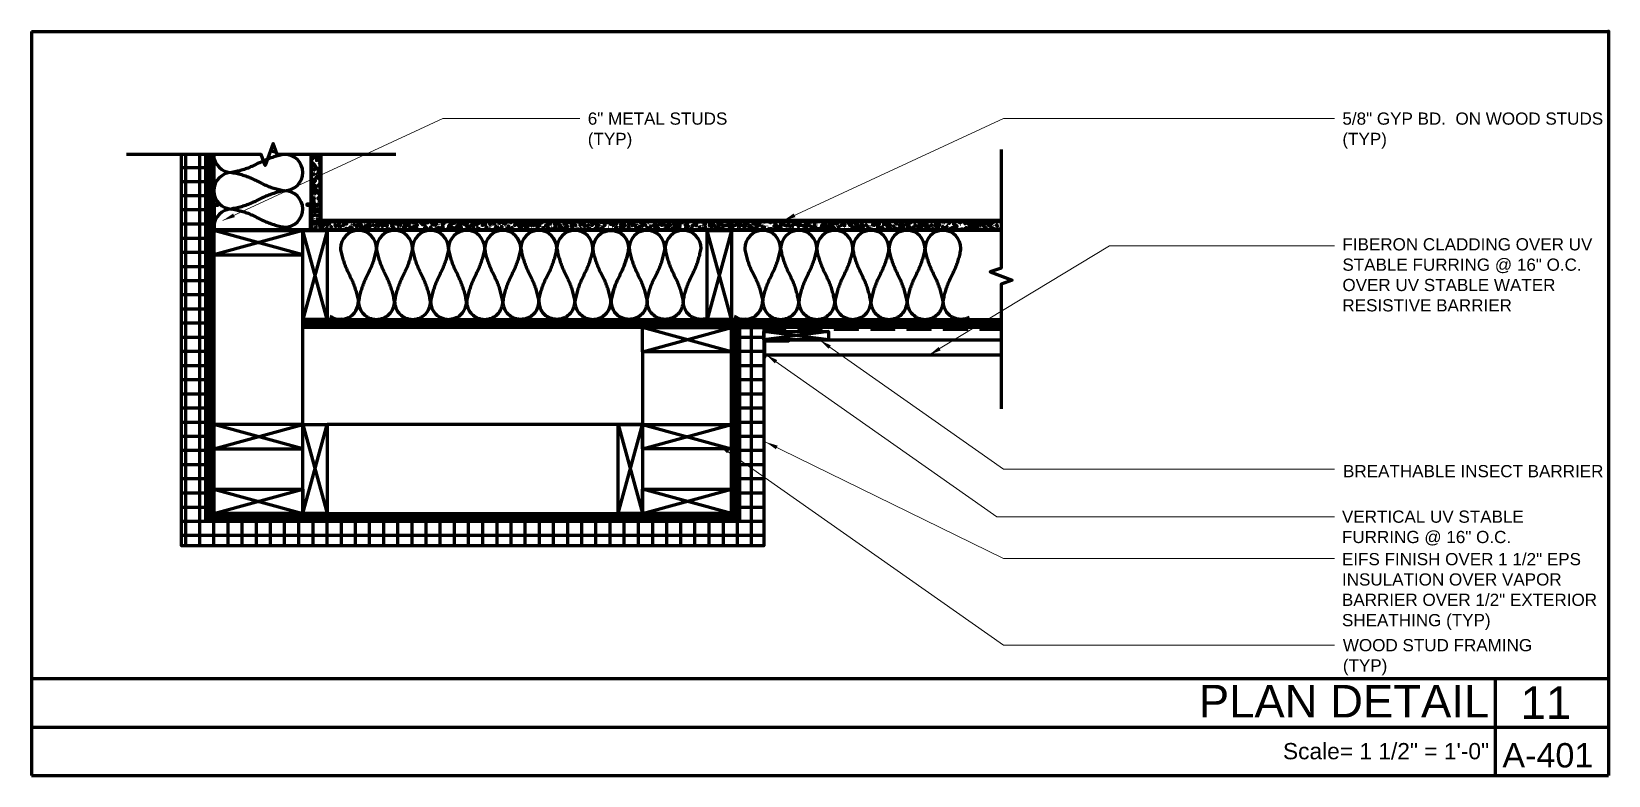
# Model space of a CAD drawing. Extents: x -134.2 to -36.6, y 16.5 to 62.5.
import ezdxf

# ---------------------------------------------------------------- set-up
doc = ezdxf.new("R2010")
doc.units = 0
doc.header["$MEASUREMENT"] = 0
for name, color, linetype, lineweight in [('Dt-Line 1', 9, 'Continuous', 0), ('Dt-Line 2', 6, 'Continuous', 9), ('Dt-Line 3', 7, 'Continuous', 15), ('Dt-Line 4', 1, 'Continuous', 25), ('Dt-Line 5', 54, 'Continuous', 50), ('Dt-Text', 121, 'Continuous', 20)]:
    doc.layers.add(name, color=color, linetype=linetype, lineweight=lineweight)
doc.styles.add('Arial', font='Arial.ttf')
doc.styles.get("Standard").update_dxf_attribs({"font": 'Arial.ttf'})
doc.dimstyles.new('1 & 1 Half', dxfattribs={"dimtxt": 0.75, "dimasz": 0.75, "dimexe": 1, "dimexo": 0.375, "dimgap": 0.5, "dimtad": 1, "dimdec": 4, "dimzin": 3, "dimdsep": 46, "dimlunit": 4, "dimtxsty": 'Standard', "dimblk": 'ARCHTICK', "dimcen": 0.09375, "dimdle": 1, "dimclrd": 253, "dimclre": 253, "dimclrt": 256, "dimadec": 0, "dimazin": 0, "dimtfac": 0.6, "dimtdec": 4, "dimtix": 1, "dimtmove": 2, "dimatfit": 0, "dimfxl": 1, "dimfrac": 1, "dimtolj": 1, "dimtzin": 0, "dimlwd": 9, "dimlwe": 9, "dimarcsym": 0})

msp = doc.modelspace()

# ---------------------------------------------------------------- texts
at = {"layer": 'Dt-Text', "linetype": 'Continuous', "lineweight": 211, "style": 'Arial'}
for s, height, p in [('PLAN DETAIL', 2.0117, (-61.966, 20.122)), ('11', 2.0117, (-42.063, 20.029)), ('Scale= 1 1/2" = 1\'-0"', 1.00585, (-56.761, 17.535)), ('A-401', 1.5088, (-43.193, 17.029))]:
    msp.add_text(s, height=height, dxfattribs=at).set_placement(p)
at = {"layer": 'Dt-Text', "char_height": 0.75439, "attachment_point": 1, "style": 'Arial'}
for s, insert, width in [('6" METAL STUDS (TYP)', (-99.753, 57.53), 8.6312), ('5/8" GYP BD.  ON WOOD STUDS (TYP)', (-53.086, 57.53), 16.45899), ('FIBERON CLADDING OVER UV STABLE FURRING @ 16" O.C. OVER UV STABLE WATER RESISTIVE BARRIER', (-53.086, 49.756), 16.65663), ('BREATHABLE INSECT BARRIER', (-53.046, 35.73), 15.49563), ('VERTICAL UV STABLE FURRING @ 16" O.C.', (-53.113, 32.916), 15.07282), ('EIFS FINISH OVER 1 1/2" EPS INSULATION OVER VAPOR BARRIER OVER 1/2" EXTERIOR SHEATHING (TYP)', (-53.113, 30.29), 17.96223), ('WOOD STUD FRAMING (TYP)', (-53.059, 24.97), 11.76229)]:
    msp.add_mtext(s, dxfattribs=dict(at, insert=insert, width=width))

# ---------------------------------------------------------------- blocks, each defined once
blk = doc.blocks.new('_ArchTick')
at = {"color": 0, "linetype": 'ByBlock', "const_width": 0.15}
blk.add_lwpolyline([(-0.5, -0.5), (0.5, 0.5)], dxfattribs=at)

# ---------------------------------------------------------------- hatches: boundary and pattern name
at = {"layer": 'Dt-Line 2', "linetype": 'Continuous', "lineweight": 70}
msp.add_hatch(color=256, dxfattribs=at).paths.add_polyline_path([(-88.846, 44.109), (-88.846, 44.042), (-87.513, 44.042), (-87.513, 44.109)], flags=0)
at = {"layer": 'Dt-Line 2', "linetype": 'Continuous', "lineweight": 0}
for points in [[(-86.766, 44.109), (-86.766, 44.042), (-85.259, 44.042), (-85.259, 44.109)], [(-84.513, 44.109), (-84.513, 44.042), (-83.019, 44.042), (-83.019, 44.109)], [(-82.259, 44.109), (-82.259, 44.042), (-80.766, 44.042), (-80.766, 44.109)], [(-80.019, 44.109), (-80.019, 44.042), (-78.513, 44.042), (-78.513, 44.109)], [(-77.766, 44.109), (-77.766, 44.042), (-76.259, 44.042), (-76.259, 44.109)], [(-75.513, 44.109), (-75.513, 44.042), (-74.179, 44.042), (-74.179, 44.109)]]:
    msp.add_hatch(color=256, dxfattribs=at).paths.add_polyline_path(points, flags=0)

# ---------------------------------------------------------------- linework, layer by layer
at = {"layer": 'Dt-Line 1', "linetype": 'Continuous', "lineweight": 158}
for p, q in [((-124.619, 30.735), (-124.619, 54.935)), ((-123.739, 30.735), (-123.739, 54.935)), ((-123.353, 32.735), (-123.353, 54.935)), ((-116.673, 54.722), (-116.673, 54.735)), ((-116.659, 54.935), (-116.659, 54.922)), ((-116.566, 54.695), (-116.566, 54.709)), ((-116.379, 54.789), (-116.379, 54.802)), ((-116.353, 54.895), (-116.366, 54.909)), ((-124.873, 54.135), (-123.379, 54.135)), ((-116.766, 54.122), (-116.779, 54.122)), ((-116.739, 53.642), (-116.753, 53.642)), ((-116.673, 54.109), (-116.686, 54.095)), ((-116.673, 54.215), (-116.673, 54.229)), ((-116.673, 53.949), (-116.673, 53.962)), ((-116.659, 53.789), (-116.673, 53.789)), ((-116.673, 53.709), (-116.673, 53.722)), ((-116.606, 54.469), (-116.619, 54.469)), ((-116.619, 53.989), (-116.619, 54.002)), ((-116.593, 54.589), (-116.606, 54.589)), ((-116.566, 54.335), (-116.579, 54.335)), ((-116.553, 53.682), (-116.566, 53.682)), ((-116.513, 53.682), (-116.526, 53.682)), ((-124.873, 53.269), (-123.379, 53.269)), ((-116.793, 52.842), (-116.806, 52.842)), ((-116.619, 53.215), (-116.619, 53.229)), ((-116.593, 53.362), (-116.606, 53.349)), ((-116.539, 52.749), (-116.553, 52.749)), ((-116.486, 52.789), (-116.499, 52.789)), ((-116.499, 52.669), (-116.499, 52.682)), ((-116.353, 52.909), (-116.366, 52.909)), ((-124.873, 52.389), (-123.379, 52.389)), ((-116.793, 52.069), (-116.806, 52.069)), ((-116.779, 52.202), (-116.793, 52.202)), ((-116.779, 52.002), (-116.793, 52.002)), ((-116.739, 52.589), (-116.753, 52.589)), ((-116.726, 52.509), (-116.726, 52.495)), ((-116.686, 52.495), (-116.699, 52.495)), ((-116.673, 52.295), (-116.686, 52.295)), ((-116.619, 52.362), (-116.633, 52.362)), ((-116.486, 51.882), (-116.486, 51.895)), ((-116.433, 52.082), (-116.446, 52.082)), ((-116.353, 51.722), (-116.353, 51.735)), ((-116.313, 51.989), (-116.326, 51.989)), ((-124.873, 51.522), (-123.379, 51.522)), ((-116.806, 51.229), (-116.806, 51.215)), ((-116.779, 50.909), (-116.779, 50.895)), ((-116.753, 51.242), (-116.753, 51.255)), ((-116.739, 50.802), (-116.753, 50.802)), ((-116.726, 51.082), (-116.739, 51.069)), ((-116.713, 50.989), (-116.713, 50.975)), ((-116.686, 51.295), (-116.699, 51.295)), ((-116.686, 51.642), (-116.686, 51.629)), ((-116.673, 50.949), (-116.673, 50.962)), ((-116.566, 51.562), (-116.579, 51.562)), ((-116.539, 50.789), (-116.553, 50.789)), ((-116.513, 51.055), (-116.526, 51.055)), ((-116.486, 50.842), (-116.486, 50.829)), ((-116.379, 51.375), (-116.379, 51.362)), ((-115.726, 50.789), (-115.726, 50.775)), ((-115.326, 50.789), (-115.326, 50.775)), ((-114.606, 50.735), (-114.593, 50.735)), ((-114.219, 50.775), (-114.219, 50.762)), ((-113.326, 50.722), (-113.313, 50.709)), ((-113.073, 50.722), (-113.073, 50.709)), ((-112.726, 50.762), (-112.726, 50.749)), ((-112.286, 50.735), (-112.286, 50.722)), ((-111.899, 50.775), (-111.886, 50.775)), ((-110.353, 50.789), (-110.339, 50.789)), ((-110.219, 50.735), (-110.219, 50.722)), ((-109.353, 50.749), (-109.366, 50.749)), ((-108.966, 50.775), (-108.979, 50.775)), ((-108.753, 50.735), (-108.739, 50.735)), ((-108.713, 50.722), (-108.713, 50.709)), ((-107.513, 50.789), (-107.499, 50.789)), ((-107.233, 50.789), (-107.233, 50.775)), ((-105.633, 50.749), (-105.619, 50.735)), ((-105.459, 50.735), (-105.459, 50.722)), ((-105.393, 50.762), (-105.393, 50.749)), ((-105.366, 50.735), (-105.353, 50.735)), ((-104.433, 50.762), (-104.419, 50.762)), ((-104.153, 50.749), (-104.166, 50.749)), ((-103.873, 50.775), (-103.873, 50.762)), ((-102.913, 50.775), (-102.926, 50.775)), ((-102.579, 50.789), (-102.566, 50.789)), ((-102.193, 50.749), (-102.193, 50.735)), ((-101.619, 50.749), (-101.633, 50.749)), ((-101.059, 50.735), (-101.059, 50.722)), ((-100.099, 50.789), (-100.099, 50.775)), ((-99.633, 50.735), (-99.619, 50.735)), ((-99.526, 50.735), (-99.526, 50.722)), ((-99.473, 50.762), (-99.473, 50.749)), ((-99.286, 50.789), (-99.286, 50.775)), ((-97.446, 50.789), (-97.433, 50.789)), ((-96.953, 50.762), (-96.953, 50.749)), ((-96.899, 50.749), (-96.913, 50.749)), ((-96.113, 50.735), (-96.113, 50.722)), ((-94.993, 50.789), (-94.993, 50.775)), ((-94.179, 50.762), (-94.179, 50.749)), ((-93.806, 50.789), (-93.806, 50.775)), ((-93.433, 50.722), (-93.433, 50.709)), ((-93.366, 50.749), (-93.366, 50.735)), ((-92.459, 50.749), (-92.459, 50.735)), ((-91.233, 50.722), (-91.246, 50.722)), ((-91.019, 50.762), (-91.019, 50.749)), ((-90.419, 50.775), (-90.406, 50.775)), ((-89.859, 50.775), (-89.846, 50.775)), ((-89.313, 50.749), (-89.299, 50.749)), ((-89.233, 50.789), (-89.219, 50.789)), ((-88.993, 50.749), (-89.006, 50.749)), ((-88.513, 50.722), (-88.513, 50.709)), ((-88.433, 50.789), (-88.446, 50.775)), ((-88.259, 50.735), (-88.246, 50.722)), ((-87.246, 50.789), (-87.246, 50.775)), ((-86.339, 50.722), (-86.326, 50.722)), ((-85.899, 50.762), (-85.899, 50.749)), ((-84.299, 50.735), (-84.313, 50.722)), ((-83.939, 50.749), (-83.926, 50.749)), ((-83.806, 50.789), (-83.806, 50.775)), ((-82.553, 50.735), (-82.566, 50.735)), ((-81.846, 50.789), (-81.859, 50.775)), ((-81.366, 50.722), (-81.366, 50.709)), ((-80.913, 50.749), (-80.913, 50.735)), ((-80.433, 50.789), (-80.433, 50.775)), ((-78.113, 50.775), (-78.113, 50.762)), ((-77.713, 50.775), (-77.699, 50.762)), ((-77.633, 50.722), (-77.633, 50.709)), ((-77.366, 50.735), (-77.379, 50.735)), ((-76.739, 50.775), (-76.739, 50.762)), ((-76.726, 50.735), (-76.739, 50.735)), ((-76.046, 50.722), (-76.033, 50.722)), ((-74.659, 50.735), (-74.673, 50.735)), ((-124.873, 50.642), (-123.379, 50.642)), ((-124.873, 49.762), (-123.379, 49.762)), ((-116.673, 50.682), (-116.673, 50.695)), ((-116.646, 50.269), (-116.659, 50.269)), ((-116.646, 50.442), (-116.646, 50.455)), ((-116.433, 50.562), (-116.446, 50.562)), ((-116.406, 50.295), (-116.406, 50.309)), ((-116.379, 50.309), (-116.379, 50.322)), ((-116.353, 50.482), (-116.366, 50.482)), ((-116.246, 50.522), (-116.246, 50.509)), ((-116.126, 50.482), (-116.139, 50.469)), ((-116.073, 50.522), (-116.086, 50.509)), ((-115.833, 50.442), (-115.833, 50.429)), ((-115.819, 50.349), (-115.819, 50.335)), ((-115.779, 50.535), (-115.766, 50.522)), ((-115.753, 50.602), (-115.753, 50.589)), ((-115.633, 50.402), (-115.646, 50.402)), ((-115.593, 50.629), (-115.606, 50.629)), ((-115.459, 50.495), (-115.446, 50.495)), ((-115.326, 50.469), (-115.313, 50.469)), ((-115.259, 50.682), (-115.259, 50.669)), ((-115.059, 50.469), (-115.059, 50.455)), ((-115.019, 50.602), (-115.019, 50.589)), ((-114.953, 50.655), (-114.953, 50.642)), ((-114.873, 50.682), (-114.873, 50.669)), ((-114.833, 50.695), (-114.833, 50.682)), ((-114.739, 50.562), (-114.739, 50.549)), ((-114.633, 50.322), (-114.646, 50.322)), ((-114.553, 50.429), (-114.553, 50.415)), ((-114.513, 50.402), (-114.526, 50.389)), ((-114.353, 50.562), (-114.366, 50.562)), ((-114.353, 50.309), (-114.339, 50.295)), ((-114.339, 50.602), (-114.339, 50.589)), ((-114.233, 50.375), (-114.233, 50.362)), ((-114.193, 50.349), (-114.193, 50.335)), ((-114.033, 50.615), (-114.033, 50.602)), ((-114.019, 50.389), (-114.033, 50.389)), ((-113.646, 50.322), (-113.633, 50.322)), ((-113.579, 50.375), (-113.593, 50.375)), ((-113.566, 50.629), (-113.579, 50.629)), ((-113.513, 50.402), (-113.526, 50.389)), ((-113.353, 50.709), (-113.353, 50.695)), ((-113.339, 50.562), (-113.353, 50.562)), ((-113.286, 50.709), (-113.286, 50.695)), ((-113.219, 50.362), (-113.219, 50.349)), ((-113.086, 50.655), (-113.086, 50.642)), ((-113.033, 50.322), (-113.033, 50.309)), ((-112.979, 50.375), (-112.979, 50.362)), ((-112.859, 50.322), (-112.873, 50.322)), ((-112.646, 50.389), (-112.633, 50.389)), ((-112.593, 50.549), (-112.593, 50.535)), ((-112.526, 50.655), (-112.539, 50.655)), ((-112.393, 50.469), (-112.406, 50.469)), ((-112.219, 50.402), (-112.219, 50.389)), ((-112.126, 50.375), (-112.126, 50.362)), ((-112.099, 50.415), (-112.099, 50.402)), ((-112.033, 50.695), (-112.046, 50.695)), ((-111.979, 50.669), (-111.993, 50.669)), ((-111.939, 50.575), (-111.953, 50.575)), ((-111.833, 50.509), (-111.833, 50.495)), ((-111.793, 50.642), (-111.793, 50.629)), ((-111.606, 50.442), (-111.606, 50.429)), ((-111.513, 50.455), (-111.499, 50.442)), ((-111.406, 50.322), (-111.406, 50.309)), ((-111.339, 50.375), (-111.353, 50.375)), ((-111.233, 50.522), (-111.246, 50.509)), ((-111.059, 50.415), (-111.046, 50.415)), ((-111.006, 50.495), (-110.993, 50.495)), ((-110.979, 50.469), (-110.979, 50.455)), ((-110.953, 50.429), (-110.966, 50.429)), ((-110.806, 50.455), (-110.819, 50.455)), ((-110.619, 50.322), (-110.619, 50.309)), ((-110.579, 50.589), (-110.579, 50.575)), ((-110.419, 50.362), (-110.406, 50.362)), ((-110.379, 50.295), (-110.393, 50.295)), ((-110.286, 50.442), (-110.299, 50.442)), ((-110.153, 50.602), (-110.166, 50.602)), ((-110.153, 50.509), (-110.153, 50.495)), ((-110.086, 50.562), (-110.073, 50.562)), ((-110.033, 50.682), (-110.019, 50.682)), ((-109.939, 50.495), (-109.926, 50.495)), ((-109.859, 50.522), (-109.846, 50.509)), ((-109.659, 50.589), (-109.659, 50.575)), ((-109.459, 50.695), (-109.473, 50.682)), ((-109.406, 50.442), (-109.393, 50.442)), ((-109.299, 50.562), (-109.313, 50.562)), ((-109.273, 50.589), (-109.286, 50.589)), ((-109.033, 50.669), (-109.046, 50.669)), ((-108.993, 50.615), (-108.993, 50.602)), ((-108.793, 50.562), (-108.806, 50.562)), ((-108.753, 50.589), (-108.753, 50.575)), ((-108.699, 50.482), (-108.699, 50.469)), ((-108.606, 50.549), (-108.606, 50.535)), ((-108.113, 50.602), (-108.113, 50.589)), ((-108.033, 50.602), (-108.033, 50.589)), ((-108.019, 50.669), (-108.019, 50.655)), ((-107.713, 50.709), (-107.713, 50.695)), ((-107.566, 50.549), (-107.566, 50.535)), ((-107.393, 50.549), (-107.406, 50.549)), ((-107.326, 50.535), (-107.339, 50.535)), ((-107.153, 50.682), (-107.139, 50.682)), ((-106.913, 50.442), (-106.913, 50.429)), ((-106.859, 50.602), (-106.873, 50.602)), ((-106.673, 50.522), (-106.673, 50.509)), ((-106.619, 50.469), (-106.633, 50.469)), ((-106.566, 50.509), (-106.579, 50.509)), ((-106.499, 50.642), (-106.499, 50.629)), ((-106.286, 50.495), (-106.286, 50.482)), ((-106.219, 50.695), (-106.219, 50.682)), ((-106.219, 50.629), (-106.219, 50.615)), ((-106.206, 50.349), (-106.193, 50.335)), ((-106.153, 50.669), (-106.166, 50.669)), ((-106.139, 50.509), (-106.126, 50.509)), ((-106.126, 50.655), (-106.113, 50.655)), ((-105.926, 50.415), (-105.926, 50.402)), ((-105.859, 50.442), (-105.846, 50.442)), ((-105.766, 50.562), (-105.779, 50.562)), ((-105.779, 50.349), (-105.779, 50.335)), ((-105.726, 50.535), (-105.726, 50.522)), ((-105.419, 50.575), (-105.419, 50.562)), ((-105.379, 50.589), (-105.366, 50.575)), ((-105.259, 50.562), (-105.273, 50.562)), ((-105.233, 50.442), (-105.233, 50.429)), ((-105.166, 50.629), (-105.153, 50.629)), ((-105.099, 50.709), (-105.113, 50.695)), ((-105.113, 50.295), (-105.099, 50.295)), ((-104.979, 50.562), (-104.993, 50.562)), ((-104.913, 50.589), (-104.926, 50.575)), ((-104.819, 50.495), (-104.833, 50.495)), ((-104.753, 50.562), (-104.766, 50.562)), ((-104.713, 50.682), (-104.713, 50.669)), ((-104.713, 50.629), (-104.713, 50.615)), ((-104.699, 50.522), (-104.699, 50.509)), ((-104.673, 50.549), (-104.673, 50.535)), ((-104.553, 50.415), (-104.553, 50.402)), ((-104.366, 50.469), (-104.379, 50.469)), ((-104.326, 50.575), (-104.339, 50.575)), ((-104.313, 50.522), (-104.313, 50.509)), ((-104.126, 50.615), (-104.126, 50.602)), ((-104.059, 50.495), (-104.059, 50.482)), ((-103.806, 50.709), (-103.806, 50.695)), ((-103.713, 50.669), (-103.713, 50.655)), ((-103.673, 50.669), (-103.673, 50.655)), ((-103.553, 50.602), (-103.539, 50.589)), ((-103.339, 50.535), (-103.339, 50.522)), ((-103.246, 50.375), (-103.233, 50.375)), ((-102.899, 50.482), (-102.899, 50.469)), ((-102.899, 50.415), (-102.899, 50.402)), ((-102.873, 50.562), (-102.886, 50.562)), ((-102.833, 50.709), (-102.819, 50.709)), ((-102.753, 50.349), (-102.766, 50.349)), ((-102.713, 50.482), (-102.726, 50.482)), ((-102.686, 50.482), (-102.686, 50.469)), ((-102.446, 50.309), (-102.446, 50.295)), ((-102.419, 50.655), (-102.419, 50.642)), ((-102.273, 50.482), (-102.286, 50.482)), ((-102.259, 50.655), (-102.259, 50.642)), ((-102.193, 50.469), (-102.179, 50.455)), ((-102.139, 50.629), (-102.139, 50.615)), ((-102.006, 50.429), (-102.019, 50.429)), ((-102.006, 50.402), (-101.993, 50.389)), ((-101.873, 50.322), (-101.886, 50.322)), ((-101.779, 50.402), (-101.766, 50.402)), ((-101.726, 50.562), (-101.739, 50.562)), ((-101.299, 50.709), (-101.299, 50.695)), ((-101.299, 50.309), (-101.299, 50.295)), ((-101.259, 50.615), (-101.273, 50.615)), ((-101.219, 50.562), (-101.233, 50.562)), ((-100.926, 50.695), (-100.926, 50.682)), ((-100.713, 50.562), (-100.726, 50.562)), ((-100.713, 50.642), (-100.713, 50.629)), ((-100.646, 50.415), (-100.659, 50.415)), ((-100.633, 50.615), (-100.633, 50.602)), ((-100.619, 50.509), (-100.606, 50.509)), ((-100.606, 50.309), (-100.606, 50.295)), ((-100.473, 50.455), (-100.473, 50.442)), ((-100.419, 50.429), (-100.406, 50.415)), ((-100.259, 50.549), (-100.273, 50.535)), ((-100.273, 50.322), (-100.273, 50.309)), ((-100.206, 50.695), (-100.219, 50.695)), ((-100.193, 50.429), (-100.193, 50.415)), ((-100.139, 50.522), (-100.139, 50.509)), ((-100.019, 50.655), (-100.019, 50.642)), ((-100.019, 50.415), (-100.006, 50.415)), ((-99.713, 50.629), (-99.713, 50.615)), ((-99.686, 50.389), (-99.699, 50.375)), ((-99.646, 50.429), (-99.646, 50.415)), ((-99.633, 50.615), (-99.619, 50.615)), ((-99.579, 50.362), (-99.593, 50.362)), ((-99.566, 50.402), (-99.579, 50.402)), ((-99.539, 50.349), (-99.539, 50.335)), ((-99.139, 50.615), (-99.153, 50.615)), ((-98.953, 50.322), (-98.953, 50.309)), ((-98.913, 50.669), (-98.913, 50.655)), ((-98.859, 50.535), (-98.859, 50.522)), ((-98.806, 50.509), (-98.806, 50.495)), ((-98.806, 50.375), (-98.793, 50.375)), ((-98.606, 50.375), (-98.606, 50.362)), ((-98.459, 50.429), (-98.473, 50.429)), ((-98.459, 50.402), (-98.459, 50.389)), ((-98.246, 50.415), (-98.233, 50.415)), ((-98.193, 50.642), (-98.206, 50.642)), ((-98.166, 50.709), (-98.179, 50.709)), ((-98.139, 50.615), (-98.126, 50.602)), ((-98.099, 50.442), (-98.113, 50.442)), ((-98.019, 50.682), (-98.033, 50.682)), ((-98.033, 50.562), (-98.019, 50.562)), ((-97.966, 50.482), (-97.966, 50.469)), ((-97.713, 50.309), (-97.713, 50.295)), ((-97.686, 50.562), (-97.699, 50.562)), ((-97.699, 50.362), (-97.699, 50.349)), ((-97.646, 50.695), (-97.659, 50.695)), ((-97.593, 50.562), (-97.593, 50.549)), ((-97.499, 50.522), (-97.486, 50.522)), ((-97.393, 50.375), (-97.406, 50.375)), ((-97.339, 50.495), (-97.353, 50.495)), ((-97.273, 50.375), (-97.273, 50.362)), ((-97.246, 50.682), (-97.246, 50.669)), ((-97.179, 50.562), (-97.193, 50.562)), ((-97.099, 50.469), (-97.099, 50.455)), ((-97.033, 50.322), (-97.033, 50.309)), ((-97.006, 50.709), (-97.019, 50.709)), ((-96.859, 50.322), (-96.873, 50.322)), ((-96.766, 50.642), (-96.766, 50.629)), ((-96.713, 50.602), (-96.713, 50.589)), ((-96.673, 50.562), (-96.686, 50.562)), ((-96.659, 50.322), (-96.659, 50.309)), ((-96.619, 50.415), (-96.633, 50.415)), ((-96.633, 50.389), (-96.633, 50.375)), ((-96.606, 50.375), (-96.606, 50.362)), ((-96.433, 50.509), (-96.419, 50.509)), ((-96.219, 50.562), (-96.233, 50.562)), ((-96.126, 50.509), (-96.126, 50.495)), ((-96.126, 50.335), (-96.126, 50.322)), ((-96.099, 50.589), (-96.099, 50.575)), ((-95.939, 50.575), (-95.953, 50.562)), ((-95.913, 50.669), (-95.926, 50.669)), ((-95.873, 50.295), (-95.859, 50.295)), ((-95.713, 50.589), (-95.713, 50.575)), ((-95.686, 50.709), (-95.686, 50.695)), ((-95.606, 50.589), (-95.606, 50.575)), ((-95.393, 50.642), (-95.393, 50.629)), ((-95.366, 50.322), (-95.353, 50.309)), ((-95.273, 50.362), (-95.286, 50.362)), ((-95.126, 50.682), (-95.139, 50.682)), ((-95.099, 50.642), (-95.099, 50.629)), ((-94.979, 50.642), (-94.966, 50.629)), ((-94.833, 50.455), (-94.819, 50.455)), ((-94.753, 50.389), (-94.739, 50.389)), ((-94.686, 50.695), (-94.673, 50.695)), ((-94.553, 50.509), (-94.553, 50.495)), ((-94.419, 50.562), (-94.419, 50.549)), ((-94.313, 50.589), (-94.299, 50.589)), ((-94.299, 50.362), (-94.286, 50.362)), ((-94.219, 50.575), (-94.219, 50.562)), ((-94.059, 50.562), (-94.046, 50.562)), ((-94.059, 50.415), (-94.059, 50.402)), ((-93.926, 50.642), (-93.926, 50.629)), ((-93.753, 50.682), (-93.753, 50.669)), ((-93.713, 50.429), (-93.726, 50.429)), ((-93.713, 50.695), (-93.713, 50.682)), ((-93.646, 50.562), (-93.659, 50.562)), ((-93.579, 50.322), (-93.579, 50.309)), ((-93.486, 50.402), (-93.499, 50.389)), ((-93.233, 50.509), (-93.246, 50.509)), ((-93.233, 50.415), (-93.219, 50.415)), ((-93.206, 50.589), (-93.219, 50.589)), ((-93.139, 50.562), (-93.153, 50.562)), ((-93.033, 50.615), (-93.033, 50.602)), ((-92.953, 50.375), (-92.939, 50.375)), ((-92.926, 50.495), (-92.926, 50.482)), ((-92.873, 50.482), (-92.859, 50.469)), ((-92.859, 50.309), (-92.859, 50.295)), ((-92.713, 50.562), (-92.713, 50.549)), ((-92.659, 50.415), (-92.673, 50.415)), ((-92.633, 50.562), (-92.646, 50.562)), ((-92.473, 50.549), (-92.473, 50.535)), ((-92.393, 50.655), (-92.406, 50.655)), ((-92.366, 50.389), (-92.366, 50.375)), ((-92.126, 50.642), (-92.126, 50.629)), ((-92.126, 50.362), (-92.126, 50.349)), ((-91.966, 50.482), (-91.966, 50.469)), ((-91.739, 50.682), (-91.739, 50.669)), ((-91.713, 50.549), (-91.713, 50.535)), ((-91.526, 50.455), (-91.526, 50.442)), ((-91.499, 50.415), (-91.499, 50.402)), ((-91.366, 50.402), (-91.353, 50.402)), ((-91.113, 50.589), (-91.099, 50.589)), ((-91.059, 50.669), (-91.059, 50.655)), ((-91.033, 50.362), (-91.033, 50.349)), ((-90.886, 50.575), (-90.886, 50.562)), ((-90.739, 50.642), (-90.726, 50.642)), ((-90.499, 50.509), (-90.513, 50.509)), ((-90.353, 50.322), (-90.339, 50.322)), ((-90.286, 50.482), (-90.286, 50.469)), ((-90.219, 50.535), (-90.219, 50.522)), ((-90.126, 50.655), (-90.126, 50.642)), ((-89.699, 50.402), (-89.699, 50.389)), ((-89.686, 50.295), (-89.699, 50.295)), ((-89.606, 50.562), (-89.619, 50.562)), ((-89.619, 50.469), (-89.606, 50.469)), ((-89.566, 50.375), (-89.553, 50.362)), ((-89.459, 50.575), (-89.473, 50.575)), ((-89.099, 50.562), (-89.113, 50.562)), ((-89.006, 50.575), (-89.019, 50.575)), ((-88.979, 50.535), (-88.979, 50.522)), ((-88.913, 50.549), (-88.926, 50.549)), ((-88.819, 50.469), (-88.819, 50.455)), ((-88.766, 50.402), (-88.766, 50.389)), ((-88.713, 50.522), (-88.713, 50.509)), ((-88.593, 50.562), (-88.606, 50.562)), ((-88.566, 50.362), (-88.579, 50.362)), ((-88.513, 50.362), (-88.513, 50.349)), ((-88.486, 50.682), (-88.486, 50.669)), ((-88.486, 50.402), (-88.486, 50.389)), ((-88.433, 50.429), (-88.433, 50.415)), ((-88.326, 50.549), (-88.326, 50.535)), ((-88.193, 50.335), (-88.193, 50.322)), ((-88.179, 50.455), (-88.179, 50.442)), ((-88.006, 50.669), (-87.993, 50.669)), ((-87.993, 50.309), (-87.993, 50.295)), ((-87.859, 50.655), (-87.873, 50.655)), ((-87.833, 50.629), (-87.833, 50.615)), ((-87.779, 50.615), (-87.793, 50.615)), ((-87.779, 50.562), (-87.779, 50.549)), ((-87.713, 50.509), (-87.713, 50.495)), ((-87.713, 50.375), (-87.713, 50.362)), ((-87.446, 50.442), (-87.459, 50.429)), ((-87.419, 50.509), (-87.433, 50.509)), ((-87.406, 50.709), (-87.419, 50.709)), ((-87.393, 50.482), (-87.393, 50.469)), ((-87.313, 50.482), (-87.313, 50.469)), ((-87.313, 50.389), (-87.299, 50.375)), ((-87.219, 50.695), (-87.219, 50.682)), ((-87.033, 50.549), (-87.019, 50.549)), ((-86.926, 50.309), (-86.926, 50.295)), ((-86.779, 50.442), (-86.793, 50.429)), ((-86.646, 50.589), (-86.659, 50.575)), ((-86.593, 50.482), (-86.593, 50.469)), ((-86.593, 50.295), (-86.579, 50.295)), ((-86.433, 50.695), (-86.433, 50.682)), ((-86.326, 50.509), (-86.339, 50.509)), ((-86.073, 50.655), (-86.073, 50.642)), ((-85.939, 50.642), (-85.953, 50.642)), ((-85.819, 50.429), (-85.819, 50.415)), ((-85.566, 50.562), (-85.579, 50.562)), ((-85.566, 50.322), (-85.566, 50.309)), ((-85.446, 50.349), (-85.446, 50.335)), ((-85.366, 50.709), (-85.353, 50.709)), ((-85.246, 50.709), (-85.246, 50.695)), ((-85.206, 50.575), (-85.219, 50.575)), ((-85.073, 50.589), (-85.059, 50.589)), ((-85.059, 50.562), (-85.073, 50.562)), ((-84.713, 50.482), (-84.713, 50.469)), ((-84.553, 50.562), (-84.566, 50.562)), ((-84.379, 50.402), (-84.379, 50.389)), ((-84.353, 50.549), (-84.366, 50.549)), ((-84.259, 50.442), (-84.259, 50.429)), ((-84.153, 50.442), (-84.166, 50.442)), ((-84.139, 50.695), (-84.153, 50.695)), ((-84.086, 50.642), (-84.099, 50.642)), ((-83.899, 50.362), (-83.886, 50.349)), ((-83.873, 50.482), (-83.873, 50.469)), ((-83.713, 50.469), (-83.713, 50.455)), ((-83.646, 50.322), (-83.633, 50.322)), ((-83.553, 50.495), (-83.553, 50.482)), ((-83.499, 50.389), (-83.513, 50.389)), ((-83.446, 50.509), (-83.459, 50.495)), ((-83.259, 50.455), (-83.246, 50.442)), ((-83.166, 50.575), (-83.179, 50.562)), ((-82.953, 50.509), (-82.939, 50.495)), ((-82.779, 50.322), (-82.793, 50.322)), ((-82.659, 50.322), (-82.673, 50.322)), ((-82.339, 50.695), (-82.326, 50.695)), ((-82.286, 50.535), (-82.286, 50.522)), ((-82.259, 50.682), (-82.246, 50.682)), ((-82.233, 50.535), (-82.233, 50.522)), ((-82.219, 50.455), (-82.219, 50.442)), ((-82.126, 50.509), (-82.126, 50.495)), ((-82.073, 50.589), (-82.086, 50.589)), ((-81.913, 50.442), (-81.926, 50.442)), ((-81.859, 50.535), (-81.859, 50.522)), ((-81.726, 50.415), (-81.726, 50.402)), ((-81.659, 50.295), (-81.673, 50.295)), ((-81.526, 50.562), (-81.539, 50.562)), ((-81.419, 50.655), (-81.406, 50.655)), ((-81.379, 50.362), (-81.379, 50.349)), ((-81.339, 50.695), (-81.339, 50.682)), ((-80.966, 50.522), (-80.966, 50.509)), ((-80.953, 50.362), (-80.966, 50.362)), ((-80.793, 50.669), (-80.806, 50.669)), ((-80.739, 50.655), (-80.726, 50.655)), ((-80.726, 50.402), (-80.713, 50.402)), ((-80.713, 50.442), (-80.713, 50.429)), ((-80.513, 50.562), (-80.526, 50.562)), ((-80.326, 50.362), (-80.313, 50.362)), ((-80.259, 50.429), (-80.259, 50.415)), ((-80.179, 50.362), (-80.166, 50.362)), ((-79.966, 50.655), (-79.966, 50.642)), ((-79.886, 50.615), (-79.886, 50.602)), ((-79.846, 50.655), (-79.859, 50.655)), ((-79.859, 50.335), (-79.859, 50.322)), ((-79.713, 50.429), (-79.713, 50.415)), ((-79.686, 50.442), (-79.673, 50.442)), ((-79.339, 50.695), (-79.339, 50.682)), ((-79.313, 50.709), (-79.299, 50.709)), ((-79.219, 50.442), (-79.233, 50.442)), ((-79.206, 50.362), (-79.219, 50.362)), ((-79.139, 50.602), (-79.126, 50.602)), ((-78.873, 50.455), (-78.859, 50.455)), ((-78.766, 50.669), (-78.753, 50.655)), ((-78.699, 50.602), (-78.686, 50.602)), ((-78.673, 50.309), (-78.686, 50.295)), ((-78.659, 50.602), (-78.659, 50.589)), ((-78.553, 50.522), (-78.566, 50.522)), ((-78.499, 50.455), (-78.499, 50.442)), ((-78.246, 50.562), (-78.246, 50.549)), ((-78.219, 50.415), (-78.219, 50.402)), ((-78.206, 50.695), (-78.193, 50.682)), ((-78.139, 50.615), (-78.139, 50.602)), ((-78.059, 50.562), (-78.059, 50.549)), ((-77.859, 50.469), (-77.859, 50.455)), ((-77.766, 50.642), (-77.766, 50.629)), ((-77.726, 50.695), (-77.739, 50.695)), ((-77.739, 50.389), (-77.739, 50.375)), ((-77.619, 50.309), (-77.619, 50.295)), ((-77.553, 50.375), (-77.566, 50.375)), ((-77.539, 50.549), (-77.526, 50.549)), ((-77.486, 50.562), (-77.499, 50.562)), ((-77.473, 50.602), (-77.459, 50.602)), ((-77.433, 50.669), (-77.446, 50.669)), ((-77.299, 50.469), (-77.299, 50.455)), ((-77.139, 50.575), (-77.153, 50.575)), ((-77.126, 50.362), (-77.126, 50.349)), ((-77.086, 50.309), (-77.073, 50.309)), ((-77.073, 50.629), (-77.073, 50.615)), ((-76.979, 50.562), (-76.993, 50.562)), ((-76.753, 50.669), (-76.753, 50.655)), ((-76.713, 50.402), (-76.713, 50.389)), ((-76.699, 50.629), (-76.686, 50.629)), ((-76.659, 50.389), (-76.659, 50.375)), ((-76.633, 50.442), (-76.633, 50.429)), ((-76.473, 50.562), (-76.486, 50.562)), ((-76.433, 50.442), (-76.446, 50.442)), ((-76.179, 50.589), (-76.193, 50.575)), ((-76.153, 50.469), (-76.166, 50.469)), ((-75.659, 50.389), (-75.646, 50.389)), ((-75.553, 50.629), (-75.566, 50.629)), ((-75.313, 50.509), (-75.326, 50.509)), ((-75.233, 50.669), (-75.219, 50.655)), ((-75.139, 50.602), (-75.139, 50.589)), ((-74.939, 50.535), (-74.953, 50.522)), ((-74.939, 50.455), (-74.939, 50.442)), ((-74.913, 50.335), (-74.913, 50.322)), ((-74.713, 50.349), (-74.713, 50.335)), ((-74.699, 50.642), (-74.699, 50.629)), ((-74.646, 50.549), (-74.646, 50.535)), ((-74.633, 50.335), (-74.646, 50.322)), ((-74.606, 50.535), (-74.606, 50.522)), ((-74.566, 50.429), (-74.553, 50.415)), ((-74.366, 50.509), (-74.366, 50.495)), ((-74.339, 50.455), (-74.326, 50.455)), ((-74.233, 50.589), (-74.246, 50.589)), ((-74.233, 50.509), (-74.233, 50.495)), ((-74.219, 50.375), (-74.219, 50.362)), ((-74.193, 50.575), (-74.206, 50.575)), ((-124.873, 48.895), (-123.379, 48.895)), ((-124.873, 48.015), (-123.379, 48.015)), ((-124.873, 47.135), (-123.379, 47.135)), ((-124.873, 46.269), (-123.379, 46.269)), ((-124.873, 45.389), (-123.379, 45.389)), ((-124.873, 44.522), (-123.379, 44.522)), ((-117.379, 44.589), (-74.179, 44.589)), ((-117.379, 44.335), (-74.179, 44.335)), ((-89.619, 30.735), (-89.619, 44.229)), ((-74.193, 44.735), (-74.179, 44.709)), ((-124.873, 43.642), (-123.379, 43.642)), ((-90.379, 43.642), (-88.873, 43.642)), ((-124.873, 42.762), (-123.379, 42.762)), ((-90.379, 42.762), (-88.873, 42.762)), ((-124.873, 41.895), (-123.379, 41.895)), ((-124.873, 41.015), (-123.379, 41.015)), ((-90.379, 41.895), (-88.873, 41.895)), ((-90.379, 41.015), (-88.873, 41.015)), ((-124.873, 40.135), (-123.379, 40.135)), ((-90.379, 40.135), (-88.873, 40.135)), ((-124.873, 39.269), (-123.379, 39.269)), ((-90.379, 39.269), (-88.873, 39.269)), ((-124.873, 38.389), (-123.379, 38.389)), ((-90.379, 38.389), (-88.873, 38.389)), ((-124.873, 37.522), (-123.379, 37.522)), ((-90.379, 37.522), (-88.873, 37.522)), ((-124.873, 36.642), (-123.379, 36.642)), ((-90.379, 36.642), (-88.873, 36.642)), ((-124.873, 35.762), (-123.379, 35.762)), ((-90.379, 35.762), (-88.873, 35.762)), ((-124.873, 34.895), (-123.379, 34.895)), ((-90.379, 34.895), (-88.873, 34.895)), ((-124.873, 34.015), (-123.379, 34.015)), ((-90.379, 34.015), (-88.873, 34.015)), ((-124.873, 33.135), (-123.379, 33.135)), ((-124.873, 32.269), (-123.379, 32.269)), ((-123.379, 32.615), (-90.379, 32.615)), ((-123.379, 32.362), (-90.379, 32.362)), ((-122.873, 30.735), (-122.873, 32.229)), ((-121.993, 30.735), (-121.993, 32.229)), ((-121.126, 30.735), (-121.126, 32.229)), ((-120.246, 30.735), (-120.246, 32.229)), ((-119.366, 30.735), (-119.366, 32.229)), ((-118.499, 30.735), (-118.499, 32.229)), ((-117.619, 30.735), (-117.619, 32.229)), ((-116.739, 30.735), (-116.739, 32.229)), ((-115.873, 30.735), (-115.873, 32.229)), ((-114.993, 30.735), (-114.993, 32.229)), ((-114.126, 30.735), (-114.126, 32.229)), ((-113.246, 30.735), (-113.246, 32.229)), ((-112.366, 30.735), (-112.366, 32.229)), ((-111.499, 30.735), (-111.499, 32.229)), ((-110.619, 30.735), (-110.619, 32.229)), ((-109.739, 30.735), (-109.739, 32.229)), ((-108.873, 30.735), (-108.873, 32.229)), ((-107.993, 30.735), (-107.993, 32.229)), ((-107.126, 30.735), (-107.126, 32.229)), ((-106.246, 30.735), (-106.246, 32.229)), ((-105.366, 30.735), (-105.366, 32.229)), ((-104.499, 30.735), (-104.499, 32.229)), ((-103.619, 30.735), (-103.619, 32.229)), ((-102.739, 30.735), (-102.739, 32.229)), ((-101.873, 30.735), (-101.873, 32.229)), ((-100.993, 30.735), (-100.993, 32.229)), ((-100.126, 30.735), (-100.126, 32.229)), ((-99.246, 30.735), (-99.246, 32.229)), ((-98.366, 30.735), (-98.366, 32.229)), ((-97.499, 30.735), (-97.499, 32.229)), ((-96.619, 30.735), (-96.619, 32.229)), ((-95.739, 30.735), (-95.739, 32.229)), ((-94.873, 30.735), (-94.873, 32.229)), ((-93.993, 30.735), (-93.993, 32.229)), ((-93.126, 30.735), (-93.126, 32.229)), ((-92.246, 30.735), (-92.246, 32.229)), ((-91.366, 30.735), (-91.366, 32.229)), ((-90.499, 30.735), (-90.499, 32.229)), ((-90.419, 32.735), (-90.379, 32.682)), ((-90.379, 33.135), (-88.873, 33.135)), ((-90.379, 32.269), (-88.873, 32.269)), ((-124.873, 31.389), (-88.873, 31.389))]:
    msp.add_line(p, q, dxfattribs=at)
at = {"layer": 'Dt-Line 1', "linetype": 'Continuous', "lineweight": 211}
for p, q in [((-117.379, 48.735), (-122.873, 50.229)), ((-115.873, 50.229), (-117.379, 44.735)), ((-90.873, 44.735), (-92.379, 50.229)), ((-90.873, 50.229), (-92.379, 44.735)), ((-96.379, 42.735), (-90.873, 44.229)), ((-90.873, 42.735), (-96.379, 44.229)), ((-117.379, 36.735), (-122.873, 38.229)), ((-96.379, 36.735), (-90.873, 38.229)), ((-122.873, 32.735), (-117.379, 34.229)), ((-90.873, 32.735), (-96.379, 34.229))]:
    msp.add_line(p, q, dxfattribs=at)
at = {"layer": 'Dt-Line 1', "linetype": 'Continuous', "lineweight": 140}
for p, q in [((-84.873, 43.469), (-88.873, 43.989)), ((-84.873, 43.989), (-88.873, 43.469))]:
    msp.add_line(p, q, dxfattribs=at)
at = {"layer": 'Dt-Line 1', "linetype": 'Continuous', "lineweight": 158}
for points in [[(-122.873, 54.709), (-123.113, 54.482), (-123.353, 54.722), (-123.379, 54.709)], [(-122.873, 32.962), (-123.113, 32.735), (-123.113, 54.935)], [(-119.003, 55.052), (-119.022, 55.057), (-119.041, 55.062), (-119.06, 55.067), (-119.078, 55.073), (-119.097, 55.078), (-119.116, 55.084), (-119.135, 55.089), (-119.153, 55.095), (-119.172, 55.1), (-119.191, 55.106), (-119.209, 55.112), (-119.228, 55.118), (-119.247, 55.124), (-119.265, 55.13), (-119.284, 55.136), (-119.302, 55.142), (-119.321, 55.149), (-119.339, 55.155), (-119.358, 55.162), (-119.376, 55.168)], [(-116.739, 54.815), (-116.739, 54.815), (-116.739, 54.815)], [(-116.726, 54.709), (-116.726, 54.709), (-116.726, 54.709)], [(-116.659, 54.789), (-116.659, 54.789), (-116.659, 54.789)], [(-116.593, 54.802), (-116.593, 54.802), (-116.593, 54.802)], [(-116.486, 54.815), (-116.486, 54.815), (-116.486, 54.815)], [(-116.459, 54.775), (-116.459, 54.775), (-116.459, 54.775)], [(-116.459, 54.695), (-116.459, 54.695), (-116.459, 54.695)], [(-122.873, 54.455), (-123.113, 54.229), (-123.353, 54.482), (-123.379, 54.455)], [(-122.873, 54.202), (-123.113, 53.975), (-123.353, 54.229), (-123.379, 54.215)], [(-122.873, 53.962), (-123.113, 53.722), (-123.353, 53.975), (-123.379, 53.962)], [(-122.873, 53.709), (-123.113, 53.482), (-123.353, 53.722), (-123.379, 53.709)], [(-116.793, 54.215), (-116.793, 54.215), (-116.793, 54.215)], [(-116.739, 54.375), (-116.739, 54.375), (-116.739, 54.375)], [(-116.699, 53.722), (-116.699, 53.722), (-116.699, 53.722)], [(-116.659, 54.295), (-116.659, 54.295), (-116.659, 54.295)], [(-116.606, 54.215), (-116.606, 54.215), (-116.606, 54.215)], [(-116.566, 54.109), (-116.566, 54.109), (-116.566, 54.109)], [(-116.526, 54.069), (-116.526, 54.069), (-116.526, 54.069)], [(-116.513, 54.575), (-116.513, 54.575), (-116.513, 54.575)], [(-116.513, 54.095), (-116.513, 54.095), (-116.513, 54.095)], [(-116.433, 53.789), (-116.433, 53.789), (-116.433, 53.789)], [(-116.419, 53.975), (-116.419, 53.975), (-116.419, 53.975)], [(-116.406, 53.869), (-116.406, 53.869), (-116.406, 53.869)], [(-116.339, 54.389), (-116.339, 54.362), (-116.339, 54.375)], [(-116.326, 54.469), (-116.326, 54.469), (-116.326, 54.469)], [(-122.873, 53.455), (-123.113, 53.229), (-123.353, 53.482), (-123.379, 53.455)], [(-122.873, 53.202), (-123.113, 52.975), (-123.353, 53.229), (-123.379, 53.215)], [(-122.873, 52.962), (-123.113, 52.722), (-123.353, 52.975), (-123.379, 52.962)], [(-122.873, 52.709), (-123.113, 52.482), (-123.353, 52.722), (-123.379, 52.709)], [(-116.806, 53.242), (-116.806, 53.242), (-116.806, 53.242)], [(-116.713, 53.229), (-116.713, 53.229), (-116.713, 53.229)], [(-116.699, 53.002), (-116.699, 53.002), (-116.699, 53.002)], [(-116.686, 53.362), (-116.686, 53.362), (-116.686, 53.362)], [(-116.673, 53.215), (-116.673, 53.215), (-116.673, 53.215)], [(-116.673, 52.789), (-116.673, 52.789), (-116.673, 52.789)], [(-116.673, 52.709), (-116.673, 52.709), (-116.673, 52.709)], [(-116.606, 53.295), (-116.606, 53.295), (-116.606, 53.295)], [(-116.606, 52.989), (-116.606, 52.989), (-116.606, 52.989)], [(-116.593, 52.882), (-116.593, 52.882), (-116.593, 52.882)], [(-116.553, 53.509), (-116.553, 53.509), (-116.553, 53.509)], [(-116.553, 52.975), (-116.553, 52.975), (-116.553, 52.975)], [(-116.526, 52.722), (-116.526, 52.722), (-116.526, 52.722)], [(-116.446, 53.002), (-116.446, 53.002), (-116.446, 53.002)], [(-116.433, 53.602), (-116.433, 53.602), (-116.433, 53.602)], [(-116.406, 53.575), (-116.406, 53.575), (-116.406, 53.575)], [(-116.379, 53.455), (-116.379, 53.455), (-116.379, 53.455)], [(-116.379, 52.989), (-116.379, 52.989), (-116.379, 52.989)], [(-116.353, 53.109), (-116.353, 53.109), (-116.353, 53.109)], [(-116.326, 53.002), (-116.326, 53.002), (-116.326, 53.002)], [(-122.873, 52.455), (-123.113, 52.229), (-123.353, 52.482), (-123.379, 52.455)], [(-122.873, 52.202), (-123.113, 51.975), (-123.353, 52.229), (-123.379, 52.215)], [(-122.873, 51.962), (-123.113, 51.722), (-123.353, 51.975), (-123.379, 51.962)], [(-122.873, 51.709), (-123.113, 51.482), (-123.353, 51.722), (-123.379, 51.709)], [(-116.806, 51.882), (-116.806, 51.882), (-116.806, 51.882)], [(-116.766, 52.535), (-116.766, 52.535), (-116.766, 52.535)], [(-116.766, 51.695), (-116.766, 51.695), (-116.766, 51.695)], [(-116.753, 52.242), (-116.753, 52.242), (-116.753, 52.242)], [(-116.739, 51.935), (-116.739, 51.935), (-116.739, 51.935)], [(-116.686, 52.042), (-116.686, 52.042), (-116.686, 52.042)], [(-116.686, 51.789), (-116.686, 51.789), (-116.686, 51.789)], [(-116.673, 52.642), (-116.673, 52.642), (-116.673, 52.642)], [(-116.673, 52.202), (-116.673, 52.202), (-116.673, 52.202)], [(-116.673, 51.695), (-116.673, 51.695), (-116.673, 51.695)], [(-116.633, 51.882), (-116.633, 51.882), (-116.633, 51.882)], [(-116.539, 52.589), (-116.539, 52.589), (-116.539, 52.589)], [(-116.539, 51.762), (-116.539, 51.762), (-116.539, 51.762)], [(-116.459, 51.855), (-116.459, 51.882), (-116.459, 51.895)], [(-116.446, 52.562), (-116.446, 52.562), (-116.446, 52.562)], [(-116.433, 52.229), (-116.433, 52.229), (-116.433, 52.229)], [(-116.433, 51.855), (-116.433, 51.855), (-116.433, 51.855)], [(-116.419, 52.202), (-116.419, 52.202), (-116.419, 52.202)], [(-116.379, 52.282), (-116.379, 52.282), (-116.379, 52.282)], [(-116.353, 52.455), (-116.353, 52.455), (-116.353, 52.455)], [(-116.353, 52.255), (-116.353, 52.255), (-116.353, 52.255)], [(-116.326, 51.895), (-116.326, 51.895), (-116.326, 51.895)], [(-122.873, 51.455), (-123.113, 51.229), (-123.353, 51.482), (-123.379, 51.455)], [(-122.873, 51.202), (-123.113, 50.975), (-123.353, 51.229), (-123.379, 51.215)], [(-122.873, 50.962), (-123.113, 50.722), (-123.353, 50.975), (-123.379, 50.962)], [(-122.873, 50.709), (-123.113, 50.482), (-123.353, 50.722), (-123.379, 50.709)], [(-116.806, 51.509), (-116.806, 51.509), (-116.806, 51.509)], [(-116.753, 51.149), (-116.753, 51.149), (-116.753, 51.149)], [(-116.713, 51.429), (-116.713, 51.429), (-116.713, 51.429)], [(-116.699, 50.789), (-116.699, 50.789), (-116.699, 50.789)], [(-116.673, 51.189), (-116.673, 51.189), (-116.673, 51.189)], [(-116.606, 51.549), (-116.606, 51.549), (-116.606, 51.549)], [(-116.606, 51.375), (-116.606, 51.375), (-116.606, 51.375)], [(-116.526, 51.162), (-116.526, 51.162), (-116.526, 51.162)], [(-116.526, 50.735), (-116.526, 50.735), (-116.526, 50.735)], [(-116.499, 51.429), (-116.499, 51.429), (-116.499, 51.429)], [(-116.486, 51.495), (-116.486, 51.495), (-116.486, 51.495)], [(-116.473, 50.935), (-116.473, 50.935), (-116.473, 50.935)], [(-116.419, 51.549), (-116.419, 51.549), (-116.419, 51.549)], [(-116.419, 51.189), (-116.419, 51.189), (-116.419, 51.189)], [(-116.393, 50.882), (-116.393, 50.882), (-116.393, 50.882)], [(-116.219, 50.789), (-116.219, 50.789), (-116.219, 50.789)], [(-116.059, 50.722), (-116.059, 50.722), (-116.059, 50.722)], [(-115.486, 50.775), (-115.486, 50.775), (-115.486, 50.775)], [(-115.219, 50.775), (-115.219, 50.775), (-115.219, 50.775)], [(-114.886, 50.762), (-114.886, 50.762), (-114.886, 50.762)], [(-114.766, 50.762), (-114.766, 50.762), (-114.766, 50.762)], [(-114.726, 50.775), (-114.726, 50.775), (-114.726, 50.775)], [(-114.446, 50.789), (-114.446, 50.789), (-114.446, 50.789)], [(-114.059, 50.762), (-114.059, 50.762), (-114.059, 50.762)], [(-113.913, 50.722), (-113.913, 50.722), (-113.913, 50.722)], [(-113.726, 50.762), (-113.726, 50.762), (-113.726, 50.762)], [(-113.473, 50.789), (-113.473, 50.789), (-113.473, 50.789)], [(-113.259, 50.762), (-113.259, 50.762), (-113.259, 50.762)], [(-113.219, 50.762), (-113.219, 50.762), (-113.219, 50.762)], [(-113.153, 50.762), (-113.153, 50.762), (-113.153, 50.762)], [(-112.606, 50.722), (-112.606, 50.722), (-112.606, 50.722)], [(-112.219, 50.749), (-112.219, 50.749), (-112.219, 50.749)], [(-112.033, 50.749), (-112.033, 50.749), (-112.033, 50.749)], [(-111.966, 50.722), (-111.966, 50.722), (-111.966, 50.722)], [(-111.699, 50.722), (-111.699, 50.722), (-111.699, 50.722)], [(-111.233, 50.789), (-111.233, 50.789), (-111.233, 50.789)], [(-111.219, 50.735), (-111.219, 50.735), (-111.219, 50.735)], [(-110.846, 50.789), (-110.846, 50.789), (-110.846, 50.789)], [(-110.739, 50.749), (-110.739, 50.749), (-110.739, 50.749)], [(-110.713, 50.735), (-110.713, 50.735), (-110.713, 50.735)], [(-110.393, 50.722), (-110.393, 50.722), (-110.393, 50.722)], [(-110.366, 50.749), (-110.366, 50.749), (-110.366, 50.749)], [(-110.153, 50.775), (-110.153, 50.775), (-110.153, 50.775)], [(-110.113, 50.749), (-110.113, 50.749), (-110.113, 50.749)], [(-109.739, 50.762), (-109.739, 50.762), (-109.739, 50.762)], [(-109.713, 50.722), (-109.713, 50.722), (-109.713, 50.722)], [(-109.646, 50.735), (-109.646, 50.735), (-109.646, 50.735)], [(-109.446, 50.722), (-109.446, 50.722), (-109.446, 50.722)], [(-109.419, 50.762), (-109.419, 50.762), (-109.419, 50.762)], [(-109.219, 50.722), (-109.219, 50.722), (-109.219, 50.722)], [(-109.126, 50.735), (-109.126, 50.735), (-109.126, 50.735)], [(-108.806, 50.762), (-108.806, 50.762), (-108.806, 50.762)], [(-108.673, 50.749), (-108.673, 50.749), (-108.673, 50.749)], [(-108.526, 50.775), (-108.526, 50.775), (-108.526, 50.775)], [(-107.953, 50.722), (-107.926, 50.735), (-107.913, 50.749)], [(-107.419, 50.775), (-107.419, 50.775), (-107.419, 50.775)], [(-106.793, 50.722), (-106.793, 50.722), (-106.793, 50.722)], [(-106.406, 50.722), (-106.406, 50.722), (-106.406, 50.722)], [(-106.219, 50.775), (-106.219, 50.775), (-106.219, 50.775)], [(-105.539, 50.735), (-105.539, 50.735), (-105.539, 50.735)], [(-104.753, 50.789), (-104.753, 50.789), (-104.753, 50.789)], [(-104.513, 50.735), (-104.513, 50.735), (-104.513, 50.735)], [(-104.233, 50.789), (-104.233, 50.789), (-104.233, 50.789)], [(-103.566, 50.762), (-103.566, 50.762), (-103.566, 50.762)], [(-103.339, 50.749), (-103.339, 50.722)], [(-103.286, 50.735), (-103.286, 50.735), (-103.286, 50.735)], [(-102.579, 50.735), (-102.579, 50.735), (-102.579, 50.735)], [(-101.619, 50.789), (-101.619, 50.789), (-101.619, 50.789)], [(-101.126, 50.775), (-101.126, 50.775), (-101.126, 50.775)], [(-100.953, 50.722), (-100.953, 50.722), (-100.953, 50.722)], [(-100.846, 50.775), (-100.846, 50.775), (-100.846, 50.775)], [(-100.393, 50.762), (-100.393, 50.762), (-100.393, 50.762)], [(-100.273, 50.789), (-100.273, 50.789), (-100.273, 50.789)], [(-100.179, 50.762), (-100.179, 50.762), (-100.179, 50.762)], [(-99.553, 50.722), (-99.553, 50.722), (-99.553, 50.722)], [(-98.619, 50.735), (-98.619, 50.749), (-98.633, 50.749)], [(-98.579, 50.735), (-98.579, 50.735), (-98.579, 50.735)], [(-98.499, 50.735), (-98.499, 50.735), (-98.499, 50.735)], [(-97.886, 50.775), (-97.886, 50.775), (-97.886, 50.775)], [(-97.713, 50.762), (-97.713, 50.762), (-97.713, 50.762)], [(-97.699, 50.735), (-97.699, 50.735), (-97.699, 50.735)], [(-97.033, 50.789), (-97.033, 50.789), (-97.033, 50.789)], [(-96.859, 50.789), (-96.859, 50.789), (-96.859, 50.789)], [(-96.486, 50.722), (-96.486, 50.722), (-96.486, 50.722)], [(-96.393, 50.775), (-96.393, 50.775), (-96.393, 50.775)], [(-96.033, 50.775), (-96.033, 50.775), (-96.033, 50.775)], [(-95.286, 50.735), (-95.286, 50.735), (-95.286, 50.735)], [(-95.259, 50.749), (-95.259, 50.749), (-95.259, 50.749)], [(-94.633, 50.762), (-94.633, 50.762), (-94.633, 50.762)], [(-93.966, 50.749), (-93.966, 50.749), (-93.966, 50.749)], [(-93.099, 50.722), (-93.099, 50.722), (-93.099, 50.722)], [(-93.046, 50.735), (-93.046, 50.735), (-93.046, 50.735)], [(-92.993, 50.722), (-92.993, 50.722), (-92.993, 50.722)], [(-92.859, 50.775), (-92.859, 50.775), (-92.859, 50.775)], [(-92.739, 50.762), (-92.739, 50.762), (-92.739, 50.762)], [(-92.353, 50.789), (-92.353, 50.789), (-92.353, 50.789)], [(-90.939, 50.749), (-90.939, 50.749), (-90.939, 50.749)], [(-90.446, 50.762), (-90.446, 50.762), (-90.446, 50.762)], [(-90.419, 50.735), (-90.419, 50.735), (-90.419, 50.735)], [(-89.939, 50.735), (-89.939, 50.735), (-89.939, 50.735)], [(-89.899, 50.789), (-89.899, 50.789), (-89.899, 50.789)], [(-89.193, 50.735), (-89.193, 50.735), (-89.193, 50.735)], [(-89.139, 50.722), (-89.139, 50.722), (-89.139, 50.722)], [(-88.833, 50.762), (-88.833, 50.762), (-88.833, 50.762)], [(-88.446, 50.722), (-88.446, 50.722), (-88.446, 50.722)], [(-88.326, 50.762), (-88.326, 50.762), (-88.326, 50.762)], [(-86.873, 50.722), (-86.873, 50.722), (-86.873, 50.722)], [(-86.753, 50.775), (-86.753, 50.775), (-86.753, 50.775)], [(-85.939, 50.775), (-85.939, 50.775), (-85.939, 50.775)], [(-85.753, 50.775), (-85.753, 50.775), (-85.753, 50.775)], [(-85.286, 50.749), (-85.286, 50.762), (-85.286, 50.749)], [(-85.179, 50.722), (-85.179, 50.722), (-85.179, 50.722)], [(-84.873, 50.749), (-84.873, 50.749), (-84.873, 50.749)], [(-84.646, 50.762), (-84.646, 50.762), (-84.646, 50.762)], [(-84.539, 50.762), (-84.539, 50.762), (-84.539, 50.762)], [(-83.379, 50.749), (-83.379, 50.749), (-83.379, 50.749)], [(-83.366, 50.722), (-83.366, 50.722), (-83.366, 50.722)], [(-82.499, 50.789), (-82.499, 50.789), (-82.499, 50.789)], [(-82.326, 50.789), (-82.326, 50.789), (-82.326, 50.789)], [(-81.699, 50.749), (-81.699, 50.749), (-81.699, 50.749)], [(-81.339, 50.722), (-81.339, 50.722), (-81.339, 50.722)], [(-80.966, 50.789), (-80.966, 50.789), (-80.966, 50.789)], [(-80.753, 50.775), (-80.753, 50.775), (-80.753, 50.775)], [(-80.633, 50.749), (-80.633, 50.749), (-80.633, 50.749)], [(-80.299, 50.749), (-80.299, 50.749), (-80.299, 50.749)], [(-79.993, 50.762), (-79.993, 50.762), (-79.993, 50.762)], [(-79.779, 50.735), (-79.779, 50.735), (-79.779, 50.735)], [(-79.606, 50.775), (-79.606, 50.775), (-79.606, 50.775)], [(-79.286, 50.735), (-79.286, 50.735), (-79.286, 50.735)], [(-78.926, 50.735), (-78.926, 50.735), (-78.926, 50.735)], [(-78.193, 50.762), (-78.193, 50.762), (-78.193, 50.762)], [(-78.006, 50.722), (-78.006, 50.722), (-78.006, 50.722)], [(-77.473, 50.789), (-77.473, 50.789), (-77.473, 50.789)], [(-77.233, 50.789), (-77.233, 50.789), (-77.233, 50.789)], [(-76.766, 50.722), (-76.766, 50.722), (-76.766, 50.722)], [(-76.606, 50.789), (-76.606, 50.789), (-76.606, 50.789)], [(-76.513, 50.775), (-76.513, 50.775), (-76.513, 50.775)], [(-76.353, 50.735), (-76.353, 50.735), (-76.353, 50.735)], [(-76.033, 50.789), (-76.033, 50.789), (-76.033, 50.789)], [(-75.326, 50.775), (-75.326, 50.775), (-75.326, 50.775)], [(-74.886, 50.762), (-74.886, 50.762), (-74.886, 50.762)], [(-74.659, 50.762), (-74.659, 50.762), (-74.659, 50.762)], [(-74.459, 50.775), (-74.459, 50.775), (-74.459, 50.775)], [(-122.873, 50.455), (-123.113, 50.229), (-123.353, 50.482), (-123.379, 50.455)], [(-122.873, 50.202), (-123.113, 49.975), (-123.353, 50.229), (-123.379, 50.215)], [(-122.873, 49.962), (-123.113, 49.722), (-123.353, 49.975), (-123.379, 49.962)], [(-116.779, 50.295), (-116.779, 50.295), (-116.779, 50.295)], [(-116.699, 50.295), (-116.699, 50.295), (-116.699, 50.295)], [(-116.673, 50.655), (-116.673, 50.655), (-116.673, 50.655)], [(-116.566, 50.442), (-116.566, 50.442), (-116.566, 50.442)], [(-116.486, 50.642), (-116.486, 50.642), (-116.486, 50.642)], [(-116.486, 50.255), (-116.486, 50.255), (-116.486, 50.255)], [(-116.353, 50.695), (-116.353, 50.695), (-116.353, 50.695)], [(-116.326, 50.655), (-116.326, 50.655), (-116.326, 50.655)], [(-116.099, 50.535), (-116.099, 50.535), (-116.099, 50.535)], [(-116.006, 50.695), (-116.006, 50.695), (-116.006, 50.695)], [(-115.899, 50.375), (-115.899, 50.375), (-115.899, 50.375)], [(-115.873, 50.562), (-115.846, 50.562)], [(-115.793, 50.642), (-115.793, 50.642), (-115.793, 50.642)], [(-115.726, 50.682), (-115.726, 50.682), (-115.726, 50.682)], [(-115.659, 50.295), (-115.659, 50.295), (-115.659, 50.295)], [(-115.633, 50.469), (-115.633, 50.469), (-115.633, 50.469)], [(-115.166, 50.575), (-115.166, 50.575), (-115.166, 50.575)], [(-115.153, 50.495), (-115.153, 50.495), (-115.153, 50.495)], [(-115.139, 50.615), (-115.139, 50.615), (-115.139, 50.615)], [(-115.099, 50.709), (-115.099, 50.709), (-115.099, 50.709)], [(-115.033, 50.495), (-115.033, 50.495), (-115.033, 50.495)], [(-114.859, 50.562), (-114.859, 50.562), (-114.859, 50.562)], [(-114.846, 50.295), (-114.846, 50.295), (-114.846, 50.295)], [(-114.699, 50.362), (-114.699, 50.362), (-114.699, 50.362)], [(-114.673, 50.642), (-114.673, 50.642), (-114.673, 50.642)], [(-114.526, 50.309), (-114.526, 50.309), (-114.526, 50.309)], [(-114.446, 50.442), (-114.446, 50.442), (-114.446, 50.442)], [(-114.353, 50.389), (-114.353, 50.389), (-114.353, 50.389)], [(-114.286, 50.309), (-114.286, 50.309), (-114.286, 50.309)], [(-114.046, 50.455), (-114.046, 50.455), (-114.046, 50.455)], [(-114.006, 50.535), (-114.006, 50.535), (-114.006, 50.535)], [(-113.913, 50.549), (-113.913, 50.549), (-113.913, 50.549)], [(-113.846, 50.509), (-113.846, 50.509), (-113.846, 50.509)], [(-113.753, 50.535), (-113.753, 50.535), (-113.753, 50.535)], [(-113.739, 50.375), (-113.739, 50.375), (-113.739, 50.375)], [(-113.526, 50.482), (-113.526, 50.482), (-113.526, 50.482)], [(-113.446, 50.549), (-113.446, 50.549), (-113.446, 50.549)], [(-113.406, 50.322), (-113.406, 50.322), (-113.406, 50.322)], [(-113.353, 50.415), (-113.353, 50.415), (-113.353, 50.415)], [(-113.313, 50.669), (-113.313, 50.669), (-113.313, 50.669)], [(-113.259, 50.642), (-113.259, 50.642), (-113.259, 50.642)], [(-113.206, 50.509), (-113.206, 50.509), (-113.206, 50.509)], [(-113.033, 50.562), (-113.033, 50.562), (-113.033, 50.562)], [(-112.886, 50.469), (-112.873, 50.442), (-112.886, 50.429)], [(-112.846, 50.562), (-112.846, 50.562), (-112.846, 50.562)], [(-112.793, 50.602), (-112.793, 50.602), (-112.793, 50.602)], [(-112.726, 50.509), (-112.726, 50.509), (-112.726, 50.509)], [(-112.713, 50.589), (-112.713, 50.589), (-112.713, 50.589)], [(-112.646, 50.642), (-112.646, 50.642), (-112.646, 50.642)], [(-112.539, 50.575), (-112.539, 50.575), (-112.539, 50.575)], [(-112.459, 50.495), (-112.459, 50.495), (-112.459, 50.495)], [(-112.339, 50.669), (-112.339, 50.669), (-112.339, 50.669)], [(-112.339, 50.562), (-112.339, 50.562), (-112.339, 50.562)], [(-112.219, 50.669), (-112.219, 50.669), (-112.219, 50.669)], [(-112.193, 50.642), (-112.193, 50.642), (-112.193, 50.642)], [(-112.179, 50.495), (-112.179, 50.495), (-112.179, 50.495)], [(-112.166, 50.562), (-112.166, 50.562), (-112.166, 50.562)], [(-111.873, 50.495), (-111.873, 50.495), (-111.873, 50.495)], [(-111.833, 50.562), (-111.833, 50.562), (-111.833, 50.562)], [(-111.753, 50.389), (-111.753, 50.389), (-111.753, 50.389)], [(-111.659, 50.655), (-111.659, 50.655), (-111.659, 50.655)], [(-111.473, 50.669), (-111.473, 50.669), (-111.473, 50.669)], [(-111.473, 50.562), (-111.473, 50.562), (-111.473, 50.562)], [(-111.459, 50.335), (-111.459, 50.335), (-111.459, 50.335)], [(-111.326, 50.562), (-111.326, 50.562), (-111.326, 50.562)], [(-111.299, 50.535), (-111.286, 50.535), (-111.273, 50.535)], [(-111.139, 50.335), (-111.139, 50.335), (-111.139, 50.335)], [(-111.126, 50.429), (-111.126, 50.429), (-111.126, 50.429)], [(-111.059, 50.562), (-111.059, 50.562), (-111.059, 50.562)], [(-110.926, 50.615), (-110.926, 50.615), (-110.926, 50.615)], [(-110.873, 50.549), (-110.873, 50.549), (-110.873, 50.549)], [(-110.819, 50.562), (-110.819, 50.562), (-110.819, 50.562)], [(-110.793, 50.509), (-110.793, 50.509), (-110.793, 50.509)], [(-110.766, 50.615), (-110.766, 50.629), (-110.766, 50.615)], [(-110.646, 50.415), (-110.646, 50.415), (-110.646, 50.415)], [(-110.593, 50.349), (-110.593, 50.349), (-110.593, 50.349)], [(-110.539, 50.709), (-110.539, 50.709), (-110.539, 50.709)], [(-110.539, 50.455), (-110.539, 50.455), (-110.539, 50.455)], [(-110.526, 50.322), (-110.526, 50.322), (-110.526, 50.322)], [(-110.499, 50.362), (-110.499, 50.362), (-110.499, 50.362)], [(-110.459, 50.509), (-110.459, 50.509), (-110.459, 50.509)], [(-110.326, 50.362), (-110.326, 50.362), (-110.326, 50.362)], [(-110.313, 50.562), (-110.313, 50.562), (-110.313, 50.562)], [(-110.059, 50.682), (-110.059, 50.682), (-110.059, 50.682)], [(-109.966, 50.602), (-109.966, 50.602), (-109.966, 50.602)], [(-109.873, 50.615), (-109.873, 50.615), (-109.873, 50.615)], [(-109.833, 50.389), (-109.833, 50.389), (-109.833, 50.389)], [(-109.819, 50.549), (-109.806, 50.562), (-109.819, 50.562)], [(-109.753, 50.415), (-109.753, 50.415), (-109.753, 50.415)], [(-109.699, 50.295), (-109.699, 50.295), (-109.699, 50.295)], [(-109.686, 50.362), (-109.686, 50.362), (-109.686, 50.362)], [(-109.379, 50.295), (-109.379, 50.295), (-109.379, 50.295)], [(-109.366, 50.615), (-109.366, 50.615), (-109.366, 50.615)], [(-109.313, 50.615), (-109.313, 50.615), (-109.313, 50.615)], [(-109.233, 50.669), (-109.246, 50.682), (-109.246, 50.669)], [(-109.179, 50.562), (-109.179, 50.562), (-109.179, 50.562)], [(-109.166, 50.669), (-109.166, 50.669), (-109.166, 50.669)], [(-109.166, 50.322), (-109.166, 50.322), (-109.166, 50.322)], [(-109.126, 50.335), (-109.126, 50.335), (-109.126, 50.335)], [(-108.979, 50.415), (-108.979, 50.415), (-108.979, 50.415)], [(-108.979, 50.295), (-108.979, 50.295), (-108.979, 50.295)], [(-108.806, 50.415), (-108.806, 50.415), (-108.806, 50.415)], [(-108.739, 50.655), (-108.739, 50.655), (-108.739, 50.655)], [(-108.726, 50.575), (-108.726, 50.575), (-108.726, 50.575)], [(-108.713, 50.389), (-108.713, 50.389), (-108.713, 50.389)], [(-108.659, 50.669), (-108.659, 50.669), (-108.659, 50.669)], [(-108.633, 50.295), (-108.633, 50.295), (-108.633, 50.295)], [(-108.393, 50.375), (-108.393, 50.375), (-108.393, 50.375)], [(-108.353, 50.495), (-108.353, 50.495), (-108.353, 50.495)], [(-108.353, 50.295), (-108.353, 50.295), (-108.353, 50.295)], [(-108.299, 50.562), (-108.299, 50.562), (-108.299, 50.562)], [(-108.273, 50.562), (-108.273, 50.562), (-108.273, 50.562)], [(-108.273, 50.349), (-108.273, 50.349), (-108.273, 50.349)], [(-108.219, 50.709), (-108.219, 50.709), (-108.219, 50.709)], [(-108.166, 50.469), (-108.166, 50.469), (-108.166, 50.469)], [(-108.086, 50.335), (-108.086, 50.335), (-108.086, 50.335)], [(-108.073, 50.682), (-108.073, 50.682), (-108.073, 50.682)], [(-108.046, 50.375), (-108.046, 50.375), (-108.046, 50.375)], [(-107.873, 50.469), (-107.899, 50.455)], [(-107.793, 50.562), (-107.793, 50.562), (-107.793, 50.562)], [(-107.686, 50.642), (-107.686, 50.642), (-107.686, 50.642)], [(-107.673, 50.349), (-107.673, 50.349), (-107.673, 50.349)], [(-107.673, 50.309), (-107.673, 50.309), (-107.673, 50.309)], [(-107.606, 50.629), (-107.606, 50.629), (-107.606, 50.629)], [(-107.606, 50.509), (-107.606, 50.509), (-107.606, 50.509)], [(-107.553, 50.402), (-107.579, 50.402), (-107.579, 50.402)], [(-107.406, 50.629), (-107.406, 50.629), (-107.406, 50.629)], [(-107.286, 50.562), (-107.286, 50.562), (-107.286, 50.562)], [(-107.286, 50.309), (-107.286, 50.309), (-107.286, 50.309)], [(-107.233, 50.562), (-107.233, 50.562), (-107.233, 50.562)], [(-107.219, 50.695), (-107.219, 50.695), (-107.219, 50.695)], [(-107.179, 50.402), (-107.179, 50.402), (-107.179, 50.402)], [(-107.139, 50.335), (-107.139, 50.335), (-107.139, 50.335)], [(-107.099, 50.495), (-107.099, 50.495), (-107.099, 50.495)], [(-107.046, 50.335), (-107.046, 50.335), (-107.046, 50.335)], [(-106.979, 50.522), (-106.979, 50.522), (-106.979, 50.522)], [(-106.899, 50.629), (-106.899, 50.629), (-106.899, 50.629)], [(-106.899, 50.589), (-106.899, 50.589), (-106.899, 50.589)], [(-106.846, 50.455), (-106.846, 50.455), (-106.846, 50.455)], [(-106.779, 50.562), (-106.779, 50.562), (-106.779, 50.562)], [(-106.766, 50.322), (-106.766, 50.322), (-106.766, 50.322)], [(-106.606, 50.575), (-106.606, 50.575), (-106.606, 50.575)], [(-106.553, 50.375), (-106.553, 50.375), (-106.553, 50.375)], [(-106.486, 50.682), (-106.486, 50.682), (-106.486, 50.682)], [(-106.286, 50.695), (-106.286, 50.695), (-106.286, 50.695)], [(-106.273, 50.562), (-106.273, 50.562), (-106.273, 50.562)], [(-106.113, 50.629), (-106.113, 50.629), (-106.113, 50.629)], [(-106.099, 50.682), (-106.099, 50.682), (-106.099, 50.682)], [(-106.086, 50.655), (-106.086, 50.655), (-106.086, 50.655)], [(-106.033, 50.455), (-106.033, 50.455), (-106.033, 50.455)], [(-105.819, 50.655), (-105.819, 50.655), (-105.819, 50.655)], [(-105.819, 50.322), (-105.819, 50.322), (-105.819, 50.322)], [(-105.793, 50.482), (-105.793, 50.509), (-105.793, 50.522)], [(-105.713, 50.682), (-105.713, 50.682), (-105.713, 50.682)], [(-105.553, 50.642), (-105.553, 50.642), (-105.553, 50.642)], [(-105.459, 50.389), (-105.459, 50.389), (-105.459, 50.389)], [(-105.433, 50.442), (-105.433, 50.442), (-105.433, 50.442)], [(-105.326, 50.402), (-105.326, 50.402), (-105.326, 50.402)], [(-105.219, 50.682), (-105.219, 50.682), (-105.219, 50.682)], [(-105.219, 50.349), (-105.219, 50.349), (-105.219, 50.349)], [(-105.179, 50.349), (-105.179, 50.349), (-105.179, 50.349)], [(-105.073, 50.469), (-105.073, 50.469), (-105.073, 50.469)], [(-105.073, 50.402), (-105.073, 50.402), (-105.073, 50.402)], [(-105.046, 50.322), (-105.046, 50.322), (-105.046, 50.322)], [(-104.993, 50.695), (-104.993, 50.695), (-104.993, 50.695)], [(-104.833, 50.669), (-104.833, 50.669), (-104.833, 50.669)], [(-104.739, 50.349), (-104.739, 50.349), (-104.739, 50.349)], [(-104.726, 50.375), (-104.726, 50.375), (-104.726, 50.375)], [(-104.673, 50.442), (-104.673, 50.442), (-104.673, 50.442)], [(-104.659, 50.509), (-104.659, 50.509), (-104.659, 50.509)], [(-104.606, 50.295), (-104.606, 50.295), (-104.606, 50.295)], [(-104.446, 50.402), (-104.446, 50.402), (-104.446, 50.402)], [(-104.326, 50.295), (-104.326, 50.295), (-104.326, 50.295)], [(-104.259, 50.562), (-104.259, 50.562), (-104.259, 50.562)], [(-104.033, 50.549), (-104.033, 50.549), (-104.033, 50.549)], [(-103.993, 50.682), (-103.993, 50.682), (-103.993, 50.682)], [(-103.993, 50.629), (-103.993, 50.629), (-103.993, 50.629)], [(-103.979, 50.349), (-103.979, 50.349), (-103.979, 50.349)], [(-103.953, 50.589), (-103.953, 50.589), (-103.953, 50.589)], [(-103.953, 50.442), (-103.953, 50.442), (-103.953, 50.442)], [(-103.873, 50.429), (-103.873, 50.429), (-103.873, 50.429)], [(-103.833, 50.669), (-103.833, 50.669), (-103.833, 50.669)], [(-103.753, 50.562), (-103.753, 50.562), (-103.753, 50.562)], [(-103.673, 50.522), (-103.673, 50.522), (-103.673, 50.522)], [(-103.633, 50.335), (-103.633, 50.335), (-103.633, 50.335)], [(-103.606, 50.349), (-103.606, 50.349), (-103.606, 50.349)], [(-103.566, 50.375), (-103.593, 50.375)], [(-103.593, 50.295), (-103.593, 50.295), (-103.593, 50.295)], [(-103.566, 50.575), (-103.566, 50.575), (-103.566, 50.575)], [(-103.473, 50.415), (-103.473, 50.415), (-103.473, 50.415)], [(-103.419, 50.549), (-103.419, 50.549), (-103.419, 50.549)], [(-103.393, 50.602), (-103.393, 50.602), (-103.393, 50.602)], [(-103.246, 50.562), (-103.246, 50.562), (-103.246, 50.562)], [(-103.219, 50.655), (-103.219, 50.655), (-103.219, 50.655)], [(-103.113, 50.535), (-103.113, 50.535), (-103.113, 50.535)], [(-103.073, 50.655), (-103.073, 50.655), (-103.073, 50.655)], [(-102.966, 50.589), (-102.966, 50.589), (-102.966, 50.589)], [(-102.873, 50.349), (-102.873, 50.349), (-102.873, 50.349)], [(-102.859, 50.695), (-102.859, 50.695), (-102.859, 50.695)], [(-102.859, 50.402), (-102.859, 50.402), (-102.859, 50.402)], [(-102.753, 50.309), (-102.753, 50.309), (-102.753, 50.309)], [(-102.739, 50.562), (-102.739, 50.562), (-102.739, 50.562)], [(-102.713, 50.655), (-102.713, 50.655), (-102.713, 50.655)], [(-102.646, 50.709), (-102.646, 50.709), (-102.646, 50.709)], [(-102.526, 50.309), (-102.526, 50.309), (-102.526, 50.309)], [(-102.513, 50.402), (-102.513, 50.402), (-102.513, 50.402)], [(-102.353, 50.535), (-102.353, 50.535), (-102.353, 50.535)], [(-102.259, 50.442), (-102.259, 50.442), (-102.259, 50.442)], [(-102.206, 50.655), (-102.219, 50.642), (-102.233, 50.655)], [(-102.233, 50.562), (-102.233, 50.562), (-102.233, 50.562)], [(-102.193, 50.389), (-102.193, 50.389), (-102.193, 50.389)], [(-102.073, 50.655), (-102.073, 50.655), (-102.073, 50.655)], [(-101.993, 50.322), (-101.993, 50.322), (-101.993, 50.322)], [(-101.873, 50.362), (-101.873, 50.362), (-101.873, 50.362)], [(-101.806, 50.655), (-101.806, 50.655), (-101.806, 50.655)], [(-101.766, 50.522), (-101.766, 50.522), (-101.766, 50.522)], [(-101.739, 50.455), (-101.739, 50.455), (-101.739, 50.455)], [(-101.713, 50.642), (-101.713, 50.642), (-101.713, 50.642)], [(-101.699, 50.295), (-101.699, 50.295), (-101.699, 50.295)], [(-101.553, 50.709), (-101.553, 50.709), (-101.553, 50.709)], [(-101.526, 50.562), (-101.526, 50.562), (-101.526, 50.562)], [(-101.499, 50.402), (-101.499, 50.402), (-101.499, 50.402)], [(-101.473, 50.522), (-101.473, 50.522), (-101.473, 50.522)], [(-101.433, 50.549), (-101.433, 50.549), (-101.433, 50.549)], [(-101.393, 50.469), (-101.393, 50.469), (-101.393, 50.469)], [(-101.313, 50.362), (-101.313, 50.362), (-101.313, 50.362)], [(-101.179, 50.389), (-101.179, 50.389), (-101.179, 50.389)], [(-101.166, 50.349), (-101.166, 50.349), (-101.166, 50.349)], [(-101.126, 50.695), (-101.126, 50.695), (-101.126, 50.695)], [(-101.086, 50.669), (-101.086, 50.669), (-101.086, 50.669)], [(-101.086, 50.575), (-101.086, 50.575), (-101.086, 50.575)], [(-101.006, 50.482), (-101.006, 50.482), (-101.006, 50.482)], [(-100.766, 50.695), (-100.766, 50.695), (-100.766, 50.695)], [(-100.766, 50.575), (-100.766, 50.575), (-100.766, 50.575)], [(-100.753, 50.482), (-100.753, 50.482), (-100.753, 50.482)], [(-100.726, 50.482), (-100.726, 50.482), (-100.726, 50.482)], [(-100.686, 50.522), (-100.686, 50.522), (-100.686, 50.522)], [(-100.659, 50.602), (-100.659, 50.602), (-100.659, 50.602)], [(-100.646, 50.322), (-100.646, 50.322), (-100.646, 50.322)], [(-100.513, 50.562), (-100.513, 50.562), (-100.513, 50.562)], [(-100.219, 50.562), (-100.219, 50.562), (-100.219, 50.562)], [(-100.193, 50.295), (-100.193, 50.295), (-100.193, 50.295)], [(-100.046, 50.629), (-100.046, 50.629), (-100.046, 50.629)], [(-99.966, 50.602), (-99.966, 50.602), (-99.966, 50.602)], [(-99.953, 50.509), (-99.953, 50.509), (-99.953, 50.509)], [(-99.939, 50.589), (-99.939, 50.589), (-99.939, 50.589)], [(-99.926, 50.322), (-99.926, 50.322), (-99.926, 50.322)], [(-99.766, 50.509), (-99.766, 50.509), (-99.766, 50.509)], [(-99.713, 50.562), (-99.713, 50.562), (-99.713, 50.562)], [(-99.659, 50.309), (-99.659, 50.309), (-99.659, 50.309)], [(-99.513, 50.562), (-99.513, 50.562), (-99.513, 50.562)], [(-99.486, 50.562), (-99.486, 50.562), (-99.486, 50.562)], [(-99.339, 50.682), (-99.339, 50.682), (-99.339, 50.682)], [(-99.299, 50.349), (-99.299, 50.349), (-99.299, 50.349)], [(-99.259, 50.682), (-99.259, 50.682), (-99.259, 50.682)], [(-99.219, 50.615), (-99.219, 50.615), (-99.219, 50.615)], [(-99.206, 50.562), (-99.206, 50.562), (-99.206, 50.562)], [(-99.193, 50.469), (-99.193, 50.469), (-99.193, 50.469)], [(-99.153, 50.442), (-99.153, 50.442), (-99.153, 50.442)], [(-99.153, 50.335), (-99.153, 50.335), (-99.153, 50.335)], [(-99.099, 50.575), (-99.099, 50.575), (-99.099, 50.575)], [(-99.086, 50.549), (-99.059, 50.562), (-99.059, 50.575)], [(-98.953, 50.362), (-98.953, 50.362), (-98.953, 50.362)], [(-98.713, 50.615), (-98.713, 50.615), (-98.713, 50.615)], [(-98.206, 50.589), (-98.219, 50.615), (-98.219, 50.602)], [(-98.193, 50.562), (-98.193, 50.562), (-98.193, 50.562)], [(-98.086, 50.642), (-98.086, 50.642), (-98.086, 50.642)], [(-97.979, 50.442), (-97.979, 50.442), (-97.979, 50.442)], [(-97.979, 50.309), (-97.979, 50.309), (-97.979, 50.309)], [(-97.966, 50.669), (-97.966, 50.669), (-97.966, 50.669)], [(-97.739, 50.455), (-97.739, 50.455), (-97.739, 50.455)], [(-97.713, 50.602), (-97.713, 50.602), (-97.713, 50.602)], [(-97.673, 50.429), (-97.673, 50.429), (-97.673, 50.429)], [(-97.553, 50.389), (-97.553, 50.389), (-97.553, 50.389)], [(-97.526, 50.469), (-97.526, 50.469), (-97.526, 50.469)], [(-97.513, 50.615), (-97.513, 50.615), (-97.513, 50.615)], [(-97.499, 50.495), (-97.499, 50.495), (-97.499, 50.495)], [(-97.473, 50.562), (-97.473, 50.562), (-97.473, 50.562)], [(-97.233, 50.469), (-97.233, 50.469), (-97.233, 50.469)], [(-97.219, 50.602), (-97.219, 50.602), (-97.219, 50.602)], [(-97.126, 50.322), (-97.126, 50.322), (-97.126, 50.322)], [(-97.059, 50.642), (-97.059, 50.642), (-97.059, 50.642)], [(-97.006, 50.535), (-97.006, 50.535), (-97.006, 50.535)], [(-96.979, 50.642), (-96.979, 50.642), (-96.979, 50.642)], [(-96.899, 50.682), (-96.899, 50.682), (-96.899, 50.682)], [(-96.819, 50.522), (-96.819, 50.522), (-96.819, 50.522)], [(-96.779, 50.455), (-96.779, 50.455), (-96.779, 50.455)], [(-96.699, 50.322), (-96.699, 50.322), (-96.699, 50.322)], [(-96.566, 50.429), (-96.566, 50.429), (-96.566, 50.429)], [(-96.553, 50.482), (-96.553, 50.482), (-96.553, 50.482)], [(-96.393, 50.615), (-96.393, 50.615), (-96.393, 50.615)], [(-96.393, 50.495), (-96.393, 50.495), (-96.393, 50.495)], [(-96.313, 50.709), (-96.313, 50.709), (-96.313, 50.709)], [(-96.313, 50.642), (-96.313, 50.642), (-96.313, 50.642)], [(-96.219, 50.589), (-96.219, 50.589), (-96.219, 50.589)], [(-96.179, 50.562), (-96.179, 50.562), (-96.179, 50.562)], [(-96.073, 50.389), (-96.073, 50.389), (-96.073, 50.389)], [(-95.953, 50.335), (-95.953, 50.335), (-95.953, 50.335)], [(-95.926, 50.442), (-95.926, 50.442), (-95.926, 50.442)], [(-95.899, 50.309), (-95.899, 50.309), (-95.899, 50.309)], [(-95.873, 50.455), (-95.873, 50.455), (-95.873, 50.455)], [(-95.859, 50.495), (-95.859, 50.495), (-95.859, 50.495)], [(-95.673, 50.562), (-95.673, 50.562), (-95.673, 50.562)], [(-95.646, 50.495), (-95.646, 50.495), (-95.646, 50.495)], [(-95.633, 50.589), (-95.633, 50.589), (-95.633, 50.589)], [(-95.539, 50.682), (-95.539, 50.682), (-95.539, 50.682)], [(-95.539, 50.389), (-95.539, 50.389), (-95.539, 50.389)], [(-95.513, 50.309), (-95.513, 50.309), (-95.513, 50.309)], [(-95.433, 50.535), (-95.433, 50.535), (-95.433, 50.535)], [(-95.406, 50.389), (-95.406, 50.389), (-95.406, 50.389)], [(-95.299, 50.629), (-95.299, 50.629), (-95.299, 50.629)], [(-95.219, 50.575), (-95.219, 50.575), (-95.219, 50.575)], [(-95.179, 50.642), (-95.179, 50.669)], [(-95.046, 50.589), (-95.046, 50.589), (-95.046, 50.589)], [(-95.006, 50.309), (-95.006, 50.309), (-95.006, 50.309)], [(-94.913, 50.469), (-94.913, 50.469), (-94.913, 50.469)], [(-94.899, 50.522), (-94.899, 50.522), (-94.899, 50.522)], [(-94.833, 50.495), (-94.833, 50.495), (-94.833, 50.495)], [(-94.819, 50.562), (-94.819, 50.562), (-94.819, 50.562)], [(-94.806, 50.535), (-94.806, 50.535), (-94.806, 50.535)], [(-94.739, 50.349), (-94.739, 50.349), (-94.739, 50.349)], [(-94.713, 50.575), (-94.713, 50.575), (-94.713, 50.575)], [(-94.659, 50.562), (-94.659, 50.562), (-94.659, 50.562)], [(-94.539, 50.349), (-94.539, 50.349), (-94.539, 50.349)], [(-94.459, 50.615), (-94.459, 50.615), (-94.459, 50.615)], [(-94.419, 50.455), (-94.419, 50.455), (-94.419, 50.455)], [(-94.353, 50.389), (-94.353, 50.389), (-94.353, 50.389)], [(-94.326, 50.709), (-94.326, 50.709), (-94.326, 50.709)], [(-94.259, 50.562), (-94.259, 50.562), (-94.259, 50.562)], [(-94.193, 50.455), (-94.193, 50.455), (-94.193, 50.455)], [(-94.153, 50.682), (-94.153, 50.682), (-94.153, 50.682)], [(-94.153, 50.562), (-94.153, 50.562), (-94.153, 50.562)], [(-94.059, 50.522), (-94.059, 50.522), (-94.059, 50.522)], [(-94.059, 50.362), (-94.059, 50.362), (-94.059, 50.362)], [(-93.979, 50.709), (-93.979, 50.709), (-93.979, 50.709)], [(-93.686, 50.415), (-93.686, 50.415), (-93.686, 50.415)], [(-93.619, 50.402), (-93.619, 50.402), (-93.619, 50.402)], [(-93.619, 50.309), (-93.619, 50.309), (-93.619, 50.309)], [(-93.593, 50.682), (-93.593, 50.682), (-93.593, 50.682)], [(-93.579, 50.415), (-93.566, 50.442), (-93.553, 50.442)], [(-93.553, 50.495), (-93.553, 50.495), (-93.553, 50.495)], [(-93.366, 50.349), (-93.366, 50.349), (-93.366, 50.349)], [(-93.299, 50.522), (-93.299, 50.522), (-93.299, 50.522)], [(-93.219, 50.562), (-93.219, 50.562), (-93.219, 50.562)], [(-93.179, 50.642), (-93.179, 50.642), (-93.179, 50.642)], [(-93.059, 50.535), (-93.059, 50.535), (-93.059, 50.535)], [(-92.846, 50.429), (-92.846, 50.429), (-92.846, 50.429)], [(-92.766, 50.335), (-92.793, 50.335)], [(-92.579, 50.709), (-92.579, 50.709), (-92.579, 50.709)], [(-92.566, 50.629), (-92.566, 50.629), (-92.566, 50.629)], [(-92.499, 50.629), (-92.499, 50.629), (-92.499, 50.629)], [(-92.499, 50.455), (-92.499, 50.455), (-92.499, 50.455)], [(-92.233, 50.669), (-92.233, 50.669), (-92.233, 50.669)], [(-92.219, 50.549), (-92.219, 50.549), (-92.219, 50.549)], [(-92.179, 50.589), (-92.179, 50.589), (-92.179, 50.589)], [(-92.153, 50.535), (-92.153, 50.535), (-92.153, 50.535)], [(-92.139, 50.562), (-92.139, 50.562), (-92.139, 50.562)], [(-92.099, 50.535), (-92.099, 50.535), (-92.099, 50.535)], [(-92.099, 50.455), (-92.099, 50.455), (-92.099, 50.455)], [(-92.006, 50.709), (-92.006, 50.709), (-92.006, 50.709)], [(-92.006, 50.535), (-92.006, 50.535), (-92.006, 50.535)], [(-91.926, 50.535), (-91.926, 50.535), (-91.926, 50.535)], [(-91.873, 50.469), (-91.873, 50.469), (-91.873, 50.469)], [(-91.793, 50.415), (-91.793, 50.415), (-91.793, 50.415)], [(-91.699, 50.602), (-91.699, 50.602), (-91.699, 50.602)], [(-91.659, 50.455), (-91.659, 50.455), (-91.659, 50.455)], [(-91.633, 50.562), (-91.633, 50.562), (-91.633, 50.562)], [(-91.633, 50.362), (-91.633, 50.362), (-91.633, 50.362)], [(-91.619, 50.629), (-91.619, 50.629), (-91.619, 50.629)], [(-91.486, 50.309), (-91.486, 50.309), (-91.486, 50.309)], [(-91.446, 50.589), (-91.446, 50.589), (-91.446, 50.589)], [(-91.379, 50.549), (-91.379, 50.549), (-91.379, 50.549)], [(-91.366, 50.509), (-91.366, 50.509), (-91.366, 50.509)], [(-91.259, 50.535), (-91.259, 50.535), (-91.259, 50.535)], [(-91.219, 50.535), (-91.219, 50.535), (-91.219, 50.535)], [(-91.126, 50.562), (-91.126, 50.562), (-91.126, 50.562)], [(-91.033, 50.602), (-91.033, 50.602), (-91.033, 50.602)], [(-90.993, 50.535), (-90.993, 50.535), (-90.993, 50.535)], [(-90.993, 50.389), (-90.993, 50.389), (-90.993, 50.389)], [(-90.979, 50.655), (-90.979, 50.655), (-90.979, 50.655)], [(-90.979, 50.335), (-90.979, 50.335), (-90.979, 50.335)], [(-90.886, 50.629), (-90.886, 50.629), (-90.886, 50.629)], [(-90.806, 50.469), (-90.806, 50.469), (-90.806, 50.469)], [(-90.713, 50.535), (-90.713, 50.535), (-90.713, 50.535)], [(-90.659, 50.335), (-90.686, 50.322), (-90.686, 50.309)], [(-90.619, 50.562), (-90.619, 50.562), (-90.619, 50.562)], [(-90.553, 50.602), (-90.553, 50.575)], [(-90.513, 50.482), (-90.486, 50.482), (-90.499, 50.482)], [(-90.393, 50.709), (-90.393, 50.709), (-90.393, 50.709)], [(-90.379, 50.482), (-90.379, 50.482), (-90.379, 50.482)], [(-90.326, 50.535), (-90.326, 50.535), (-90.326, 50.535)], [(-90.246, 50.562), (-90.246, 50.562), (-90.246, 50.562)], [(-90.113, 50.562), (-90.113, 50.562), (-90.113, 50.562)], [(-90.086, 50.402), (-90.086, 50.402), (-90.086, 50.402)], [(-90.033, 50.309), (-90.033, 50.309), (-90.033, 50.309)], [(-89.993, 50.562), (-89.993, 50.562), (-89.993, 50.562)], [(-89.979, 50.522), (-89.979, 50.522), (-89.979, 50.522)], [(-89.953, 50.669), (-89.953, 50.669), (-89.953, 50.669)], [(-89.846, 50.655), (-89.846, 50.655), (-89.846, 50.655)], [(-89.806, 50.295), (-89.806, 50.295), (-89.806, 50.295)], [(-89.766, 50.429), (-89.766, 50.429), (-89.766, 50.429)], [(-89.713, 50.522), (-89.713, 50.522), (-89.713, 50.522)], [(-89.633, 50.375), (-89.633, 50.375), (-89.633, 50.375)], [(-89.579, 50.415), (-89.579, 50.415), (-89.579, 50.415)], [(-89.499, 50.655), (-89.499, 50.655), (-89.499, 50.655)], [(-89.473, 50.335), (-89.473, 50.335), (-89.473, 50.335)], [(-89.446, 50.709), (-89.446, 50.709), (-89.446, 50.709)], [(-89.393, 50.375), (-89.393, 50.375), (-89.393, 50.375)], [(-89.379, 50.602), (-89.379, 50.602), (-89.379, 50.602)], [(-89.313, 50.375), (-89.313, 50.375), (-89.313, 50.375)], [(-89.299, 50.589), (-89.299, 50.589), (-89.299, 50.589)], [(-89.286, 50.695), (-89.286, 50.695), (-89.286, 50.695)], [(-89.259, 50.549), (-89.259, 50.549), (-89.259, 50.549)], [(-89.219, 50.522), (-89.219, 50.522), (-89.219, 50.522)], [(-89.126, 50.615), (-89.126, 50.615), (-89.126, 50.615)], [(-88.979, 50.482), (-88.979, 50.482), (-88.979, 50.482)], [(-88.899, 50.429), (-88.926, 50.429), (-88.913, 50.429)], [(-88.899, 50.402), (-88.899, 50.402), (-88.899, 50.402)], [(-88.873, 50.349), (-88.873, 50.349), (-88.873, 50.349)], [(-88.846, 50.442), (-88.846, 50.442), (-88.846, 50.442)], [(-88.579, 50.322), (-88.579, 50.322), (-88.579, 50.322)], [(-88.419, 50.335), (-88.419, 50.335), (-88.419, 50.335)], [(-88.219, 50.509), (-88.219, 50.509), (-88.219, 50.509)], [(-88.206, 50.482), (-88.206, 50.482), (-88.206, 50.482)], [(-88.099, 50.562), (-88.099, 50.562), (-88.099, 50.562)], [(-88.059, 50.455), (-88.059, 50.455), (-88.059, 50.455)], [(-87.926, 50.429), (-87.926, 50.429), (-87.926, 50.429)], [(-87.899, 50.509), (-87.899, 50.509), (-87.899, 50.509)], [(-87.806, 50.642), (-87.806, 50.642), (-87.806, 50.642)], [(-87.806, 50.429), (-87.806, 50.429), (-87.806, 50.429)], [(-87.713, 50.615), (-87.713, 50.615), (-87.713, 50.615)], [(-87.593, 50.562), (-87.593, 50.562), (-87.593, 50.562)], [(-87.499, 50.535), (-87.499, 50.535), (-87.499, 50.535)], [(-87.353, 50.522), (-87.353, 50.522), (-87.353, 50.522)], [(-87.339, 50.709), (-87.339, 50.709), (-87.339, 50.709)], [(-87.326, 50.602), (-87.326, 50.602), (-87.326, 50.602)], [(-87.219, 50.495), (-87.219, 50.495), (-87.219, 50.495)], [(-87.086, 50.549), (-87.099, 50.575), (-87.099, 50.575)], [(-87.073, 50.309), (-87.073, 50.309), (-87.073, 50.309)], [(-87.019, 50.682), (-87.019, 50.682), (-87.019, 50.682)], [(-86.779, 50.589), (-86.779, 50.589), (-86.779, 50.589)], [(-86.766, 50.295), (-86.766, 50.295), (-86.766, 50.295)], [(-86.713, 50.495), (-86.713, 50.495), (-86.713, 50.495)], [(-86.686, 50.295), (-86.686, 50.295), (-86.686, 50.295)], [(-86.659, 50.682), (-86.659, 50.682), (-86.659, 50.682)], [(-86.579, 50.562), (-86.579, 50.562), (-86.579, 50.562)], [(-86.433, 50.522), (-86.433, 50.522), (-86.433, 50.522)], [(-86.286, 50.602), (-86.286, 50.602), (-86.286, 50.602)], [(-86.273, 50.375), (-86.273, 50.375), (-86.273, 50.375)], [(-86.219, 50.495), (-86.206, 50.469), (-86.219, 50.469)], [(-86.193, 50.535), (-86.193, 50.535), (-86.193, 50.535)], [(-86.179, 50.509), (-86.179, 50.509), (-86.179, 50.509)], [(-86.126, 50.642), (-86.126, 50.642), (-86.126, 50.642)], [(-86.099, 50.615), (-86.099, 50.615), (-86.099, 50.615)], [(-86.073, 50.562), (-86.073, 50.562), (-86.073, 50.562)], [(-85.939, 50.429), (-85.939, 50.429), (-85.939, 50.429)], [(-85.899, 50.469), (-85.899, 50.469), (-85.899, 50.469)], [(-85.779, 50.455), (-85.779, 50.455), (-85.779, 50.455)], [(-85.739, 50.642), (-85.739, 50.642), (-85.739, 50.642)], [(-85.713, 50.482), (-85.713, 50.482), (-85.713, 50.482)], [(-85.673, 50.362), (-85.673, 50.362), (-85.673, 50.362)], [(-85.646, 50.322), (-85.646, 50.322), (-85.646, 50.322)], [(-85.353, 50.375), (-85.353, 50.375), (-85.353, 50.375)], [(-85.286, 50.535), (-85.286, 50.535), (-85.286, 50.535)], [(-85.219, 50.482), (-85.219, 50.482), (-85.219, 50.482)], [(-85.206, 50.655), (-85.206, 50.655), (-85.206, 50.655)], [(-85.099, 50.349), (-85.099, 50.349), (-85.099, 50.349)], [(-85.059, 50.629), (-85.059, 50.629), (-85.059, 50.629)], [(-85.006, 50.495), (-85.006, 50.495), (-85.006, 50.495)], [(-84.993, 50.549), (-84.993, 50.549), (-84.993, 50.549)], [(-84.859, 50.455), (-84.859, 50.455), (-84.859, 50.455)], [(-84.859, 50.375), (-84.859, 50.375), (-84.859, 50.375)], [(-84.793, 50.615), (-84.793, 50.615), (-84.793, 50.615)], [(-84.766, 50.402), (-84.766, 50.402), (-84.766, 50.402)], [(-84.713, 50.549), (-84.713, 50.549), (-84.713, 50.549)], [(-84.619, 50.522), (-84.619, 50.522), (-84.619, 50.522)], [(-84.579, 50.455), (-84.579, 50.455), (-84.579, 50.455)], [(-84.553, 50.295), (-84.553, 50.295), (-84.553, 50.295)], [(-84.539, 50.669), (-84.539, 50.669), (-84.539, 50.669)], [(-84.526, 50.389), (-84.526, 50.389), (-84.526, 50.389)], [(-84.379, 50.655), (-84.379, 50.655), (-84.379, 50.655)], [(-84.299, 50.695), (-84.299, 50.695), (-84.299, 50.695)], [(-84.246, 50.375), (-84.246, 50.375), (-84.246, 50.375)], [(-84.219, 50.469), (-84.219, 50.469), (-84.219, 50.469)], [(-83.939, 50.642), (-83.939, 50.642), (-83.939, 50.642)], [(-83.886, 50.562), (-83.886, 50.562), (-83.886, 50.562)], [(-83.606, 50.669), (-83.606, 50.669), (-83.606, 50.669)], [(-83.553, 50.562), (-83.553, 50.562), (-83.553, 50.562)], [(-83.459, 50.575), (-83.459, 50.575), (-83.459, 50.575)], [(-83.419, 50.522), (-83.419, 50.522), (-83.419, 50.522)], [(-83.219, 50.455), (-83.219, 50.455), (-83.219, 50.455)], [(-83.219, 50.362), (-83.219, 50.362), (-83.219, 50.362)], [(-83.193, 50.655), (-83.193, 50.655), (-83.193, 50.655)], [(-83.153, 50.549), (-83.153, 50.549), (-83.153, 50.549)], [(-83.139, 50.495), (-83.139, 50.495), (-83.139, 50.495)], [(-82.953, 50.682), (-82.966, 50.709), (-82.979, 50.709)], [(-82.979, 50.402), (-82.979, 50.402), (-82.979, 50.402)], [(-82.899, 50.375), (-82.899, 50.375), (-82.899, 50.375)], [(-82.833, 50.549), (-82.833, 50.549), (-82.833, 50.549)], [(-82.819, 50.695), (-82.819, 50.695), (-82.819, 50.695)], [(-82.766, 50.402), (-82.766, 50.402), (-82.766, 50.402)], [(-82.753, 50.562), (-82.753, 50.562), (-82.753, 50.562)], [(-82.539, 50.562), (-82.539, 50.562), (-82.539, 50.562)], [(-82.473, 50.509), (-82.473, 50.509), (-82.473, 50.509)], [(-82.446, 50.482), (-82.446, 50.482), (-82.446, 50.482)], [(-82.299, 50.375), (-82.299, 50.402), (-82.286, 50.402)], [(-82.126, 50.602), (-82.126, 50.602), (-82.126, 50.602)], [(-82.033, 50.562), (-82.033, 50.562), (-82.033, 50.562)], [(-81.833, 50.695), (-81.833, 50.695), (-81.833, 50.695)], [(-81.833, 50.549), (-81.833, 50.549), (-81.833, 50.549)], [(-81.819, 50.429), (-81.819, 50.429), (-81.819, 50.429)], [(-81.793, 50.495), (-81.793, 50.495), (-81.793, 50.495)], [(-81.766, 50.442), (-81.766, 50.442), (-81.766, 50.442)], [(-81.739, 50.615), (-81.739, 50.615), (-81.739, 50.615)], [(-81.713, 50.442), (-81.713, 50.442), (-81.713, 50.442)], [(-81.646, 50.335), (-81.646, 50.335), (-81.646, 50.335)], [(-81.606, 50.349), (-81.606, 50.349), (-81.606, 50.349)], [(-81.553, 50.442), (-81.553, 50.442), (-81.553, 50.442)], [(-81.446, 50.615), (-81.446, 50.615), (-81.446, 50.615)], [(-81.446, 50.309), (-81.446, 50.309), (-81.446, 50.309)], [(-81.339, 50.602), (-81.339, 50.602), (-81.339, 50.602)], [(-81.299, 50.575), (-81.299, 50.575), (-81.299, 50.575)], [(-81.246, 50.695), (-81.246, 50.695), (-81.246, 50.695)], [(-81.219, 50.442), (-81.219, 50.442), (-81.219, 50.442)], [(-81.166, 50.602), (-81.166, 50.602), (-81.166, 50.602)], [(-81.126, 50.602), (-81.126, 50.602), (-81.126, 50.602)], [(-81.059, 50.389), (-81.059, 50.389), (-81.059, 50.389)], [(-81.006, 50.549), (-81.019, 50.562), (-81.033, 50.562)], [(-80.846, 50.509), (-80.846, 50.509), (-80.846, 50.509)], [(-80.806, 50.309), (-80.806, 50.309), (-80.806, 50.309)], [(-80.699, 50.709), (-80.699, 50.709), (-80.699, 50.709)], [(-80.686, 50.349), (-80.686, 50.349), (-80.686, 50.349)], [(-80.673, 50.709), (-80.673, 50.709), (-80.673, 50.709)], [(-80.633, 50.655), (-80.633, 50.655), (-80.633, 50.655)], [(-80.486, 50.415), (-80.486, 50.415), (-80.486, 50.415)], [(-80.446, 50.562), (-80.446, 50.562), (-80.446, 50.562)], [(-80.353, 50.415), (-80.353, 50.415), (-80.353, 50.415)], [(-80.353, 50.322), (-80.353, 50.322), (-80.353, 50.322)], [(-80.326, 50.482), (-80.326, 50.482), (-80.326, 50.482)], [(-80.313, 50.389), (-80.313, 50.389), (-80.313, 50.389)], [(-80.286, 50.695), (-80.286, 50.695), (-80.286, 50.695)], [(-80.259, 50.482), (-80.259, 50.482), (-80.259, 50.482)], [(-80.246, 50.575), (-80.246, 50.575), (-80.246, 50.575)], [(-80.219, 50.429), (-80.219, 50.429), (-80.219, 50.429)], [(-80.046, 50.669), (-80.046, 50.669), (-80.046, 50.669)], [(-80.019, 50.562), (-80.019, 50.562), (-80.019, 50.562)], [(-79.993, 50.535), (-79.993, 50.535), (-79.993, 50.535)], [(-79.979, 50.389), (-79.979, 50.389), (-79.979, 50.389)], [(-79.926, 50.589), (-79.926, 50.589), (-79.926, 50.589)], [(-79.846, 50.442), (-79.846, 50.442), (-79.846, 50.442)], [(-79.779, 50.309), (-79.779, 50.309), (-79.779, 50.309)], [(-79.726, 50.349), (-79.726, 50.349), (-79.726, 50.349)], [(-79.606, 50.442), (-79.606, 50.442), (-79.606, 50.442)], [(-79.553, 50.482), (-79.553, 50.482), (-79.553, 50.482)], [(-79.513, 50.562), (-79.513, 50.562), (-79.513, 50.562)], [(-79.366, 50.482), (-79.366, 50.482), (-79.366, 50.482)], [(-79.259, 50.589), (-79.259, 50.589), (-79.259, 50.589)], [(-79.219, 50.522), (-79.193, 50.522), (-79.179, 50.522)], [(-79.219, 50.415), (-79.219, 50.415), (-79.219, 50.415)], [(-79.193, 50.415), (-79.193, 50.415), (-79.193, 50.415)], [(-79.166, 50.629), (-79.166, 50.629), (-79.166, 50.629)], [(-79.126, 50.429), (-79.126, 50.429), (-79.126, 50.429)], [(-79.006, 50.562), (-79.006, 50.562), (-79.006, 50.562)], [(-78.846, 50.549), (-78.846, 50.549), (-78.846, 50.549)], [(-78.793, 50.642), (-78.793, 50.642), (-78.793, 50.642)], [(-78.739, 50.375), (-78.739, 50.375), (-78.739, 50.375)], [(-78.713, 50.415), (-78.713, 50.415), (-78.713, 50.415)], [(-78.659, 50.429), (-78.659, 50.429), (-78.659, 50.429)], [(-78.499, 50.562), (-78.499, 50.562), (-78.499, 50.562)], [(-78.406, 50.335), (-78.406, 50.335), (-78.406, 50.335)], [(-78.299, 50.549), (-78.299, 50.549), (-78.299, 50.549)], [(-78.259, 50.709), (-78.259, 50.709), (-78.259, 50.709)], [(-78.233, 50.615), (-78.233, 50.615), (-78.233, 50.615)], [(-78.179, 50.629), (-78.179, 50.629), (-78.179, 50.629)], [(-78.179, 50.549), (-78.179, 50.549), (-78.179, 50.549)], [(-78.073, 50.469), (-78.073, 50.469), (-78.073, 50.469)], [(-77.993, 50.562), (-77.993, 50.562), (-77.993, 50.562)], [(-77.806, 50.455), (-77.806, 50.455), (-77.806, 50.455)], [(-77.793, 50.375), (-77.793, 50.375), (-77.793, 50.375)], [(-77.713, 50.402), (-77.713, 50.402), (-77.713, 50.402)], [(-77.619, 50.402), (-77.619, 50.402), (-77.619, 50.402)], [(-77.539, 50.455), (-77.539, 50.455), (-77.539, 50.455)], [(-77.406, 50.695), (-77.406, 50.695), (-77.406, 50.695)], [(-77.313, 50.362), (-77.313, 50.362), (-77.313, 50.362)], [(-77.219, 50.402), (-77.219, 50.402), (-77.219, 50.402)], [(-77.153, 50.402), (-77.153, 50.402), (-77.153, 50.402)], [(-77.153, 50.295), (-77.153, 50.295), (-77.153, 50.295)], [(-77.126, 50.629), (-77.126, 50.629), (-77.126, 50.629)], [(-77.059, 50.375), (-77.059, 50.375), (-77.059, 50.375)], [(-77.059, 50.349), (-77.059, 50.349), (-77.059, 50.349)], [(-77.046, 50.562), (-77.046, 50.562), (-77.046, 50.562)], [(-76.953, 50.522), (-76.953, 50.522), (-76.953, 50.522)], [(-76.939, 50.482), (-76.939, 50.482), (-76.939, 50.482)], [(-76.606, 50.309), (-76.606, 50.309), (-76.606, 50.309)], [(-76.446, 50.335), (-76.446, 50.335), (-76.446, 50.335)], [(-76.433, 50.309), (-76.433, 50.309), (-76.433, 50.309)], [(-76.406, 50.669), (-76.406, 50.669), (-76.406, 50.669)], [(-76.366, 50.335), (-76.366, 50.335), (-76.366, 50.335)], [(-76.353, 50.402), (-76.353, 50.402), (-76.353, 50.402)], [(-76.259, 50.335), (-76.259, 50.335), (-76.259, 50.335)], [(-76.219, 50.389), (-76.219, 50.389), (-76.219, 50.389)], [(-76.139, 50.522), (-76.139, 50.522), (-76.139, 50.522)], [(-76.059, 50.669), (-76.059, 50.669), (-76.059, 50.669)], [(-76.033, 50.455), (-76.033, 50.455), (-76.033, 50.455)], [(-76.006, 50.695), (-76.006, 50.695), (-76.006, 50.695)], [(-75.953, 50.482), (-75.953, 50.482), (-75.953, 50.482)], [(-75.926, 50.495), (-75.926, 50.482), (-75.913, 50.482)], [(-75.833, 50.415), (-75.833, 50.415), (-75.833, 50.415)], [(-75.819, 50.575), (-75.819, 50.575), (-75.819, 50.575)], [(-75.753, 50.589), (-75.753, 50.589), (-75.753, 50.589)], [(-75.713, 50.375), (-75.713, 50.402), (-75.713, 50.415)], [(-75.659, 50.562), (-75.659, 50.562), (-75.659, 50.562)], [(-75.646, 50.602), (-75.646, 50.602), (-75.646, 50.602)], [(-75.646, 50.469), (-75.646, 50.469), (-75.646, 50.469)], [(-75.486, 50.642), (-75.486, 50.642), (-75.486, 50.642)], [(-75.473, 50.562), (-75.473, 50.562), (-75.473, 50.562)], [(-75.459, 50.322), (-75.459, 50.322), (-75.459, 50.322)], [(-75.353, 50.602), (-75.353, 50.602), (-75.353, 50.602)], [(-75.219, 50.375), (-75.219, 50.375), (-75.219, 50.375)], [(-75.166, 50.642), (-75.166, 50.642), (-75.166, 50.642)], [(-75.153, 50.682), (-75.153, 50.682), (-75.153, 50.682)], [(-75.139, 50.389), (-75.139, 50.389), (-75.139, 50.389)], [(-75.073, 50.709), (-75.073, 50.709), (-75.073, 50.709)], [(-74.966, 50.562), (-74.966, 50.562), (-74.966, 50.562)], [(-74.846, 50.335), (-74.846, 50.335), (-74.846, 50.335)], [(-74.806, 50.629), (-74.806, 50.629), (-74.806, 50.629)], [(-74.713, 50.375), (-74.713, 50.375), (-74.713, 50.375)], [(-74.459, 50.562), (-74.459, 50.562), (-74.459, 50.562)], [(-74.446, 50.495), (-74.446, 50.495), (-74.446, 50.495)], [(-74.286, 50.309), (-74.286, 50.309), (-74.286, 50.309)], [(-122.873, 49.709), (-123.113, 49.482), (-123.353, 49.722), (-123.379, 49.709)], [(-122.873, 49.455), (-123.113, 49.229), (-123.353, 49.482), (-123.379, 49.455)], [(-122.873, 49.202), (-123.113, 48.975), (-123.353, 49.229), (-123.379, 49.215)], [(-122.873, 48.962), (-123.113, 48.722), (-123.353, 48.975), (-123.379, 48.962)], [(-112.828, 49.126), (-112.842, 49.04), (-112.858, 48.955), (-112.875, 48.87), (-112.894, 48.785), (-112.914, 48.701), (-112.936, 48.617), (-112.959, 48.534), (-112.983, 48.451), (-113.009, 48.368), (-113.036, 48.286), (-113.065, 48.204), (-113.095, 48.123), (-113.127, 48.042), (-113.159, 47.962), (-113.194, 47.882), (-113.229, 47.803), (-113.266, 47.725), (-113.304, 47.647), (-113.344, 47.57), (-113.374, 47.484), (-113.415, 47.407), (-113.454, 47.33), (-113.493, 47.252), (-113.53, 47.174), (-113.565, 47.095), (-113.599, 47.015), (-113.632, 46.935), (-113.664, 46.855), (-113.694, 46.773), (-113.722, 46.692), (-113.75, 46.609), (-113.775, 46.527), (-113.8, 46.444), (-113.823, 46.36), (-113.844, 46.276), (-113.865, 46.192), (-113.883, 46.107), (-113.9, 46.022), (-113.916, 45.937), (-113.931, 45.851)], [(-110.601, 49.126), (-110.616, 49.04), (-110.632, 48.955), (-110.649, 48.87), (-110.667, 48.785), (-110.688, 48.701), (-110.709, 48.617), (-110.732, 48.534), (-110.757, 48.451), (-110.782, 48.368), (-110.81, 48.286), (-110.838, 48.204), (-110.868, 48.123), (-110.9, 48.042), (-110.933, 47.962), (-110.967, 47.882), (-111.003, 47.803), (-111.039, 47.725), (-111.078, 47.647), (-111.117, 47.57), (-111.147, 47.484), (-111.188, 47.407), (-111.228, 47.33), (-111.266, 47.252), (-111.303, 47.174), (-111.338, 47.095), (-111.373, 47.015), (-111.406, 46.935), (-111.437, 46.855), (-111.467, 46.773), (-111.496, 46.692), (-111.523, 46.609), (-111.549, 46.527), (-111.573, 46.444), (-111.596, 46.36), (-111.618, 46.276), (-111.638, 46.192), (-111.657, 46.107), (-111.674, 46.022), (-111.69, 45.937), (-111.704, 45.851), (-111.723, 45.937), (-111.738, 46.023), (-111.756, 46.108), (-111.774, 46.193), (-111.794, 46.277), (-111.816, 46.361), (-111.839, 46.444), (-111.863, 46.527), (-111.889, 46.61), (-111.917, 46.692), (-111.945, 46.774), (-111.975, 46.855), (-112.007, 46.936), (-112.04, 47.016), (-112.074, 47.095), (-112.109, 47.174), (-112.146, 47.253), (-112.185, 47.331), (-112.224, 47.408), (-112.265, 47.484), (-112.295, 47.57), (-112.334, 47.647), (-112.373, 47.725), (-112.41, 47.803), (-112.445, 47.882), (-112.479, 47.962), (-112.512, 48.042), (-112.544, 48.123), (-112.574, 48.204), (-112.602, 48.286), (-112.63, 48.368), (-112.655, 48.451), (-112.68, 48.534), (-112.703, 48.617), (-112.724, 48.701), (-112.745, 48.785), (-112.763, 48.87), (-112.78, 48.955), (-112.796, 49.04), (-112.811, 49.126)], [(-109.482, 45.852), (-109.496, 45.937), (-109.512, 46.023), (-109.529, 46.108), (-109.548, 46.193), (-109.568, 46.277), (-109.589, 46.361), (-109.612, 46.444), (-109.637, 46.527), (-109.663, 46.61), (-109.69, 46.692), (-109.719, 46.774), (-109.749, 46.855), (-109.78, 46.936), (-109.813, 47.016), (-109.847, 47.095), (-109.883, 47.174), (-109.92, 47.253), (-109.958, 47.331), (-109.998, 47.408), (-110.027, 47.493), (-110.068, 47.57), (-110.108, 47.647), (-110.146, 47.725), (-110.183, 47.803), (-110.218, 47.882), (-110.253, 47.962), (-110.286, 48.042), (-110.317, 48.123), (-110.347, 48.204), (-110.376, 48.286), (-110.403, 48.368), (-110.429, 48.451), (-110.453, 48.534), (-110.476, 48.617), (-110.498, 48.701), (-110.518, 48.785), (-110.537, 48.87), (-110.554, 48.955), (-110.57, 49.04), (-110.584, 49.126)], [(-107.255, 45.852), (-107.269, 45.937), (-107.285, 46.023), (-107.302, 46.108), (-107.321, 46.193), (-107.341, 46.277), (-107.363, 46.361), (-107.386, 46.444), (-107.41, 46.527), (-107.436, 46.61), (-107.463, 46.692), (-107.492, 46.774), (-107.522, 46.855), (-107.553, 46.936), (-107.586, 47.016), (-107.62, 47.095), (-107.656, 47.174), (-107.693, 47.253), (-107.731, 47.331), (-107.771, 47.408), (-107.8, 47.493), (-107.841, 47.57), (-107.881, 47.647), (-107.919, 47.725), (-107.956, 47.803), (-107.992, 47.882), (-108.026, 47.962), (-108.059, 48.042), (-108.09, 48.123), (-108.12, 48.204), (-108.149, 48.286), (-108.176, 48.368), (-108.202, 48.451), (-108.227, 48.534), (-108.25, 48.617), (-108.271, 48.701), (-108.291, 48.785), (-108.31, 48.87), (-108.327, 48.955), (-108.343, 49.04), (-108.361, 49.126), (-108.376, 49.04), (-108.392, 48.955), (-108.409, 48.87), (-108.427, 48.785), (-108.448, 48.701), (-108.469, 48.617), (-108.492, 48.534), (-108.517, 48.451), (-108.542, 48.368), (-108.57, 48.286), (-108.598, 48.204), (-108.628, 48.123), (-108.66, 48.042), (-108.693, 47.962), (-108.727, 47.882), (-108.763, 47.803), (-108.799, 47.725), (-108.838, 47.647), (-108.877, 47.57), (-108.907, 47.484), (-108.948, 47.407), (-108.988, 47.33), (-109.026, 47.252), (-109.063, 47.174), (-109.098, 47.095), (-109.133, 47.015), (-109.166, 46.935), (-109.197, 46.855), (-109.227, 46.773), (-109.256, 46.692), (-109.283, 46.609), (-109.309, 46.527), (-109.333, 46.444), (-109.356, 46.36), (-109.378, 46.276), (-109.398, 46.192), (-109.417, 46.107), (-109.434, 46.022), (-109.45, 45.937), (-109.464, 45.851)], [(-106.135, 49.126), (-106.149, 49.04), (-106.165, 48.955), (-106.182, 48.87), (-106.201, 48.785), (-106.221, 48.701), (-106.243, 48.617), (-106.266, 48.534), (-106.29, 48.451), (-106.316, 48.368), (-106.343, 48.286), (-106.372, 48.204), (-106.402, 48.123), (-106.433, 48.042), (-106.466, 47.962), (-106.5, 47.882), (-106.536, 47.803), (-106.573, 47.725), (-106.611, 47.647), (-106.651, 47.57), (-106.68, 47.484), (-106.721, 47.407), (-106.761, 47.33), (-106.799, 47.252), (-106.836, 47.174), (-106.872, 47.095), (-106.906, 47.015), (-106.939, 46.935), (-106.97, 46.855), (-107, 46.773), (-107.029, 46.692), (-107.056, 46.609), (-107.082, 46.527), (-107.107, 46.444), (-107.13, 46.36), (-107.151, 46.276), (-107.171, 46.192), (-107.19, 46.107), (-107.207, 46.022), (-107.223, 45.937), (-107.237, 45.851)], [(-103.908, 49.126), (-103.922, 49.04), (-103.938, 48.955), (-103.955, 48.87), (-103.974, 48.785), (-103.994, 48.701), (-104.016, 48.617), (-104.039, 48.534), (-104.063, 48.451), (-104.089, 48.368), (-104.116, 48.286), (-104.145, 48.204), (-104.175, 48.123), (-104.207, 48.042), (-104.239, 47.962), (-104.274, 47.882), (-104.309, 47.803), (-104.346, 47.725), (-104.384, 47.647), (-104.424, 47.57), (-104.454, 47.484), (-104.495, 47.407), (-104.534, 47.33), (-104.573, 47.252), (-104.61, 47.174), (-104.645, 47.095), (-104.679, 47.015), (-104.712, 46.935), (-104.744, 46.855), (-104.774, 46.773), (-104.802, 46.692), (-104.83, 46.609), (-104.855, 46.527), (-104.88, 46.444), (-104.903, 46.36), (-104.924, 46.276), (-104.945, 46.192), (-104.963, 46.107), (-104.98, 46.022), (-104.996, 45.937), (-105.011, 45.851), (-105.029, 45.937), (-105.045, 46.023), (-105.062, 46.108), (-105.081, 46.193), (-105.101, 46.277), (-105.123, 46.361), (-105.146, 46.444), (-105.17, 46.527), (-105.196, 46.61), (-105.223, 46.692), (-105.252, 46.774), (-105.282, 46.855), (-105.313, 46.936), (-105.346, 47.016), (-105.38, 47.095), (-105.416, 47.174), (-105.453, 47.253), (-105.491, 47.331), (-105.531, 47.408), (-105.572, 47.484), (-105.601, 47.57), (-105.641, 47.647), (-105.679, 47.725), (-105.716, 47.803), (-105.752, 47.882), (-105.786, 47.962), (-105.819, 48.042), (-105.85, 48.123), (-105.88, 48.204), (-105.909, 48.286), (-105.936, 48.368), (-105.962, 48.451), (-105.987, 48.534), (-106.01, 48.617), (-106.031, 48.701), (-106.051, 48.785), (-106.07, 48.87), (-106.087, 48.955), (-106.103, 49.04), (-106.117, 49.126)], [(-103.891, 49.126), (-103.876, 49.04), (-103.86, 48.955), (-103.843, 48.87), (-103.825, 48.785), (-103.804, 48.701), (-103.783, 48.617), (-103.76, 48.534), (-103.735, 48.451), (-103.71, 48.368), (-103.682, 48.286), (-103.654, 48.204), (-103.624, 48.123), (-103.592, 48.042), (-103.559, 47.962), (-103.525, 47.882), (-103.49, 47.803), (-103.453, 47.725), (-103.414, 47.647), (-103.375, 47.57), (-103.345, 47.484), (-103.304, 47.408), (-103.265, 47.331), (-103.226, 47.253), (-103.189, 47.174), (-103.154, 47.095), (-103.12, 47.016), (-103.087, 46.936), (-103.055, 46.855), (-103.025, 46.774), (-102.997, 46.692), (-102.969, 46.61), (-102.943, 46.527), (-102.919, 46.444), (-102.896, 46.361), (-102.874, 46.277), (-102.854, 46.193), (-102.836, 46.108), (-102.818, 46.023), (-102.803, 45.937), (-102.784, 45.851), (-102.77, 45.937), (-102.754, 46.022), (-102.737, 46.107), (-102.718, 46.192), (-102.698, 46.276), (-102.676, 46.36), (-102.653, 46.444), (-102.629, 46.527), (-102.603, 46.609), (-102.576, 46.692), (-102.547, 46.773), (-102.517, 46.855), (-102.486, 46.935), (-102.453, 47.015), (-102.418, 47.095), (-102.383, 47.174), (-102.346, 47.252), (-102.308, 47.33), (-102.268, 47.407), (-102.225, 47.493), (-102.184, 47.57), (-102.144, 47.647), (-102.106, 47.725), (-102.069, 47.803), (-102.034, 47.882), (-101.999, 47.962), (-101.967, 48.042), (-101.935, 48.123), (-101.905, 48.204), (-101.876, 48.286), (-101.849, 48.368), (-101.823, 48.451), (-101.799, 48.534), (-101.776, 48.617), (-101.754, 48.701), (-101.734, 48.785), (-101.715, 48.87), (-101.698, 48.955), (-101.682, 49.04), (-101.664, 49.126), (-101.65, 49.04), (-101.634, 48.955), (-101.617, 48.87), (-101.598, 48.785), (-101.578, 48.701), (-101.556, 48.617), (-101.533, 48.534), (-101.509, 48.451), (-101.483, 48.368), (-101.456, 48.286), (-101.427, 48.204), (-101.397, 48.123), (-101.366, 48.042), (-101.333, 47.962), (-101.298, 47.882), (-101.263, 47.803), (-101.226, 47.725), (-101.188, 47.647), (-101.148, 47.57), (-101.107, 47.493), (-101.078, 47.408), (-101.038, 47.331), (-101, 47.253), (-100.963, 47.174), (-100.927, 47.095), (-100.893, 47.016), (-100.86, 46.936), (-100.829, 46.855), (-100.799, 46.774), (-100.77, 46.692), (-100.743, 46.61), (-100.717, 46.527), (-100.692, 46.444), (-100.669, 46.361), (-100.648, 46.277), (-100.628, 46.193), (-100.609, 46.108), (-100.592, 46.023), (-100.576, 45.937), (-100.562, 45.852)], [(-85.601, 49.126), (-85.616, 49.04), (-85.632, 48.955), (-85.649, 48.87), (-85.667, 48.785), (-85.688, 48.701), (-85.709, 48.617), (-85.732, 48.534), (-85.757, 48.451), (-85.782, 48.368), (-85.81, 48.286), (-85.838, 48.204), (-85.868, 48.123), (-85.9, 48.042), (-85.933, 47.962), (-85.967, 47.882), (-86.003, 47.803), (-86.039, 47.725), (-86.078, 47.647), (-86.117, 47.57), (-86.147, 47.484), (-86.188, 47.407), (-86.228, 47.33), (-86.266, 47.252), (-86.303, 47.174), (-86.338, 47.095), (-86.373, 47.015), (-86.406, 46.935), (-86.437, 46.855), (-86.467, 46.773), (-86.496, 46.692), (-86.523, 46.609), (-86.549, 46.527), (-86.573, 46.444), (-86.596, 46.36), (-86.618, 46.276), (-86.638, 46.192), (-86.657, 46.107), (-86.674, 46.022), (-86.69, 45.937), (-86.704, 45.851), (-86.723, 45.937), (-86.738, 46.023), (-86.756, 46.108), (-86.774, 46.193), (-86.794, 46.277), (-86.816, 46.361), (-86.839, 46.444), (-86.863, 46.527), (-86.889, 46.61), (-86.917, 46.692), (-86.945, 46.774), (-86.975, 46.855), (-87.007, 46.936), (-87.04, 47.016), (-87.074, 47.095), (-87.109, 47.174), (-87.146, 47.253), (-87.185, 47.331), (-87.224, 47.408), (-87.265, 47.484), (-87.295, 47.57), (-87.334, 47.647), (-87.373, 47.725), (-87.41, 47.803), (-87.445, 47.882), (-87.479, 47.962), (-87.512, 48.042), (-87.544, 48.123), (-87.574, 48.204), (-87.602, 48.286), (-87.63, 48.368), (-87.655, 48.451), (-87.68, 48.534), (-87.703, 48.617), (-87.724, 48.701), (-87.745, 48.785), (-87.763, 48.87), (-87.78, 48.955), (-87.796, 49.04), (-87.811, 49.126)], [(-84.482, 45.852), (-84.496, 45.937), (-84.512, 46.023), (-84.529, 46.108), (-84.548, 46.193), (-84.568, 46.277), (-84.589, 46.361), (-84.612, 46.444), (-84.637, 46.527), (-84.663, 46.61), (-84.69, 46.692), (-84.719, 46.774), (-84.749, 46.855), (-84.78, 46.936), (-84.813, 47.016), (-84.847, 47.095), (-84.883, 47.174), (-84.92, 47.253), (-84.958, 47.331), (-84.998, 47.408), (-85.027, 47.493), (-85.068, 47.57), (-85.108, 47.647), (-85.146, 47.725), (-85.183, 47.803), (-85.218, 47.882), (-85.253, 47.962), (-85.286, 48.042), (-85.317, 48.123), (-85.347, 48.204), (-85.376, 48.286), (-85.403, 48.368), (-85.429, 48.451), (-85.453, 48.534), (-85.476, 48.617), (-85.498, 48.701), (-85.518, 48.785), (-85.537, 48.87), (-85.554, 48.955), (-85.57, 49.04), (-85.584, 49.126)], [(-82.255, 45.852), (-82.269, 45.937), (-82.285, 46.023), (-82.302, 46.108), (-82.321, 46.193), (-82.341, 46.277), (-82.363, 46.361), (-82.386, 46.444), (-82.41, 46.527), (-82.436, 46.61), (-82.463, 46.692), (-82.492, 46.774), (-82.522, 46.855), (-82.553, 46.936), (-82.586, 47.016), (-82.62, 47.095), (-82.656, 47.174), (-82.693, 47.253), (-82.731, 47.331), (-82.771, 47.408), (-82.8, 47.493), (-82.841, 47.57), (-82.881, 47.647), (-82.919, 47.725), (-82.956, 47.803), (-82.992, 47.882), (-83.026, 47.962), (-83.059, 48.042), (-83.09, 48.123), (-83.12, 48.204), (-83.149, 48.286), (-83.176, 48.368), (-83.202, 48.451), (-83.227, 48.534), (-83.25, 48.617), (-83.271, 48.701), (-83.291, 48.785), (-83.31, 48.87), (-83.327, 48.955), (-83.343, 49.04), (-83.361, 49.126), (-83.376, 49.04), (-83.392, 48.955), (-83.409, 48.87), (-83.427, 48.785), (-83.448, 48.701), (-83.469, 48.617), (-83.492, 48.534), (-83.517, 48.451), (-83.542, 48.368), (-83.57, 48.286), (-83.598, 48.204), (-83.628, 48.123), (-83.66, 48.042), (-83.693, 47.962), (-83.727, 47.882), (-83.763, 47.803), (-83.799, 47.725), (-83.838, 47.647), (-83.877, 47.57), (-83.907, 47.484), (-83.948, 47.407), (-83.988, 47.33), (-84.026, 47.252), (-84.063, 47.174), (-84.098, 47.095), (-84.133, 47.015), (-84.166, 46.935), (-84.197, 46.855), (-84.227, 46.773), (-84.256, 46.692), (-84.283, 46.609), (-84.309, 46.527), (-84.333, 46.444), (-84.356, 46.36), (-84.378, 46.276), (-84.398, 46.192), (-84.417, 46.107), (-84.434, 46.022), (-84.45, 45.937), (-84.464, 45.851)], [(-81.135, 49.126), (-81.149, 49.04), (-81.165, 48.955), (-81.182, 48.87), (-81.201, 48.785), (-81.221, 48.701), (-81.243, 48.617), (-81.266, 48.534), (-81.29, 48.451), (-81.316, 48.368), (-81.343, 48.286), (-81.372, 48.204), (-81.402, 48.123), (-81.433, 48.042), (-81.466, 47.962), (-81.5, 47.882), (-81.536, 47.803), (-81.573, 47.725), (-81.611, 47.647), (-81.651, 47.57), (-81.68, 47.484), (-81.721, 47.407), (-81.761, 47.33), (-81.799, 47.252), (-81.836, 47.174), (-81.872, 47.095), (-81.906, 47.015), (-81.939, 46.935), (-81.97, 46.855), (-82, 46.773), (-82.029, 46.692), (-82.056, 46.609), (-82.082, 46.527), (-82.107, 46.444), (-82.13, 46.36), (-82.151, 46.276), (-82.171, 46.192), (-82.19, 46.107), (-82.207, 46.022), (-82.223, 45.937), (-82.237, 45.851)], [(-78.908, 49.126), (-78.922, 49.04), (-78.938, 48.955), (-78.955, 48.87), (-78.974, 48.785), (-78.994, 48.701), (-79.016, 48.617), (-79.039, 48.534), (-79.063, 48.451), (-79.089, 48.368), (-79.116, 48.286), (-79.145, 48.204), (-79.175, 48.123), (-79.207, 48.042), (-79.239, 47.962), (-79.274, 47.882), (-79.309, 47.803), (-79.346, 47.725), (-79.384, 47.647), (-79.424, 47.57), (-79.454, 47.484), (-79.495, 47.407), (-79.534, 47.33), (-79.573, 47.252), (-79.61, 47.174), (-79.645, 47.095), (-79.679, 47.015), (-79.712, 46.935), (-79.744, 46.855), (-79.774, 46.773), (-79.802, 46.692), (-79.83, 46.609), (-79.855, 46.527), (-79.88, 46.444), (-79.903, 46.36), (-79.924, 46.276), (-79.945, 46.192), (-79.963, 46.107), (-79.98, 46.022), (-79.996, 45.937), (-80.011, 45.851), (-80.029, 45.937), (-80.045, 46.023), (-80.062, 46.108), (-80.081, 46.193), (-80.101, 46.277), (-80.123, 46.361), (-80.146, 46.444), (-80.17, 46.527), (-80.196, 46.61), (-80.223, 46.692), (-80.252, 46.774), (-80.282, 46.855), (-80.313, 46.936), (-80.346, 47.016), (-80.38, 47.095), (-80.416, 47.174), (-80.453, 47.253), (-80.491, 47.331), (-80.531, 47.408), (-80.572, 47.484), (-80.601, 47.57), (-80.641, 47.647), (-80.679, 47.725), (-80.716, 47.803), (-80.752, 47.882), (-80.786, 47.962), (-80.819, 48.042), (-80.85, 48.123), (-80.88, 48.204), (-80.909, 48.286), (-80.936, 48.368), (-80.962, 48.451), (-80.987, 48.534), (-81.01, 48.617), (-81.031, 48.701), (-81.051, 48.785), (-81.07, 48.87), (-81.087, 48.955), (-81.103, 49.04), (-81.117, 49.126)], [(-122.873, 48.709), (-123.113, 48.482), (-123.353, 48.722), (-123.379, 48.709)], [(-122.873, 48.455), (-123.113, 48.229), (-123.353, 48.482), (-123.379, 48.455)], [(-122.873, 48.202), (-123.113, 47.975), (-123.353, 48.229), (-123.379, 48.215)], [(-122.873, 47.962), (-123.113, 47.722), (-123.353, 47.975), (-123.379, 47.962)], [(-122.873, 47.709), (-123.113, 47.482), (-123.353, 47.722), (-123.379, 47.709)], [(-122.873, 47.455), (-123.113, 47.229), (-123.353, 47.482), (-123.379, 47.455)], [(-122.873, 47.202), (-123.113, 46.975), (-123.353, 47.229), (-123.379, 47.215)], [(-122.873, 46.962), (-123.113, 46.722), (-123.353, 46.975), (-123.379, 46.962)], [(-122.873, 46.709), (-123.113, 46.482), (-123.353, 46.722), (-123.379, 46.709)], [(-122.873, 46.455), (-123.113, 46.229), (-123.353, 46.482), (-123.379, 46.455)], [(-122.873, 46.202), (-123.113, 45.975), (-123.353, 46.229), (-123.379, 46.215)], [(-122.873, 45.962), (-123.113, 45.722), (-123.353, 45.975), (-123.379, 45.962)], [(-122.873, 45.709), (-123.113, 45.482), (-123.353, 45.722), (-123.379, 45.709)], [(-122.873, 45.455), (-123.113, 45.229), (-123.353, 45.482), (-123.379, 45.455)], [(-122.873, 45.215), (-123.113, 44.975), (-123.353, 45.229), (-123.379, 45.215)], [(-122.873, 44.962), (-123.113, 44.722), (-123.353, 44.975), (-123.379, 44.962)], [(-115.698, 44.942), (-115.647, 44.907), (-115.593, 44.876), (-115.539, 44.847), (-115.483, 44.822), (-115.427, 44.8), (-115.369, 44.781), (-115.311, 44.766), (-115.251, 44.753), (-115.193, 44.735), (-115.059, 44.589), (-115.299, 44.335), (-115.193, 44.229)], [(-90.698, 44.942), (-90.647, 44.907), (-90.594, 44.876), (-90.539, 44.847), (-90.483, 44.822), (-90.427, 44.8), (-90.369, 44.781), (-90.311, 44.766), (-90.252, 44.753), (-90.193, 44.735), (-90.059, 44.589), (-90.299, 44.335), (-90.193, 44.229)], [(-122.873, 44.709), (-123.113, 44.482), (-123.353, 44.722), (-123.379, 44.709)], [(-122.873, 44.455), (-123.113, 44.229), (-123.353, 44.482), (-123.379, 44.455)], [(-122.873, 44.215), (-123.113, 43.975), (-123.353, 44.229), (-123.379, 44.215)], [(-122.873, 43.962), (-123.113, 43.722), (-123.353, 43.975), (-123.379, 43.962)], [(-117.379, 44.509), (-117.299, 44.589), (-117.379, 44.655)], [(-117.193, 44.229), (-117.299, 44.335), (-117.059, 44.589), (-117.193, 44.735)], [(-116.953, 44.229), (-117.059, 44.335), (-116.806, 44.589), (-116.953, 44.735)], [(-116.699, 44.229), (-116.806, 44.335), (-116.553, 44.589), (-116.699, 44.735)], [(-116.446, 44.229), (-116.553, 44.335), (-116.299, 44.589), (-116.446, 44.735)], [(-116.193, 44.229), (-116.299, 44.335), (-116.059, 44.589), (-116.193, 44.735)], [(-115.953, 44.229), (-116.059, 44.335), (-115.806, 44.589), (-115.953, 44.735)], [(-115.699, 44.229), (-115.806, 44.335), (-115.553, 44.589), (-115.699, 44.735)], [(-115.446, 44.229), (-115.553, 44.335), (-115.299, 44.589), (-115.446, 44.735)], [(-114.951, 44.74), (-115.012, 44.736), (-115.072, 44.736), (-115.132, 44.738), (-115.192, 44.744)], [(-114.699, 44.229), (-114.806, 44.335), (-114.553, 44.589), (-114.699, 44.735)], [(-114.446, 44.229), (-114.553, 44.335), (-114.299, 44.589), (-114.446, 44.735)], [(-114.193, 44.229), (-114.299, 44.335), (-114.059, 44.589), (-114.193, 44.735)], [(-113.953, 44.229), (-114.059, 44.335), (-113.806, 44.589), (-113.953, 44.735)], [(-113.699, 44.229), (-113.806, 44.335), (-113.553, 44.589), (-113.699, 44.735)], [(-113.446, 44.229), (-113.553, 44.335), (-113.299, 44.589), (-113.446, 44.735)], [(-113.193, 44.229), (-113.299, 44.335), (-113.059, 44.589), (-113.193, 44.735)], [(-112.953, 44.229), (-113.059, 44.335), (-112.806, 44.589), (-112.953, 44.735)], [(-112.699, 44.229), (-112.806, 44.335), (-112.553, 44.589), (-112.699, 44.735)], [(-112.446, 44.229), (-112.553, 44.335), (-112.299, 44.589), (-112.446, 44.735)], [(-112.193, 44.229), (-112.299, 44.335), (-112.059, 44.589), (-112.193, 44.735)], [(-111.953, 44.229), (-112.059, 44.335), (-111.806, 44.589), (-111.953, 44.735)], [(-111.699, 44.229), (-111.806, 44.335), (-111.553, 44.589), (-111.699, 44.735)], [(-111.446, 44.229), (-111.553, 44.335), (-111.299, 44.589), (-111.446, 44.735)], [(-111.193, 44.229), (-111.299, 44.335), (-111.059, 44.589), (-111.193, 44.735)], [(-110.953, 44.229), (-111.059, 44.335), (-110.806, 44.589), (-110.953, 44.735)], [(-110.699, 44.229), (-110.806, 44.335), (-110.553, 44.589), (-110.699, 44.735)], [(-110.446, 44.229), (-110.553, 44.335), (-110.299, 44.589), (-110.446, 44.735)], [(-110.193, 44.229), (-110.299, 44.335), (-110.059, 44.589), (-110.193, 44.735)], [(-109.953, 44.229), (-110.059, 44.335), (-109.806, 44.589), (-109.953, 44.735)], [(-109.699, 44.229), (-109.806, 44.335), (-109.553, 44.589), (-109.699, 44.735)], [(-109.446, 44.229), (-109.553, 44.335), (-109.299, 44.589), (-109.446, 44.735)], [(-109.193, 44.229), (-109.299, 44.335), (-109.059, 44.589), (-109.193, 44.735)], [(-108.953, 44.229), (-109.059, 44.335), (-108.806, 44.589), (-108.953, 44.735)], [(-108.699, 44.229), (-108.806, 44.335), (-108.553, 44.589), (-108.699, 44.735)], [(-107.849, 44.859), (-107.905, 44.832), (-107.962, 44.809), (-108.02, 44.788), (-108.079, 44.771), (-108.138, 44.758), (-108.198, 44.747)], [(-107.953, 44.229), (-108.059, 44.335), (-107.806, 44.589), (-107.953, 44.735)], [(-107.699, 44.229), (-107.806, 44.335), (-107.553, 44.589), (-107.699, 44.735)], [(-107.446, 44.229), (-107.553, 44.335), (-107.299, 44.589), (-107.446, 44.735)], [(-107.193, 44.229), (-107.299, 44.335), (-107.059, 44.589), (-107.193, 44.735)], [(-106.953, 44.229), (-107.059, 44.335), (-106.806, 44.589), (-106.953, 44.735)], [(-106.699, 44.229), (-106.806, 44.335), (-106.553, 44.589), (-106.699, 44.735)], [(-106.446, 44.229), (-106.553, 44.335), (-106.299, 44.589), (-106.446, 44.735)], [(-106.193, 44.229), (-106.299, 44.335), (-106.059, 44.589), (-106.193, 44.735)], [(-105.953, 44.229), (-106.059, 44.335), (-105.806, 44.589), (-105.953, 44.735)], [(-105.699, 44.229), (-105.806, 44.335), (-105.553, 44.589), (-105.699, 44.735)], [(-105.446, 44.229), (-105.553, 44.335), (-105.299, 44.589), (-105.446, 44.735)], [(-105.193, 44.229), (-105.299, 44.335), (-105.059, 44.589), (-105.193, 44.735)], [(-104.953, 44.229), (-105.059, 44.335), (-104.806, 44.589), (-104.953, 44.735)], [(-104.699, 44.229), (-104.806, 44.335), (-104.553, 44.589), (-104.699, 44.735)], [(-104.446, 44.229), (-104.553, 44.335), (-104.299, 44.589), (-104.446, 44.735)], [(-104.193, 44.229), (-104.299, 44.335), (-104.059, 44.589), (-104.193, 44.735)], [(-103.953, 44.229), (-104.059, 44.335), (-103.806, 44.589), (-103.953, 44.735)], [(-103.699, 44.229), (-103.806, 44.335), (-103.553, 44.589), (-103.699, 44.735)], [(-103.446, 44.229), (-103.553, 44.335), (-103.299, 44.589), (-103.446, 44.735)], [(-103.193, 44.229), (-103.299, 44.335), (-103.059, 44.589), (-103.193, 44.735)], [(-102.953, 44.229), (-103.059, 44.335), (-102.806, 44.589), (-102.953, 44.735)], [(-102.699, 44.229), (-102.806, 44.335), (-102.553, 44.589), (-102.699, 44.735)], [(-102.446, 44.229), (-102.553, 44.335), (-102.299, 44.589), (-102.446, 44.735)], [(-102.193, 44.229), (-102.299, 44.335), (-102.059, 44.589), (-102.193, 44.735)], [(-101.953, 44.229), (-102.059, 44.335), (-101.806, 44.589), (-101.953, 44.735)], [(-101.699, 44.229), (-101.806, 44.335), (-101.553, 44.589), (-101.699, 44.735)], [(-101.446, 44.229), (-101.553, 44.335), (-101.299, 44.589), (-101.446, 44.735)], [(-101.193, 44.229), (-101.299, 44.335), (-101.059, 44.589), (-101.193, 44.735)], [(-100.953, 44.229), (-101.059, 44.335), (-100.806, 44.589), (-100.953, 44.735)], [(-100.699, 44.229), (-100.806, 44.335), (-100.553, 44.589), (-100.699, 44.735)], [(-100.446, 44.229), (-100.553, 44.335), (-100.299, 44.589), (-100.446, 44.735)], [(-100.193, 44.229), (-100.299, 44.335), (-100.059, 44.589), (-100.193, 44.735)], [(-99.953, 44.229), (-100.059, 44.335), (-99.806, 44.589), (-99.953, 44.735)], [(-99.699, 44.229), (-99.806, 44.335), (-99.553, 44.589), (-99.699, 44.735)], [(-99.193, 44.229), (-99.299, 44.335), (-99.059, 44.589), (-99.193, 44.735)], [(-98.953, 44.229), (-99.059, 44.335), (-98.806, 44.589), (-98.953, 44.735)], [(-98.699, 44.229), (-98.806, 44.335), (-98.553, 44.589), (-98.699, 44.735)], [(-98.446, 44.229), (-98.553, 44.335), (-98.299, 44.589), (-98.446, 44.735)], [(-98.193, 44.229), (-98.299, 44.335), (-98.059, 44.589), (-98.193, 44.735)], [(-97.953, 44.229), (-98.059, 44.335), (-97.806, 44.589), (-97.953, 44.735)], [(-97.699, 44.229), (-97.806, 44.335), (-97.553, 44.589), (-97.699, 44.735)], [(-97.446, 44.229), (-97.553, 44.335), (-97.299, 44.589), (-97.446, 44.735)], [(-96.703, 44.852), (-96.755, 44.828), (-96.808, 44.806), (-96.862, 44.788), (-96.917, 44.772), (-96.972, 44.759), (-97.027, 44.749), (-97.083, 44.741), (-97.139, 44.737), (-97.195, 44.735)], [(-96.953, 44.229), (-97.059, 44.335), (-96.806, 44.589), (-96.953, 44.735)], [(-96.699, 44.229), (-96.806, 44.335), (-96.553, 44.589), (-96.699, 44.735)], [(-96.446, 44.229), (-96.553, 44.335), (-96.299, 44.589), (-96.446, 44.735)], [(-96.193, 44.229), (-96.299, 44.335), (-96.059, 44.589), (-96.193, 44.735)], [(-95.953, 44.229), (-96.059, 44.335), (-95.806, 44.589), (-95.953, 44.735)], [(-95.699, 44.229), (-95.806, 44.335), (-95.553, 44.589), (-95.699, 44.735)], [(-95.446, 44.229), (-95.553, 44.335), (-95.299, 44.589), (-95.446, 44.735)], [(-95.193, 44.229), (-95.299, 44.335), (-95.059, 44.589), (-95.193, 44.735)], [(-94.953, 44.229), (-95.059, 44.335), (-94.806, 44.589), (-94.953, 44.735)], [(-94.699, 44.229), (-94.806, 44.335), (-94.553, 44.589), (-94.699, 44.735)], [(-94.446, 44.229), (-94.553, 44.335), (-94.299, 44.589), (-94.446, 44.735)], [(-94.193, 44.229), (-94.299, 44.335), (-94.059, 44.589), (-94.193, 44.735)], [(-93.953, 44.229), (-94.059, 44.335), (-93.806, 44.589), (-93.953, 44.735)], [(-93.699, 44.229), (-93.806, 44.335), (-93.553, 44.589), (-93.699, 44.735)], [(-93.446, 44.229), (-93.553, 44.335), (-93.299, 44.589), (-93.446, 44.735)], [(-93.193, 44.229), (-93.299, 44.335), (-93.059, 44.589), (-93.193, 44.735)], [(-92.953, 44.229), (-93.059, 44.335), (-92.806, 44.589), (-92.953, 44.735)], [(-92.25, 44.852), (-92.302, 44.828), (-92.355, 44.806), (-92.409, 44.788), (-92.463, 44.772), (-92.518, 44.759), (-92.574, 44.749), (-92.629, 44.741), (-92.685, 44.737)], [(-92.446, 44.229), (-92.553, 44.335), (-92.299, 44.589), (-92.446, 44.735)], [(-92.193, 44.229), (-92.299, 44.335), (-92.059, 44.589), (-92.193, 44.735)], [(-91.953, 44.229), (-92.059, 44.335), (-91.806, 44.589), (-91.953, 44.735)], [(-91.699, 44.229), (-91.806, 44.335), (-91.553, 44.589), (-91.699, 44.735)], [(-91.446, 44.229), (-91.553, 44.335), (-91.299, 44.589), (-91.446, 44.735)], [(-91.193, 44.229), (-91.299, 44.335), (-91.059, 44.589), (-91.193, 44.735)], [(-90.953, 44.229), (-91.059, 44.335), (-90.806, 44.589), (-90.953, 44.735)], [(-90.379, 43.962), (-90.606, 43.722), (-90.873, 43.962), (-90.859, 43.975)], [(-90.379, 44.202), (-90.606, 43.975), (-90.859, 44.229), (-90.859, 32.735)], [(-90.699, 44.229), (-90.806, 44.335), (-90.553, 44.589), (-90.699, 44.735)], [(-90.379, 32.962), (-90.606, 32.735), (-90.606, 44.229), (-90.606, 44.229)], [(-90.446, 44.229), (-90.553, 44.335), (-90.299, 44.589), (-90.446, 44.735)], [(-89.951, 44.74), (-90.012, 44.736), (-90.072, 44.736), (-90.132, 44.738), (-90.192, 44.744)], [(-89.699, 44.229), (-89.806, 44.335), (-89.553, 44.589), (-89.699, 44.735)], [(-89.446, 44.229), (-89.553, 44.335), (-89.299, 44.589), (-89.446, 44.735)], [(-89.193, 44.229), (-89.299, 44.335), (-89.059, 44.589), (-89.193, 44.735)], [(-88.953, 44.229), (-89.059, 44.335), (-88.806, 44.589), (-88.953, 44.735)], [(-88.699, 44.229), (-88.806, 44.335), (-88.553, 44.589), (-88.699, 44.735)], [(-88.446, 44.229), (-88.553, 44.335), (-88.299, 44.589), (-88.446, 44.735)], [(-88.193, 44.229), (-88.299, 44.335), (-88.059, 44.589), (-88.193, 44.735)], [(-87.953, 44.229), (-88.059, 44.335), (-87.806, 44.589), (-87.953, 44.735)], [(-87.699, 44.229), (-87.806, 44.335), (-87.553, 44.589), (-87.699, 44.735)], [(-87.446, 44.229), (-87.553, 44.335), (-87.299, 44.589), (-87.446, 44.735)], [(-87.193, 44.229), (-87.299, 44.335), (-87.059, 44.589), (-87.193, 44.735)], [(-86.953, 44.229), (-87.059, 44.335), (-86.806, 44.589), (-86.953, 44.735)], [(-86.699, 44.229), (-86.806, 44.335), (-86.553, 44.589), (-86.699, 44.735)], [(-86.446, 44.229), (-86.553, 44.335), (-86.299, 44.589), (-86.446, 44.735)], [(-86.193, 44.229), (-86.299, 44.335), (-86.059, 44.589), (-86.193, 44.735)], [(-85.953, 44.229), (-86.059, 44.335), (-85.806, 44.589), (-85.953, 44.735)], [(-85.699, 44.229), (-85.806, 44.335), (-85.553, 44.589), (-85.699, 44.735)], [(-85.446, 44.229), (-85.553, 44.335), (-85.299, 44.589), (-85.446, 44.735)], [(-85.193, 44.229), (-85.299, 44.335), (-85.059, 44.589), (-85.193, 44.735)], [(-84.953, 44.229), (-85.059, 44.335), (-84.806, 44.589), (-84.953, 44.735)], [(-84.699, 44.229), (-84.806, 44.335), (-84.553, 44.589), (-84.699, 44.735)], [(-84.446, 44.229), (-84.553, 44.335), (-84.299, 44.589), (-84.446, 44.735)], [(-84.193, 44.229), (-84.299, 44.335), (-84.059, 44.589), (-84.193, 44.735)], [(-83.953, 44.229), (-84.059, 44.335), (-83.806, 44.589), (-83.953, 44.735)], [(-83.699, 44.229), (-83.806, 44.335), (-83.553, 44.589), (-83.699, 44.735)], [(-82.849, 44.859), (-82.905, 44.832), (-82.962, 44.809), (-83.02, 44.788), (-83.079, 44.771), (-83.138, 44.758), (-83.198, 44.747)], [(-82.953, 44.229), (-83.059, 44.335), (-82.806, 44.589), (-82.953, 44.735)], [(-82.699, 44.229), (-82.806, 44.335), (-82.553, 44.589), (-82.699, 44.735)], [(-82.446, 44.229), (-82.553, 44.335), (-82.299, 44.589), (-82.446, 44.735)], [(-82.193, 44.229), (-82.299, 44.335), (-82.059, 44.589), (-82.193, 44.735)], [(-81.953, 44.229), (-82.059, 44.335), (-81.806, 44.589), (-81.953, 44.735)], [(-81.699, 44.229), (-81.806, 44.335), (-81.553, 44.589), (-81.699, 44.735)], [(-81.446, 44.229), (-81.553, 44.335), (-81.299, 44.589), (-81.446, 44.735)], [(-81.193, 44.229), (-81.299, 44.335), (-81.059, 44.589), (-81.193, 44.735)], [(-80.953, 44.229), (-81.059, 44.335), (-80.806, 44.589), (-80.953, 44.735)], [(-80.699, 44.229), (-80.806, 44.335), (-80.553, 44.589), (-80.699, 44.735)], [(-80.446, 44.229), (-80.553, 44.335), (-80.299, 44.589), (-80.446, 44.735)], [(-80.193, 44.229), (-80.299, 44.335), (-80.059, 44.589), (-80.193, 44.735)], [(-79.953, 44.229), (-80.059, 44.335), (-79.806, 44.589), (-79.953, 44.735)], [(-79.699, 44.229), (-79.806, 44.335), (-79.553, 44.589), (-79.699, 44.735)], [(-79.446, 44.229), (-79.553, 44.335), (-79.299, 44.589), (-79.446, 44.735)], [(-79.193, 44.229), (-79.299, 44.335), (-79.059, 44.589), (-79.193, 44.735)], [(-78.953, 44.229), (-79.059, 44.335), (-78.806, 44.589), (-78.953, 44.735)], [(-78.699, 44.229), (-78.806, 44.335), (-78.553, 44.589), (-78.699, 44.735)], [(-78.446, 44.229), (-78.553, 44.335), (-78.299, 44.589), (-78.446, 44.735)], [(-78.193, 44.229), (-78.299, 44.335), (-78.059, 44.589), (-78.193, 44.735)], [(-77.953, 44.229), (-78.059, 44.335), (-77.806, 44.589), (-77.953, 44.735)], [(-77.699, 44.229), (-77.806, 44.335), (-77.553, 44.589), (-77.699, 44.735)], [(-77.446, 44.229), (-77.553, 44.335), (-77.299, 44.589), (-77.446, 44.735)], [(-77.193, 44.229), (-77.299, 44.335), (-77.059, 44.589), (-77.193, 44.735)], [(-76.953, 44.229), (-77.059, 44.335), (-76.806, 44.589), (-76.953, 44.735)], [(-76.699, 44.229), (-76.806, 44.335), (-76.553, 44.589), (-76.699, 44.735)], [(-76.446, 44.229), (-76.553, 44.335), (-76.299, 44.589), (-76.446, 44.735)], [(-76.193, 44.229), (-76.299, 44.335), (-76.059, 44.589), (-76.193, 44.735)], [(-75.953, 44.229), (-76.059, 44.335), (-75.806, 44.589), (-75.953, 44.735)], [(-75.699, 44.229), (-75.806, 44.335), (-75.553, 44.589), (-75.699, 44.735)], [(-75.446, 44.229), (-75.553, 44.335), (-75.299, 44.589), (-75.446, 44.735)], [(-75.193, 44.229), (-75.299, 44.335), (-75.059, 44.589), (-75.193, 44.735)], [(-74.953, 44.229), (-75.059, 44.335), (-74.806, 44.589), (-74.953, 44.735)], [(-74.699, 44.229), (-74.806, 44.335), (-74.553, 44.589), (-74.699, 44.735)], [(-74.446, 44.229), (-74.553, 44.335), (-74.299, 44.589), (-74.446, 44.735)], [(-74.179, 44.455), (-74.299, 44.335), (-74.193, 44.229)], [(-122.873, 43.709), (-123.113, 43.482), (-123.353, 43.722), (-123.379, 43.709)], [(-122.873, 43.455), (-123.113, 43.229), (-123.353, 43.482), (-123.379, 43.455)], [(-122.873, 43.215), (-123.113, 42.975), (-123.353, 43.229), (-123.379, 43.215)], [(-122.873, 42.962), (-123.113, 42.722), (-123.353, 42.975), (-123.379, 42.962)], [(-90.379, 43.709), (-90.606, 43.482), (-90.873, 43.709), (-90.859, 43.722)], [(-90.379, 43.455), (-90.606, 43.229), (-90.859, 43.482), (-90.873, 43.455)], [(-90.379, 43.202), (-90.606, 42.975), (-90.873, 43.215), (-90.859, 43.229)], [(-90.379, 42.962), (-90.606, 42.722), (-90.873, 42.962), (-90.859, 42.975)], [(-122.873, 42.709), (-123.113, 42.482), (-123.353, 42.722), (-123.379, 42.709)], [(-122.873, 42.455), (-123.113, 42.229), (-123.353, 42.482), (-123.379, 42.455)], [(-122.873, 42.215), (-123.113, 41.975), (-123.353, 42.229), (-123.379, 42.215)], [(-122.873, 41.962), (-123.113, 41.722), (-123.353, 41.975), (-123.379, 41.962)], [(-90.379, 42.709), (-90.606, 42.482), (-90.873, 42.709), (-90.859, 42.722)], [(-90.379, 42.455), (-90.606, 42.229), (-90.859, 42.482), (-90.873, 42.455)], [(-90.379, 42.202), (-90.606, 41.975), (-90.873, 42.215), (-90.859, 42.229)], [(-90.379, 41.962), (-90.606, 41.722), (-90.873, 41.962), (-90.859, 41.975)], [(-122.873, 41.709), (-123.113, 41.482), (-123.353, 41.722), (-123.379, 41.709)], [(-122.873, 41.455), (-123.113, 41.229), (-123.353, 41.482), (-123.379, 41.455)], [(-122.873, 41.215), (-123.113, 40.975), (-123.353, 41.229), (-123.379, 41.215)], [(-122.873, 40.962), (-123.113, 40.722), (-123.353, 40.975), (-123.379, 40.962)], [(-90.379, 41.709), (-90.606, 41.482), (-90.873, 41.709), (-90.859, 41.722)], [(-90.379, 41.455), (-90.606, 41.229), (-90.859, 41.482), (-90.873, 41.455)], [(-90.379, 41.202), (-90.606, 40.975), (-90.873, 41.215), (-90.859, 41.229)], [(-90.379, 40.962), (-90.606, 40.722), (-90.873, 40.962), (-90.859, 40.975)], [(-122.873, 40.709), (-123.113, 40.482), (-123.353, 40.722), (-123.379, 40.709)], [(-122.873, 40.455), (-123.113, 40.229), (-123.353, 40.482), (-123.379, 40.455)], [(-122.873, 40.215), (-123.113, 39.975), (-123.353, 40.229), (-123.379, 40.215)], [(-90.379, 40.709), (-90.606, 40.482), (-90.873, 40.709), (-90.859, 40.722)], [(-90.379, 40.455), (-90.606, 40.229), (-90.859, 40.482), (-90.873, 40.455)], [(-90.379, 40.202), (-90.606, 39.975), (-90.873, 40.215), (-90.859, 40.229)], [(-122.873, 39.962), (-123.113, 39.722), (-123.353, 39.975), (-123.379, 39.962)], [(-122.873, 39.709), (-123.113, 39.482), (-123.353, 39.722), (-123.379, 39.709)], [(-122.873, 39.455), (-123.113, 39.229), (-123.353, 39.482), (-123.379, 39.455)], [(-122.873, 39.215), (-123.113, 38.975), (-123.353, 39.229), (-123.379, 39.215)], [(-90.379, 39.962), (-90.606, 39.722), (-90.873, 39.962), (-90.859, 39.975)], [(-90.379, 39.709), (-90.606, 39.482), (-90.873, 39.709), (-90.859, 39.722)], [(-90.379, 39.455), (-90.606, 39.229), (-90.859, 39.482), (-90.873, 39.455)], [(-90.379, 39.215), (-90.606, 38.975), (-90.873, 39.215), (-90.859, 39.229)], [(-122.873, 38.962), (-123.113, 38.722), (-123.353, 38.975), (-123.379, 38.962)], [(-122.873, 38.709), (-123.113, 38.482), (-123.353, 38.722), (-123.379, 38.709)], [(-122.873, 38.455), (-123.113, 38.229), (-123.353, 38.482), (-123.379, 38.455)], [(-122.873, 38.215), (-123.113, 37.975), (-123.353, 38.229), (-123.379, 38.215)], [(-90.379, 38.962), (-90.606, 38.722), (-90.873, 38.962), (-90.859, 38.975)], [(-90.379, 38.709), (-90.606, 38.482), (-90.873, 38.709), (-90.859, 38.722)], [(-90.379, 38.455), (-90.606, 38.229), (-90.859, 38.482), (-90.873, 38.455)], [(-90.379, 38.215), (-90.606, 37.975), (-90.873, 38.215), (-90.859, 38.229)], [(-122.873, 37.962), (-123.113, 37.722), (-123.353, 37.975), (-123.379, 37.962)], [(-122.873, 37.709), (-123.113, 37.482), (-123.353, 37.722), (-123.379, 37.709)], [(-122.873, 37.455), (-123.113, 37.229), (-123.353, 37.482), (-123.379, 37.455)], [(-122.873, 37.215), (-123.113, 36.975), (-123.353, 37.229), (-123.379, 37.215)], [(-90.379, 37.962), (-90.606, 37.722), (-90.873, 37.962), (-90.859, 37.975)], [(-90.379, 37.709), (-90.606, 37.482), (-90.873, 37.709), (-90.859, 37.722)], [(-90.379, 37.455), (-90.606, 37.229), (-90.859, 37.482), (-90.873, 37.455)], [(-90.379, 37.215), (-90.606, 36.975), (-90.873, 37.215), (-90.859, 37.229)], [(-122.873, 36.962), (-123.113, 36.722), (-123.353, 36.975), (-123.379, 36.962)], [(-122.873, 36.709), (-123.113, 36.482), (-123.353, 36.722), (-123.379, 36.709)], [(-122.873, 36.455), (-123.113, 36.229), (-123.353, 36.482), (-123.379, 36.455)], [(-122.873, 36.215), (-123.113, 35.975), (-123.353, 36.229), (-123.379, 36.215)], [(-90.379, 36.962), (-90.606, 36.722), (-90.873, 36.962), (-90.859, 36.975)], [(-90.379, 36.709), (-90.606, 36.482), (-90.873, 36.709), (-90.859, 36.722)], [(-90.379, 36.455), (-90.606, 36.229), (-90.859, 36.482), (-90.873, 36.455)], [(-90.379, 36.215), (-90.606, 35.975), (-90.873, 36.215), (-90.859, 36.229)], [(-122.873, 35.962), (-123.113, 35.722), (-123.353, 35.975), (-123.379, 35.962)], [(-122.873, 35.709), (-123.113, 35.482), (-123.353, 35.722), (-123.379, 35.709)], [(-122.873, 35.455), (-123.113, 35.229), (-123.353, 35.482), (-123.379, 35.455)], [(-122.873, 35.215), (-123.113, 34.975), (-123.353, 35.229), (-123.379, 35.215)], [(-90.379, 35.962), (-90.606, 35.722), (-90.873, 35.962), (-90.859, 35.975)], [(-90.379, 35.709), (-90.606, 35.482), (-90.873, 35.709), (-90.859, 35.722)], [(-90.379, 35.455), (-90.606, 35.229), (-90.859, 35.482), (-90.873, 35.455)], [(-90.379, 35.215), (-90.606, 34.975), (-90.873, 35.215), (-90.859, 35.229)], [(-122.873, 34.962), (-123.113, 34.722), (-123.353, 34.975), (-123.379, 34.962)], [(-122.873, 34.709), (-123.113, 34.482), (-123.353, 34.722), (-123.379, 34.709)], [(-122.873, 34.455), (-123.113, 34.229), (-123.353, 34.482), (-123.379, 34.455)], [(-122.873, 34.215), (-123.113, 33.975), (-123.353, 34.229), (-123.379, 34.215)], [(-90.379, 34.962), (-90.606, 34.722), (-90.873, 34.962), (-90.859, 34.975)], [(-90.379, 34.709), (-90.606, 34.482), (-90.873, 34.709), (-90.859, 34.722)], [(-90.379, 34.455), (-90.606, 34.229), (-90.859, 34.482), (-90.873, 34.455)], [(-90.379, 34.215), (-90.606, 33.975), (-90.873, 34.215), (-90.859, 34.229)], [(-122.873, 33.962), (-123.113, 33.722), (-123.353, 33.975), (-123.379, 33.962)], [(-122.873, 33.709), (-123.113, 33.482), (-123.353, 33.722), (-123.379, 33.709)], [(-122.873, 33.455), (-123.113, 33.229), (-123.353, 33.482), (-123.379, 33.455)], [(-122.873, 33.215), (-123.113, 32.975), (-123.353, 33.229), (-123.379, 33.215)], [(-90.379, 33.962), (-90.606, 33.722), (-90.873, 33.962), (-90.859, 33.975)], [(-90.379, 33.709), (-90.606, 33.482), (-90.873, 33.709), (-90.859, 33.722)], [(-90.379, 33.455), (-90.606, 33.229), (-90.859, 33.482), (-90.873, 33.455)], [(-90.379, 33.215), (-90.606, 32.975), (-90.873, 33.215), (-90.859, 33.229)], [(-123.113, 32.735), (-123.353, 32.975), (-123.379, 32.962)], [(-123.379, 32.535), (-123.299, 32.615), (-123.379, 32.682)], [(-123.166, 32.229), (-123.299, 32.362), (-123.059, 32.615), (-123.179, 32.735)], [(-122.926, 32.229), (-123.059, 32.362), (-122.806, 32.615), (-122.926, 32.735)], [(-122.673, 32.229), (-122.806, 32.362), (-122.553, 32.615), (-122.673, 32.735)], [(-122.419, 32.229), (-122.553, 32.362), (-122.299, 32.615), (-122.419, 32.735)], [(-122.166, 32.229), (-122.299, 32.362), (-122.059, 32.615), (-122.179, 32.735)], [(-121.926, 32.229), (-122.059, 32.362), (-121.806, 32.615), (-121.926, 32.735)], [(-121.673, 32.229), (-121.806, 32.362), (-121.553, 32.615), (-121.673, 32.735)], [(-121.419, 32.229), (-121.553, 32.362), (-121.299, 32.615), (-121.419, 32.735)], [(-121.166, 32.229), (-121.299, 32.362), (-121.059, 32.615), (-121.179, 32.735)], [(-120.926, 32.229), (-121.059, 32.362), (-120.806, 32.615), (-120.926, 32.735)], [(-120.673, 32.229), (-120.806, 32.362), (-120.553, 32.615), (-120.673, 32.735)], [(-120.419, 32.229), (-120.553, 32.362), (-120.299, 32.615), (-120.419, 32.735)], [(-120.166, 32.229), (-120.299, 32.362), (-120.059, 32.615), (-120.179, 32.735)], [(-119.926, 32.229), (-120.059, 32.362), (-119.806, 32.615), (-119.926, 32.735)], [(-119.673, 32.229), (-119.806, 32.362), (-119.553, 32.615), (-119.673, 32.735)], [(-119.419, 32.229), (-119.553, 32.362), (-119.299, 32.615), (-119.419, 32.735)], [(-119.166, 32.229), (-119.299, 32.362), (-119.059, 32.615), (-119.179, 32.735)], [(-118.926, 32.229), (-119.059, 32.362), (-118.806, 32.615), (-118.926, 32.735)], [(-118.673, 32.229), (-118.806, 32.362), (-118.553, 32.615), (-118.673, 32.735)], [(-118.419, 32.229), (-118.553, 32.362), (-118.299, 32.615), (-118.419, 32.735)], [(-118.166, 32.229), (-118.299, 32.362), (-118.059, 32.615), (-118.179, 32.735)], [(-117.926, 32.229), (-118.059, 32.362), (-117.806, 32.615), (-117.926, 32.735)], [(-117.673, 32.229), (-117.806, 32.362), (-117.553, 32.615), (-117.673, 32.735)], [(-117.419, 32.229), (-117.553, 32.362), (-117.299, 32.615), (-117.419, 32.735)], [(-117.166, 32.229), (-117.299, 32.362), (-117.059, 32.615), (-117.179, 32.735)], [(-116.926, 32.229), (-117.059, 32.362), (-116.806, 32.615), (-116.926, 32.735)], [(-116.673, 32.229), (-116.806, 32.362), (-116.553, 32.615), (-116.673, 32.735)], [(-116.419, 32.229), (-116.553, 32.362), (-116.299, 32.615), (-116.419, 32.735)], [(-116.179, 32.229), (-116.299, 32.362), (-116.059, 32.615), (-116.179, 32.735)], [(-115.926, 32.229), (-116.059, 32.362), (-115.806, 32.615), (-115.926, 32.735)], [(-115.673, 32.229), (-115.806, 32.362), (-115.553, 32.615), (-115.673, 32.735)], [(-115.419, 32.229), (-115.553, 32.362), (-115.299, 32.615), (-115.419, 32.735)], [(-115.179, 32.229), (-115.299, 32.362), (-115.059, 32.615), (-115.179, 32.735)], [(-114.926, 32.229), (-115.059, 32.362), (-114.806, 32.615), (-114.926, 32.735)], [(-114.673, 32.229), (-114.806, 32.362), (-114.553, 32.615), (-114.673, 32.735)], [(-114.419, 32.229), (-114.553, 32.362), (-114.299, 32.615), (-114.419, 32.735)], [(-114.179, 32.229), (-114.299, 32.362), (-114.059, 32.615), (-114.179, 32.735)], [(-113.926, 32.229), (-114.059, 32.362), (-113.806, 32.615), (-113.926, 32.735)], [(-113.673, 32.229), (-113.806, 32.362), (-113.553, 32.615), (-113.673, 32.735)], [(-113.419, 32.229), (-113.553, 32.362), (-113.299, 32.615), (-113.419, 32.735)], [(-113.179, 32.229), (-113.299, 32.362), (-113.059, 32.615), (-113.179, 32.735)], [(-112.926, 32.229), (-113.059, 32.362), (-112.806, 32.615), (-112.926, 32.735)], [(-112.673, 32.229), (-112.806, 32.362), (-112.553, 32.615), (-112.673, 32.735)], [(-112.419, 32.229), (-112.553, 32.362), (-112.299, 32.615), (-112.419, 32.735)], [(-112.179, 32.229), (-112.299, 32.362), (-112.059, 32.615), (-112.179, 32.735)], [(-111.926, 32.229), (-112.059, 32.362), (-111.806, 32.615), (-111.926, 32.735)], [(-111.673, 32.229), (-111.806, 32.362), (-111.553, 32.615), (-111.673, 32.735)], [(-111.419, 32.229), (-111.553, 32.362), (-111.299, 32.615), (-111.419, 32.735)], [(-111.179, 32.229), (-111.299, 32.362), (-111.059, 32.615), (-111.179, 32.735)], [(-110.926, 32.229), (-111.059, 32.362), (-110.806, 32.615), (-110.926, 32.735)], [(-110.673, 32.229), (-110.806, 32.362), (-110.553, 32.615), (-110.673, 32.735)], [(-110.419, 32.229), (-110.553, 32.362), (-110.299, 32.615), (-110.419, 32.735)], [(-110.179, 32.229), (-110.299, 32.362), (-110.059, 32.615), (-110.179, 32.735)], [(-109.926, 32.229), (-110.059, 32.362), (-109.806, 32.615), (-109.926, 32.735)], [(-109.673, 32.229), (-109.806, 32.362), (-109.553, 32.615), (-109.673, 32.735)], [(-109.419, 32.229), (-109.553, 32.362), (-109.299, 32.615), (-109.419, 32.735)], [(-109.179, 32.229), (-109.299, 32.362), (-109.059, 32.615), (-109.179, 32.735)], [(-108.926, 32.229), (-109.059, 32.362), (-108.806, 32.615), (-108.926, 32.735)], [(-108.673, 32.229), (-108.806, 32.362), (-108.553, 32.615), (-108.673, 32.735)], [(-108.419, 32.229), (-108.553, 32.362), (-108.299, 32.615), (-108.419, 32.735)], [(-108.179, 32.229), (-108.299, 32.362), (-108.059, 32.615), (-108.179, 32.735)], [(-107.926, 32.229), (-108.059, 32.362), (-107.806, 32.615), (-107.926, 32.735)], [(-107.673, 32.229), (-107.806, 32.362), (-107.553, 32.615), (-107.673, 32.735)], [(-107.419, 32.229), (-107.553, 32.362), (-107.299, 32.615), (-107.419, 32.735)], [(-107.179, 32.229), (-107.299, 32.362), (-107.059, 32.615), (-107.179, 32.735)], [(-106.926, 32.229), (-107.059, 32.362), (-106.806, 32.615), (-106.926, 32.735)], [(-106.673, 32.229), (-106.806, 32.362), (-106.553, 32.615), (-106.673, 32.735)], [(-106.419, 32.229), (-106.553, 32.362), (-106.299, 32.615), (-106.419, 32.735)], [(-106.179, 32.229), (-106.299, 32.362), (-106.059, 32.615), (-106.179, 32.735)], [(-105.926, 32.229), (-106.059, 32.362), (-105.806, 32.615), (-105.926, 32.735)], [(-105.673, 32.229), (-105.806, 32.362), (-105.553, 32.615), (-105.673, 32.735)], [(-105.419, 32.229), (-105.553, 32.362), (-105.299, 32.615), (-105.419, 32.735)], [(-105.179, 32.229), (-105.299, 32.362), (-105.059, 32.615), (-105.179, 32.735)], [(-104.926, 32.229), (-105.059, 32.362), (-104.806, 32.615), (-104.926, 32.735)], [(-104.673, 32.229), (-104.806, 32.362), (-104.553, 32.615), (-104.673, 32.735)], [(-104.419, 32.229), (-104.553, 32.362), (-104.299, 32.615), (-104.419, 32.735)], [(-104.179, 32.229), (-104.299, 32.362), (-104.059, 32.615), (-104.179, 32.735)], [(-103.926, 32.229), (-104.059, 32.362), (-103.806, 32.615), (-103.926, 32.735)], [(-103.673, 32.229), (-103.806, 32.362), (-103.553, 32.615), (-103.673, 32.735)], [(-103.419, 32.229), (-103.553, 32.362), (-103.299, 32.615), (-103.419, 32.735)], [(-103.179, 32.229), (-103.299, 32.362), (-103.059, 32.615), (-103.179, 32.735)], [(-102.926, 32.229), (-103.059, 32.362), (-102.806, 32.615), (-102.926, 32.735)], [(-102.673, 32.229), (-102.806, 32.362), (-102.553, 32.615), (-102.673, 32.735)], [(-102.419, 32.229), (-102.553, 32.362), (-102.299, 32.615), (-102.419, 32.735)], [(-102.179, 32.229), (-102.299, 32.362), (-102.059, 32.615), (-102.179, 32.735)], [(-101.926, 32.229), (-102.059, 32.362), (-101.806, 32.615), (-101.926, 32.735)], [(-101.673, 32.229), (-101.806, 32.362), (-101.553, 32.615), (-101.673, 32.735)], [(-101.419, 32.229), (-101.553, 32.362), (-101.299, 32.615), (-101.419, 32.735)], [(-101.179, 32.229), (-101.299, 32.362), (-101.059, 32.615), (-101.179, 32.735)], [(-100.926, 32.229), (-101.059, 32.362), (-100.806, 32.615), (-100.926, 32.735)], [(-100.673, 32.229), (-100.806, 32.362), (-100.553, 32.615), (-100.673, 32.735)], [(-100.419, 32.229), (-100.553, 32.362), (-100.299, 32.615), (-100.419, 32.735)], [(-100.179, 32.229), (-100.299, 32.362), (-100.059, 32.615), (-100.179, 32.735)], [(-99.926, 32.229), (-100.059, 32.362), (-99.806, 32.615), (-99.926, 32.735)], [(-99.673, 32.229), (-99.806, 32.362), (-99.553, 32.615), (-99.673, 32.735)], [(-99.419, 32.229), (-99.553, 32.362), (-99.299, 32.615), (-99.419, 32.735)], [(-99.179, 32.229), (-99.299, 32.362), (-99.059, 32.615), (-99.179, 32.735)], [(-98.926, 32.229), (-99.059, 32.362), (-98.806, 32.615), (-98.926, 32.735)], [(-98.673, 32.229), (-98.806, 32.362), (-98.553, 32.615), (-98.673, 32.735)], [(-98.419, 32.229), (-98.553, 32.362), (-98.299, 32.615), (-98.419, 32.735)], [(-98.179, 32.229), (-98.299, 32.362), (-98.059, 32.615), (-98.179, 32.735)], [(-97.926, 32.229), (-98.059, 32.362), (-97.806, 32.615), (-97.926, 32.735)], [(-97.673, 32.229), (-97.806, 32.362), (-97.553, 32.615), (-97.673, 32.735)], [(-97.419, 32.229), (-97.553, 32.362), (-97.299, 32.615), (-97.419, 32.735)], [(-97.179, 32.229), (-97.299, 32.362), (-97.059, 32.615), (-97.179, 32.735)], [(-96.926, 32.229), (-97.059, 32.362), (-96.806, 32.615), (-96.926, 32.735)], [(-96.673, 32.229), (-96.806, 32.362), (-96.553, 32.615), (-96.673, 32.735)], [(-96.419, 32.229), (-96.553, 32.362), (-96.299, 32.615), (-96.419, 32.735)], [(-96.179, 32.229), (-96.299, 32.362), (-96.059, 32.615), (-96.179, 32.735)], [(-95.926, 32.229), (-96.059, 32.362), (-95.806, 32.615), (-95.926, 32.735)], [(-95.673, 32.229), (-95.806, 32.362), (-95.553, 32.615), (-95.673, 32.735)], [(-95.419, 32.229), (-95.553, 32.362), (-95.299, 32.615), (-95.419, 32.735)], [(-95.179, 32.229), (-95.299, 32.362), (-95.059, 32.615), (-95.179, 32.735)], [(-94.926, 32.229), (-95.059, 32.362), (-94.806, 32.615), (-94.926, 32.735)], [(-94.673, 32.229), (-94.806, 32.362), (-94.553, 32.615), (-94.673, 32.735)], [(-94.419, 32.229), (-94.553, 32.362), (-94.299, 32.615), (-94.419, 32.735)], [(-94.179, 32.229), (-94.299, 32.362), (-94.059, 32.615), (-94.179, 32.735)], [(-93.926, 32.229), (-94.059, 32.362), (-93.806, 32.615), (-93.926, 32.735)], [(-93.673, 32.229), (-93.806, 32.362), (-93.553, 32.615), (-93.673, 32.735)], [(-93.419, 32.229), (-93.553, 32.362), (-93.299, 32.615), (-93.419, 32.735)], [(-93.179, 32.229), (-93.299, 32.362), (-93.059, 32.615), (-93.179, 32.735)], [(-92.926, 32.229), (-93.059, 32.362), (-92.806, 32.615), (-92.926, 32.735)], [(-92.673, 32.229), (-92.806, 32.362), (-92.553, 32.615), (-92.673, 32.735)], [(-92.419, 32.229), (-92.553, 32.362), (-92.299, 32.615), (-92.419, 32.735)], [(-92.179, 32.229), (-92.299, 32.362), (-92.059, 32.615), (-92.179, 32.735)], [(-91.926, 32.229), (-92.059, 32.362), (-91.806, 32.615), (-91.926, 32.735)], [(-91.673, 32.229), (-91.806, 32.362), (-91.553, 32.615), (-91.673, 32.735)], [(-91.419, 32.229), (-91.553, 32.362), (-91.299, 32.615), (-91.419, 32.735)], [(-91.179, 32.229), (-91.299, 32.362), (-91.059, 32.615), (-91.179, 32.735)], [(-90.926, 32.229), (-91.059, 32.362), (-90.806, 32.615), (-90.926, 32.735)], [(-90.606, 32.735), (-90.873, 32.962), (-90.859, 32.975)], [(-90.673, 32.229), (-90.806, 32.362), (-90.553, 32.615), (-90.673, 32.735)], [(-90.379, 32.535), (-90.553, 32.362), (-90.419, 32.229)]]:
    msp.add_lwpolyline(points, dxfattribs=at)
for points in [[(-123.313, 54.935), (-123.113, 54.722), (-122.899, 54.935, 0.411801), (-121.759, 53.815, 0.414213), (-122.886, 52.689, 0.414213), (-121.759, 51.562, 0.414213), (-122.886, 50.435)], [(-92.699, 44.229), (-92.806, 44.335), (-92.553, 44.589), (-92.685, 44.737), (-92.741, 44.735), (-92.797, 44.737), (-92.853, 44.741), (-92.909, 44.747), (-92.964, 44.757), (-93.019, 44.769), (-93.073, 44.785), (-93.127, 44.802), (-93.18, 44.823), (-93.231, 44.847), (-93.282, 44.873), (-93.332, 44.902, -0.259726), (-93.851, 45.851), (-93.836, 45.937), (-93.82, 46.022), (-93.803, 46.107), (-93.785, 46.192), (-93.764, 46.276), (-93.743, 46.36), (-93.72, 46.444), (-93.695, 46.527), (-93.67, 46.609), (-93.642, 46.692), (-93.614, 46.773), (-93.584, 46.855), (-93.552, 46.935), (-93.519, 47.015), (-93.485, 47.095), (-93.45, 47.174), (-93.413, 47.252), (-93.374, 47.33), (-93.335, 47.407), (-93.305, 47.493), (-93.264, 47.57), (-93.224, 47.647), (-93.186, 47.725), (-93.149, 47.803), (-93.114, 47.882), (-93.079, 47.962), (-93.047, 48.042), (-93.015, 48.123), (-92.985, 48.204), (-92.956, 48.286), (-92.929, 48.368), (-92.903, 48.451), (-92.879, 48.534), (-92.856, 48.617), (-92.834, 48.701), (-92.814, 48.785), (-92.795, 48.87), (-92.778, 48.955), (-92.762, 49.04), (-92.739, 49.115, 0.414198), (-93.853, 50.229, 0.414201), (-94.979, 49.115, 0.414198), (-96.093, 50.229, 0.414201), (-97.206, 49.115, 0.414198), (-98.319, 50.229, 0.414201), (-99.433, 49.115, 0.414198), (-100.546, 50.229, 0.414201), (-101.673, 49.115, 0.414198), (-102.786, 50.229, 0.414201), (-103.899, 49.115, 0.414198), (-105.013, 50.229, 0.414201), (-106.126, 49.115, 0.414198), (-107.239, 50.229, 0.414201), (-108.366, 49.115, 0.414197), (-109.479, 50.229, 0.414201), (-110.593, 49.115, 0.414198), (-111.706, 50.229, 0.414201), (-112.819, 49.115, 0.414198), (-113.933, 50.229, 0.414201), (-115.046, 49.115), (-115.036, 49.04), (-115.02, 48.955), (-115.003, 48.87), (-114.985, 48.785), (-114.964, 48.701), (-114.943, 48.617), (-114.92, 48.534), (-114.895, 48.451), (-114.87, 48.368), (-114.842, 48.286), (-114.814, 48.204), (-114.784, 48.123), (-114.752, 48.042), (-114.719, 47.962), (-114.685, 47.882), (-114.65, 47.803), (-114.613, 47.725), (-114.574, 47.647), (-114.535, 47.57), (-114.494, 47.493), (-114.464, 47.408), (-114.425, 47.331), (-114.386, 47.253), (-114.349, 47.174), (-114.314, 47.095), (-114.28, 47.016), (-114.247, 46.936), (-114.215, 46.855), (-114.185, 46.774), (-114.157, 46.692), (-114.129, 46.61), (-114.103, 46.527), (-114.079, 46.444), (-114.056, 46.361), (-114.034, 46.277), (-114.014, 46.193), (-113.996, 46.108), (-113.978, 46.023), (-113.963, 45.937), (-113.948, 45.852)], [(-99.446, 44.229), (-99.553, 44.335), (-99.299, 44.589), (-99.439, 44.735, 0.414216), (-98.322, 45.852), (-98.336, 45.937), (-98.352, 46.023), (-98.369, 46.108), (-98.388, 46.193), (-98.408, 46.277), (-98.429, 46.361), (-98.452, 46.444), (-98.477, 46.527), (-98.503, 46.61), (-98.53, 46.692), (-98.559, 46.774), (-98.589, 46.855), (-98.62, 46.936), (-98.653, 47.016), (-98.687, 47.095), (-98.723, 47.174), (-98.76, 47.253), (-98.798, 47.331), (-98.838, 47.408), (-98.88, 47.493), (-98.921, 47.57), (-98.961, 47.647), (-98.999, 47.725), (-99.036, 47.803), (-99.072, 47.882), (-99.106, 47.962), (-99.139, 48.042), (-99.17, 48.123), (-99.2, 48.204), (-99.229, 48.286), (-99.256, 48.368), (-99.282, 48.451), (-99.307, 48.534), (-99.33, 48.617), (-99.351, 48.701), (-99.371, 48.785), (-99.39, 48.87), (-99.407, 48.955), (-99.423, 49.04), (-99.433, 49.115, -0.414201), (-98.319, 50.229, -0.414198), (-97.197, 49.126), (-97.183, 49.04), (-97.167, 48.955), (-97.15, 48.87), (-97.131, 48.785), (-97.111, 48.701), (-97.09, 48.617), (-97.067, 48.534), (-97.042, 48.451), (-97.016, 48.368), (-96.989, 48.286), (-96.96, 48.204), (-96.93, 48.123), (-96.899, 48.042), (-96.866, 47.962), (-96.832, 47.882), (-96.796, 47.803), (-96.759, 47.725), (-96.721, 47.647), (-96.681, 47.57), (-96.652, 47.484), (-96.611, 47.408), (-96.571, 47.331), (-96.533, 47.253), (-96.496, 47.174), (-96.46, 47.095), (-96.426, 47.016), (-96.393, 46.936), (-96.362, 46.855), (-96.332, 46.774), (-96.303, 46.692), (-96.276, 46.61), (-96.25, 46.527), (-96.226, 46.444), (-96.203, 46.361), (-96.181, 46.277), (-96.161, 46.193), (-96.142, 46.108), (-96.125, 46.023), (-96.109, 45.937), (-96.091, 45.851), (-96.076, 45.937), (-96.06, 46.022), (-96.043, 46.107), (-96.025, 46.192), (-96.004, 46.276), (-95.983, 46.36), (-95.96, 46.444), (-95.935, 46.527), (-95.91, 46.609), (-95.882, 46.692), (-95.854, 46.773), (-95.824, 46.855), (-95.792, 46.935), (-95.759, 47.015), (-95.725, 47.095), (-95.69, 47.174), (-95.653, 47.252), (-95.614, 47.33), (-95.575, 47.407), (-95.532, 47.493), (-95.491, 47.57), (-95.451, 47.647), (-95.413, 47.725), (-95.376, 47.803), (-95.34, 47.882), (-95.306, 47.962), (-95.273, 48.042), (-95.242, 48.123), (-95.212, 48.204), (-95.183, 48.286), (-95.156, 48.368), (-95.13, 48.451), (-95.106, 48.534), (-95.083, 48.617), (-95.061, 48.701), (-95.041, 48.785), (-95.022, 48.87), (-95.005, 48.955), (-94.989, 49.04), (-94.971, 49.126), (-94.956, 49.04), (-94.94, 48.955), (-94.923, 48.87), (-94.905, 48.785), (-94.884, 48.701), (-94.863, 48.617), (-94.84, 48.534), (-94.815, 48.451), (-94.79, 48.368), (-94.762, 48.286), (-94.734, 48.204), (-94.704, 48.123), (-94.672, 48.042), (-94.639, 47.962), (-94.605, 47.882), (-94.57, 47.803), (-94.533, 47.725), (-94.494, 47.647), (-94.455, 47.57), (-94.425, 47.484), (-94.384, 47.408), (-94.345, 47.331), (-94.306, 47.253), (-94.269, 47.174), (-94.234, 47.095), (-94.2, 47.016), (-94.167, 46.936), (-94.135, 46.855), (-94.105, 46.774), (-94.077, 46.692), (-94.049, 46.61), (-94.023, 46.527), (-93.999, 46.444), (-93.976, 46.361), (-93.954, 46.277), (-93.934, 46.193), (-93.916, 46.108), (-93.898, 46.023), (-93.883, 45.937), (-93.859, 45.849, -0.414216), (-94.973, 44.735, -0.414216), (-96.086, 45.849, -0.414216), (-97.195, 44.735), (-97.251, 44.737), (-97.307, 44.741), (-97.362, 44.747), (-97.417, 44.757), (-97.472, 44.769), (-97.527, 44.785), (-97.58, 44.802), (-97.633, 44.823), (-97.685, 44.847), (-97.736, 44.873), (-97.785, 44.902, -0.259726), (-98.313, 45.849, 0.414216), (-97.193, 44.735), (-97.059, 44.589), (-97.299, 44.335), (-97.193, 44.229)], [(-76.17, 44.852), (-76.222, 44.828), (-76.275, 44.806), (-76.329, 44.788), (-76.383, 44.772), (-76.438, 44.759), (-76.494, 44.749), (-76.549, 44.741), (-76.605, 44.737), (-76.661, 44.735), (-76.717, 44.737), (-76.773, 44.741), (-76.829, 44.747), (-76.884, 44.757), (-76.939, 44.769), (-76.993, 44.785), (-77.047, 44.802), (-77.1, 44.823), (-77.151, 44.847), (-77.202, 44.873), (-77.252, 44.902, -0.259726), (-77.771, 45.851), (-77.756, 45.937), (-77.74, 46.022), (-77.723, 46.107), (-77.705, 46.192), (-77.684, 46.276), (-77.663, 46.36), (-77.64, 46.444), (-77.615, 46.527), (-77.59, 46.609), (-77.562, 46.692), (-77.534, 46.773), (-77.504, 46.855), (-77.472, 46.935), (-77.439, 47.015), (-77.405, 47.095), (-77.37, 47.174), (-77.333, 47.252), (-77.294, 47.33), (-77.255, 47.407), (-77.225, 47.493), (-77.184, 47.57), (-77.144, 47.647), (-77.106, 47.725), (-77.069, 47.803), (-77.034, 47.882), (-76.999, 47.962), (-76.967, 48.042), (-76.935, 48.123), (-76.905, 48.204), (-76.876, 48.286), (-76.849, 48.368), (-76.823, 48.451), (-76.799, 48.534), (-76.776, 48.617), (-76.754, 48.701), (-76.734, 48.785), (-76.715, 48.87), (-76.698, 48.955), (-76.682, 49.04), (-76.673, 49.115, 0.414198), (-77.786, 50.229, 0.414201), (-78.899, 49.115, 0.414198), (-80.013, 50.229, 0.414201), (-81.126, 49.115, 0.414198), (-82.239, 50.229, 0.414201), (-83.366, 49.115, 0.414198), (-84.479, 50.229, 0.414201), (-85.593, 49.115, 0.414198), (-86.706, 50.229, 0.414201), (-87.828, 49.126, 0.414198), (-88.933, 50.229, 0.414201), (-90.046, 49.115), (-90.036, 49.04), (-90.02, 48.955), (-90.003, 48.87), (-89.985, 48.785), (-89.964, 48.701), (-89.943, 48.617), (-89.92, 48.534), (-89.895, 48.451), (-89.87, 48.368), (-89.842, 48.286), (-89.814, 48.204), (-89.784, 48.123), (-89.752, 48.042), (-89.719, 47.962), (-89.685, 47.882), (-89.65, 47.803), (-89.613, 47.725), (-89.574, 47.647), (-89.535, 47.57), (-89.494, 47.493), (-89.451, 47.408), (-89.411, 47.331), (-89.373, 47.253), (-89.336, 47.174), (-89.3, 47.095), (-89.266, 47.016), (-89.233, 46.936), (-89.202, 46.855), (-89.172, 46.774), (-89.143, 46.692), (-89.116, 46.61), (-89.09, 46.527), (-89.066, 46.444), (-89.043, 46.361), (-89.021, 46.277), (-89.001, 46.193), (-88.982, 46.108), (-88.965, 46.023), (-88.949, 45.937), (-88.935, 45.852), (-88.916, 45.937), (-88.9, 46.022), (-88.883, 46.107), (-88.865, 46.192), (-88.844, 46.276), (-88.823, 46.36), (-88.8, 46.444), (-88.775, 46.527), (-88.75, 46.609), (-88.722, 46.692), (-88.694, 46.773), (-88.664, 46.855), (-88.632, 46.935), (-88.599, 47.015), (-88.565, 47.095), (-88.53, 47.174), (-88.493, 47.252), (-88.454, 47.33), (-88.415, 47.407), (-88.374, 47.484), (-88.344, 47.57), (-88.304, 47.647), (-88.266, 47.725), (-88.229, 47.803), (-88.194, 47.882), (-88.159, 47.962), (-88.127, 48.042), (-88.095, 48.123), (-88.065, 48.204), (-88.036, 48.286), (-88.009, 48.368), (-87.983, 48.451), (-87.959, 48.534), (-87.936, 48.617), (-87.914, 48.701), (-87.894, 48.785), (-87.875, 48.87), (-87.858, 48.955), (-87.842, 49.04), (-87.828, 49.126)], [(-100.085, 44.942), (-100.033, 44.907), (-99.98, 44.876), (-99.926, 44.847), (-99.87, 44.822), (-99.813, 44.8), (-99.756, 44.781), (-99.697, 44.766), (-99.638, 44.753), (-99.579, 44.744), (-99.519, 44.738), (-99.459, 44.736), (-99.398, 44.736), (-99.338, 44.74), (-99.278, 44.747), (-99.218, 44.758), (-99.159, 44.771), (-99.1, 44.788), (-99.042, 44.809), (-98.985, 44.832), (-98.929, 44.859, 0.280728), (-98.326, 45.849), (-98.303, 45.937), (-98.287, 46.022), (-98.27, 46.107), (-98.251, 46.192), (-98.231, 46.276), (-98.21, 46.36), (-98.187, 46.444), (-98.162, 46.527), (-98.136, 46.609), (-98.109, 46.692), (-98.08, 46.773), (-98.05, 46.855), (-98.019, 46.935), (-97.986, 47.015), (-97.952, 47.095), (-97.916, 47.174), (-97.879, 47.252), (-97.841, 47.33), (-97.801, 47.407), (-97.76, 47.484), (-97.731, 47.57), (-97.691, 47.647), (-97.653, 47.725), (-97.616, 47.803), (-97.58, 47.882), (-97.546, 47.962), (-97.513, 48.042), (-97.482, 48.123), (-97.452, 48.204), (-97.423, 48.286), (-97.396, 48.368), (-97.37, 48.451), (-97.346, 48.534), (-97.323, 48.617), (-97.301, 48.701), (-97.281, 48.785), (-97.262, 48.87), (-97.245, 48.955), (-97.229, 49.04), (-97.215, 49.126), (-97.229, 49.04), (-97.245, 48.955), (-97.262, 48.87), (-97.281, 48.785), (-97.301, 48.701), (-97.323, 48.617), (-97.346, 48.534), (-97.37, 48.451), (-97.396, 48.368), (-97.423, 48.286), (-97.452, 48.204), (-97.482, 48.123), (-97.513, 48.042), (-97.546, 47.962), (-97.58, 47.882), (-97.616, 47.803), (-97.653, 47.725), (-97.691, 47.647), (-97.731, 47.57), (-97.772, 47.493), (-97.801, 47.407), (-97.841, 47.33), (-97.879, 47.252), (-97.916, 47.174), (-97.952, 47.095), (-97.986, 47.015), (-98.019, 46.935), (-98.05, 46.855), (-98.08, 46.773), (-98.109, 46.692), (-98.136, 46.609), (-98.162, 46.527), (-98.187, 46.444), (-98.21, 46.36), (-98.231, 46.276), (-98.251, 46.192), (-98.27, 46.107), (-98.287, 46.022), (-98.303, 45.937), (-98.317, 45.851), (-98.336, 45.937), (-98.352, 46.023), (-98.369, 46.108), (-98.388, 46.193), (-98.408, 46.277), (-98.429, 46.361), (-98.452, 46.444), (-98.477, 46.527), (-98.503, 46.61), (-98.53, 46.692), (-98.559, 46.774), (-98.589, 46.855), (-98.62, 46.936), (-98.653, 47.016), (-98.687, 47.095), (-98.723, 47.174), (-98.76, 47.253), (-98.798, 47.331), (-98.838, 47.408), (-98.879, 47.484), (-98.921, 47.57), (-98.961, 47.647), (-98.999, 47.725), (-99.036, 47.803), (-99.072, 47.882), (-99.106, 47.962), (-99.139, 48.042), (-99.17, 48.123), (-99.2, 48.204), (-99.229, 48.286), (-99.256, 48.368), (-99.282, 48.451), (-99.307, 48.534), (-99.33, 48.617), (-99.351, 48.701), (-99.371, 48.785), (-99.39, 48.87), (-99.407, 48.955), (-99.423, 49.04), (-99.437, 49.126), (-99.456, 49.04), (-99.472, 48.955), (-99.489, 48.87), (-99.507, 48.785), (-99.528, 48.701), (-99.549, 48.617), (-99.572, 48.534), (-99.597, 48.451), (-99.622, 48.368), (-99.65, 48.286), (-99.678, 48.204), (-99.708, 48.123), (-99.74, 48.042), (-99.773, 47.962), (-99.807, 47.882), (-99.843, 47.803), (-99.879, 47.725), (-99.918, 47.647), (-99.957, 47.57), (-99.999, 47.493), (-100.028, 47.407), (-100.068, 47.33), (-100.106, 47.252), (-100.143, 47.174), (-100.178, 47.095), (-100.213, 47.015), (-100.246, 46.935), (-100.277, 46.855), (-100.307, 46.773), (-100.336, 46.692), (-100.363, 46.609), (-100.389, 46.527), (-100.413, 46.444), (-100.436, 46.36), (-100.458, 46.276), (-100.478, 46.192), (-100.497, 46.107), (-100.514, 46.022), (-100.53, 45.937), (-100.544, 45.851)], [(-83.446, 44.229), (-83.553, 44.335), (-83.299, 44.589), (-83.439, 44.738), (-83.379, 44.736), (-83.318, 44.736), (-83.258, 44.74), (-83.187, 44.749), (-83.132, 44.759), (-83.077, 44.772), (-83.022, 44.788), (-82.968, 44.806), (-82.915, 44.828), (-82.849, 44.859, 0.280728), (-82.246, 45.849, 0.414216), (-81.133, 44.735, 0.414216), (-80.006, 45.849, 0.414216), (-78.893, 44.735, 0.414216), (-77.779, 45.849), (-77.803, 45.937), (-77.818, 46.023), (-77.836, 46.108), (-77.854, 46.193), (-77.874, 46.277), (-77.896, 46.361), (-77.919, 46.444), (-77.943, 46.527), (-77.969, 46.61), (-77.997, 46.692), (-78.025, 46.774), (-78.055, 46.855), (-78.087, 46.936), (-78.12, 47.016), (-78.154, 47.095), (-78.189, 47.174), (-78.226, 47.253), (-78.265, 47.331), (-78.304, 47.408), (-78.345, 47.484), (-78.375, 47.57), (-78.414, 47.647), (-78.453, 47.725), (-78.49, 47.803), (-78.525, 47.882), (-78.559, 47.962), (-78.592, 48.042), (-78.624, 48.123), (-78.654, 48.204), (-78.682, 48.286), (-78.71, 48.368), (-78.735, 48.451), (-78.76, 48.534), (-78.783, 48.617), (-78.804, 48.701), (-78.825, 48.785), (-78.843, 48.87), (-78.86, 48.955), (-78.876, 49.04), (-78.891, 49.126)], [(-114.953, 44.229), (-115.059, 44.335), (-114.806, 44.589), (-114.951, 44.74), (-114.891, 44.747), (-114.832, 44.758), (-114.772, 44.771), (-114.714, 44.788), (-114.656, 44.809), (-114.599, 44.832), (-114.542, 44.859, 0.280728), (-113.939, 45.849, 0.414216), (-112.826, 44.735, 0.414216), (-111.699, 45.849, 0.414216), (-110.586, 44.735, 0.414216), (-109.473, 45.849, 0.259726), (-108.945, 44.902), (-108.896, 44.873), (-108.845, 44.847), (-108.793, 44.823), (-108.74, 44.802), (-108.686, 44.785), (-108.632, 44.769), (-108.577, 44.757), (-108.522, 44.747), (-108.467, 44.741), (-108.411, 44.737), (-108.355, 44.735), (-108.299, 44.737), (-108.243, 44.741), (-108.187, 44.749), (-108.059, 44.589), (-108.299, 44.335), (-108.193, 44.229)], [(-108.446, 44.229), (-108.553, 44.335), (-108.299, 44.589), (-108.439, 44.738), (-108.379, 44.736), (-108.318, 44.736), (-108.258, 44.74), (-108.187, 44.749), (-108.132, 44.759), (-108.077, 44.772), (-108.022, 44.788), (-107.968, 44.806), (-107.915, 44.828), (-107.849, 44.859, 0.280728), (-107.246, 45.849, 0.414216), (-106.133, 44.735, 0.414216), (-105.006, 45.849, 0.414216), (-103.893, 44.735, 0.414216), (-102.779, 45.849, 0.259726), (-102.252, 44.902), (-102.202, 44.873), (-102.151, 44.847), (-102.1, 44.823), (-102.047, 44.802), (-101.993, 44.785), (-101.939, 44.769), (-101.884, 44.757), (-101.829, 44.747), (-101.773, 44.741), (-101.717, 44.737), (-101.661, 44.735, -0.414216), (-102.779, 45.849, -0.280728), (-103.382, 44.859), (-103.439, 44.832), (-103.496, 44.809), (-103.554, 44.788), (-103.612, 44.771), (-103.672, 44.758), (-103.731, 44.747), (-103.791, 44.74), (-103.852, 44.736), (-103.912, 44.736), (-103.972, 44.738), (-104.032, 44.744), (-104.092, 44.753), (-104.151, 44.766), (-104.209, 44.781), (-104.267, 44.8), (-104.323, 44.822), (-104.379, 44.847), (-104.434, 44.876), (-104.487, 44.907), (-104.538, 44.942)], [(-101.17, 44.852), (-101.222, 44.828), (-101.275, 44.806), (-101.329, 44.788), (-101.383, 44.772), (-101.438, 44.759), (-101.494, 44.749), (-101.549, 44.741), (-101.605, 44.737), (-101.666, 44.735, 0.414216), (-100.553, 45.849, 0.414216), (-99.439, 44.735)], [(-89.953, 44.229), (-90.059, 44.335), (-89.806, 44.589), (-89.951, 44.74), (-89.891, 44.747), (-89.832, 44.758), (-89.772, 44.771), (-89.714, 44.788), (-89.656, 44.809), (-89.599, 44.832), (-89.542, 44.859, 0.280728), (-88.939, 45.849, 0.414216), (-87.826, 44.735, 0.414216), (-86.699, 45.849, 0.414216), (-85.586, 44.735, 0.414216), (-84.473, 45.849, 0.259726), (-83.945, 44.902), (-83.896, 44.873), (-83.845, 44.847), (-83.793, 44.823), (-83.74, 44.802), (-83.687, 44.785), (-83.632, 44.769), (-83.577, 44.757), (-83.522, 44.747), (-83.467, 44.741), (-83.411, 44.737), (-83.355, 44.735), (-83.299, 44.737), (-83.243, 44.741), (-83.187, 44.749), (-83.059, 44.589), (-83.299, 44.335), (-83.193, 44.229)]]:
    msp.add_lwpolyline(points, format="xyb", dxfattribs=at)
for points in [[(-117.379, 53.822, 0.414212), (-118.506, 54.939), (-118.591, 54.925), (-118.676, 54.909), (-118.76, 54.891), (-118.844, 54.872), (-118.928, 54.852), (-119.012, 54.83), (-119.095, 54.807), (-119.177, 54.782), (-119.259, 54.756), (-119.341, 54.728), (-119.422, 54.699), (-119.503, 54.669), (-119.583, 54.637), (-119.662, 54.604), (-119.741, 54.569), (-119.82, 54.533), (-119.897, 54.496), (-119.975, 54.457), (-120.051, 54.417), (-120.138, 54.388), (-120.214, 54.347), (-120.291, 54.307), (-120.368, 54.268), (-120.446, 54.231), (-120.524, 54.195), (-120.603, 54.16), (-120.683, 54.127), (-120.763, 54.095), (-120.843, 54.065), (-120.924, 54.036), (-121.006, 54.008), (-121.088, 53.982), (-121.171, 53.957), (-121.254, 53.934), (-121.337, 53.912), (-121.421, 53.892), (-121.505, 53.873), (-121.59, 53.855), (-121.675, 53.84), (-121.76, 53.819), (-121.675, 53.805), (-121.59, 53.789), (-121.506, 53.771), (-121.421, 53.752), (-121.338, 53.732), (-121.254, 53.71), (-121.171, 53.687), (-121.089, 53.662), (-121.007, 53.636), (-120.925, 53.608), (-120.844, 53.579), (-120.763, 53.549), (-120.683, 53.517), (-120.603, 53.484), (-120.524, 53.449), (-120.446, 53.414), (-120.368, 53.376), (-120.291, 53.337), (-120.215, 53.297), (-120.127, 53.255), (-120.051, 53.214), (-119.975, 53.174), (-119.897, 53.135), (-119.82, 53.097), (-119.741, 53.061), (-119.662, 53.027), (-119.583, 52.994), (-119.503, 52.962), (-119.422, 52.931), (-119.341, 52.902), (-119.259, 52.875), (-119.177, 52.849), (-119.095, 52.824), (-119.012, 52.801), (-118.928, 52.779), (-118.844, 52.759), (-118.76, 52.74), (-118.676, 52.722), (-118.591, 52.706), (-118.506, 52.695, 0.414212)], [(-117.379, 51.569, 0.414212), (-118.506, 52.686), (-118.591, 52.671), (-118.676, 52.655), (-118.76, 52.638), (-118.844, 52.619), (-118.928, 52.599), (-119.012, 52.577), (-119.095, 52.553), (-119.177, 52.529), (-119.259, 52.503), (-119.341, 52.475), (-119.422, 52.446), (-119.503, 52.416), (-119.583, 52.384), (-119.662, 52.351), (-119.741, 52.316), (-119.82, 52.28), (-119.897, 52.243), (-119.975, 52.204), (-120.051, 52.164), (-120.138, 52.135), (-120.214, 52.094), (-120.291, 52.054), (-120.368, 52.015), (-120.446, 51.977), (-120.524, 51.941), (-120.603, 51.907), (-120.683, 51.874), (-120.763, 51.842), (-120.843, 51.811), (-120.924, 51.782), (-121.006, 51.755), (-121.088, 51.729), (-121.171, 51.704), (-121.254, 51.681), (-121.337, 51.659), (-121.421, 51.639), (-121.505, 51.62), (-121.59, 51.602), (-121.675, 51.586), (-121.76, 51.566), (-121.675, 51.551), (-121.59, 51.535), (-121.506, 51.518), (-121.421, 51.499), (-121.338, 51.479), (-121.254, 51.457), (-121.171, 51.434), (-121.089, 51.409), (-121.007, 51.383), (-120.925, 51.355), (-120.844, 51.326), (-120.763, 51.296), (-120.683, 51.264), (-120.603, 51.231), (-120.524, 51.196), (-120.446, 51.16), (-120.368, 51.123), (-120.291, 51.084), (-120.215, 51.044), (-120.127, 51.002), (-120.051, 50.96), (-119.975, 50.92), (-119.897, 50.881), (-119.82, 50.844), (-119.741, 50.808), (-119.662, 50.774), (-119.583, 50.74), (-119.503, 50.709), (-119.422, 50.678), (-119.341, 50.649), (-119.259, 50.622), (-119.177, 50.595), (-119.095, 50.571), (-119.012, 50.547), (-118.928, 50.526), (-118.844, 50.505), (-118.76, 50.486), (-118.676, 50.469), (-118.591, 50.453), (-118.506, 50.442, 0.414212)], [(-102.786, 50.229, 0.414201), (-103.891, 49.126), (-103.876, 49.04), (-103.86, 48.955), (-103.843, 48.87), (-103.825, 48.785), (-103.804, 48.701), (-103.783, 48.617), (-103.76, 48.534), (-103.735, 48.451), (-103.71, 48.368), (-103.682, 48.286), (-103.654, 48.204), (-103.624, 48.123), (-103.592, 48.042), (-103.559, 47.962), (-103.525, 47.882), (-103.49, 47.803), (-103.453, 47.725), (-103.414, 47.647), (-103.375, 47.57), (-103.345, 47.484), (-103.304, 47.408), (-103.265, 47.331), (-103.226, 47.253), (-103.189, 47.174), (-103.154, 47.095), (-103.12, 47.016), (-103.087, 46.936), (-103.055, 46.855), (-103.025, 46.774), (-102.997, 46.692), (-102.969, 46.61), (-102.943, 46.527), (-102.919, 46.444), (-102.896, 46.361), (-102.874, 46.277), (-102.854, 46.193), (-102.836, 46.108), (-102.818, 46.023), (-102.803, 45.937), (-102.784, 45.851), (-102.77, 45.937), (-102.754, 46.022), (-102.737, 46.107), (-102.718, 46.192), (-102.698, 46.276), (-102.676, 46.36), (-102.653, 46.444), (-102.629, 46.527), (-102.603, 46.609), (-102.576, 46.692), (-102.547, 46.773), (-102.517, 46.855), (-102.486, 46.935), (-102.453, 47.015), (-102.418, 47.095), (-102.383, 47.174), (-102.346, 47.252), (-102.308, 47.33), (-102.268, 47.407), (-102.225, 47.493), (-102.184, 47.57), (-102.144, 47.647), (-102.106, 47.725), (-102.069, 47.803), (-102.034, 47.882), (-101.999, 47.962), (-101.967, 48.042), (-101.935, 48.123), (-101.905, 48.204), (-101.876, 48.286), (-101.849, 48.368), (-101.823, 48.451), (-101.799, 48.534), (-101.776, 48.617), (-101.754, 48.701), (-101.734, 48.785), (-101.715, 48.87), (-101.698, 48.955), (-101.682, 49.04), (-101.673, 49.115, 0.414198)]]:
    msp.add_lwpolyline(points, format="xyb", close=True, dxfattribs=at)
for points in [[(-116.673, 53.295), (-116.673, 53.295), (-116.686, 53.295)], [(-116.513, 53.482), (-116.513, 53.482), (-116.499, 53.482)], [(-116.566, 50.762), (-116.566, 50.762), (-116.579, 50.775), (-116.579, 50.775)], [(-114.673, 50.762), (-114.673, 50.762), (-114.686, 50.749)], [(-111.726, 50.749), (-111.726, 50.749), (-111.726, 50.749)], [(-86.846, 50.789), (-86.846, 50.789), (-86.846, 50.775)], [(-81.379, 50.775), (-81.379, 50.775), (-81.393, 50.775)], [(-76.659, 50.762), (-76.659, 50.762), (-76.673, 50.749), (-76.673, 50.749)], [(-116.166, 50.442), (-116.166, 50.442), (-116.166, 50.442)], [(-115.339, 50.509), (-115.339, 50.509), (-115.326, 50.509)], [(-114.193, 50.589), (-114.193, 50.589), (-114.206, 50.575), (-114.206, 50.575)], [(-113.966, 50.709), (-113.966, 50.709), (-113.966, 50.709)], [(-112.926, 50.335), (-112.926, 50.335), (-112.926, 50.322)], [(-106.473, 50.335), (-106.473, 50.335), (-106.473, 50.335)], [(-104.233, 50.682), (-104.233, 50.682), (-104.219, 50.669), (-104.219, 50.669)], [(-101.766, 50.482), (-101.766, 50.482), (-101.766, 50.482)], [(-101.219, 50.642), (-101.219, 50.642), (-101.233, 50.655)], [(-100.219, 50.629), (-100.219, 50.629), (-100.219, 50.629)], [(-98.819, 50.442), (-98.819, 50.442), (-98.833, 50.429)], [(-98.699, 50.562), (-98.699, 50.562), (-98.699, 50.562)], [(-98.353, 50.615), (-98.353, 50.629), (-98.366, 50.629)], [(-95.166, 50.562), (-95.166, 50.562), (-95.153, 50.549)], [(-90.019, 50.695), (-90.019, 50.695), (-90.033, 50.682), (-90.033, 50.682)], [(-88.139, 50.615), (-88.139, 50.615), (-88.153, 50.629)], [(-86.926, 50.615), (-86.926, 50.615), (-86.926, 50.602)], [(-86.379, 50.509), (-86.379, 50.509), (-86.379, 50.495)], [(-85.673, 50.442), (-85.673, 50.442), (-85.673, 50.429)], [(-85.499, 50.335), (-85.499, 50.335), (-85.486, 50.335)], [(-84.979, 50.375), (-84.953, 50.362), (-84.966, 50.375)], [(-84.579, 50.695), (-84.579, 50.695), (-84.579, 50.682)], [(-84.246, 50.295), (-84.246, 50.295), (-84.259, 50.309), (-84.259, 50.309)], [(-84.073, 50.575), (-84.073, 50.575), (-84.059, 50.562), (-84.059, 50.562)], [(-83.859, 50.615), (-83.873, 50.629), (-83.859, 50.629)], [(-83.393, 50.469), (-83.393, 50.469), (-83.406, 50.455), (-83.406, 50.455)], [(-83.033, 50.562), (-83.033, 50.562), (-83.046, 50.562)], [(-82.713, 50.455), (-82.713, 50.455), (-82.726, 50.455)], [(-81.019, 50.335), (-81.019, 50.335), (-81.033, 50.335)], [(-78.886, 50.495), (-78.886, 50.495), (-78.873, 50.509), (-78.873, 50.509)], [(-78.739, 50.535), (-78.739, 50.535), (-78.726, 50.522), (-78.726, 50.522)], [(-76.246, 50.682), (-76.246, 50.682), (-76.259, 50.669), (-76.259, 50.669)], [(-75.979, 50.562), (-75.979, 50.562), (-75.979, 50.562)], [(-75.259, 50.495), (-75.259, 50.495), (-75.273, 50.495)]]:
    msp.add_lwpolyline(points, close=True, dxfattribs=at)
at = {"layer": 'Dt-Line 1', "linetype": 'Continuous', "lineweight": 211}
for points in [[(-115.873, 44.735), (-117.379, 50.229), (-122.873, 48.735)], [(-122.873, 36.735), (-117.379, 38.229), (-115.873, 32.735)], [(-122.873, 34.229), (-117.379, 32.735), (-115.873, 38.229)], [(-97.873, 38.229), (-96.379, 32.735), (-90.873, 34.229)], [(-97.873, 32.735), (-96.379, 38.229), (-90.873, 36.735)]]:
    msp.add_lwpolyline(points, dxfattribs=at)
at = {"layer": 'Dt-Line 1', "linetype": 'Continuous', "lineweight": 158}
for centre in [(-108.36, 45.848), (-83.36, 45.848)]:
    msp.add_arc(centre, 1.112, 234.54051, 265.92653, dxfattribs=at)
for p in [(-116.739, 54.815), (-116.726, 54.709), (-116.659, 54.789), (-116.593, 54.802), (-116.486, 54.815), (-116.459, 54.775), (-116.459, 54.695), (-116.793, 54.215), (-116.739, 54.375), (-116.699, 53.722), (-116.659, 54.295), (-116.646, 54.015), (-116.606, 54.215), (-116.566, 54.109), (-116.526, 54.069), (-116.513, 54.575), (-116.513, 54.095), (-116.433, 53.789), (-116.419, 53.975), (-116.406, 53.869), (-116.393, 54.575), (-116.326, 54.469), (-116.806, 53.242), (-116.713, 53.229), (-116.699, 53.002), (-116.686, 53.362), (-116.686, 53.295), (-116.673, 53.295), (-116.673, 53.215), (-116.673, 52.789), (-116.673, 52.709), (-116.606, 53.295), (-116.606, 52.989), (-116.593, 52.882), (-116.553, 53.509), (-116.553, 52.975), (-116.526, 52.722), (-116.513, 53.482), (-116.499, 53.482), (-116.446, 53.002), (-116.433, 53.602), (-116.406, 53.575), (-116.379, 53.455), (-116.379, 52.989), (-116.353, 53.109), (-116.326, 53.002), (-116.806, 51.882), (-116.766, 52.535), (-116.766, 51.695), (-116.753, 52.242), (-116.739, 51.935), (-116.686, 52.042), (-116.686, 51.789), (-116.673, 52.642), (-116.673, 52.202), (-116.673, 51.695), (-116.633, 51.882), (-116.619, 52.535), (-116.539, 52.589), (-116.539, 51.762), (-116.446, 52.562), (-116.433, 52.229), (-116.433, 51.855), (-116.419, 52.202), (-116.379, 52.282), (-116.353, 52.455), (-116.353, 52.255), (-116.326, 51.895), (-116.806, 51.509), (-116.753, 51.149), (-116.713, 51.429), (-116.699, 50.789), (-116.673, 51.189), (-116.606, 51.549), (-116.606, 51.375), (-116.579, 50.775), (-116.566, 50.762), (-116.526, 51.162), (-116.526, 50.735), (-116.499, 51.429), (-116.486, 51.495), (-116.473, 50.935), (-116.419, 51.549), (-116.419, 51.189), (-116.393, 50.882), (-116.379, 51.442), (-116.379, 51.429), (-116.219, 50.789), (-116.059, 50.722), (-115.486, 50.775), (-115.219, 50.775), (-114.886, 50.762), (-114.766, 50.762), (-114.726, 50.775), (-114.686, 50.749), (-114.673, 50.775), (-114.673, 50.762), (-114.446, 50.789), (-114.059, 50.762), (-113.913, 50.722), (-113.726, 50.762), (-113.473, 50.789), (-113.259, 50.762), (-113.219, 50.762), (-113.153, 50.762), (-112.606, 50.722), (-112.219, 50.749), (-112.033, 50.749), (-111.966, 50.722), (-111.726, 50.749), (-111.699, 50.722), (-111.233, 50.789), (-111.219, 50.735), (-110.846, 50.789), (-110.739, 50.749), (-110.713, 50.735), (-110.393, 50.722), (-110.366, 50.749), (-110.153, 50.775), (-110.113, 50.749), (-109.739, 50.762), (-109.713, 50.722), (-109.646, 50.735), (-109.446, 50.722), (-109.419, 50.762), (-109.219, 50.722), (-109.126, 50.735), (-108.806, 50.762), (-108.673, 50.749), (-108.526, 50.775), (-107.419, 50.775), (-106.793, 50.722), (-106.406, 50.722), (-106.219, 50.775), (-105.539, 50.735), (-104.753, 50.789), (-104.513, 50.735), (-104.233, 50.789), (-103.566, 50.762), (-103.339, 50.749), (-103.286, 50.735), (-102.579, 50.735), (-101.619, 50.789), (-101.126, 50.775), (-100.953, 50.722), (-100.846, 50.775), (-100.393, 50.762), (-100.273, 50.789), (-100.179, 50.762), (-99.553, 50.722), (-98.579, 50.735), (-98.499, 50.735), (-97.886, 50.775), (-97.713, 50.762), (-97.699, 50.735), (-97.033, 50.789), (-96.859, 50.789), (-96.486, 50.722), (-96.393, 50.775), (-96.033, 50.775), (-95.286, 50.735), (-95.259, 50.749), (-94.633, 50.762), (-93.966, 50.749), (-93.099, 50.722), (-93.046, 50.735), (-92.993, 50.722), (-92.859, 50.775), (-92.739, 50.762), (-92.353, 50.789), (-90.939, 50.749), (-90.446, 50.762), (-90.419, 50.735), (-89.939, 50.735), (-89.899, 50.789), (-89.193, 50.735), (-89.139, 50.722), (-88.833, 50.762), (-88.446, 50.722), (-88.326, 50.762), (-86.873, 50.722), (-86.846, 50.789), (-86.753, 50.775), (-85.939, 50.775), (-85.753, 50.775), (-85.179, 50.722), (-84.873, 50.749), (-84.646, 50.762), (-84.539, 50.762), (-83.379, 50.749), (-83.366, 50.722), (-82.499, 50.789), (-82.326, 50.789), (-81.699, 50.749), (-81.379, 50.775), (-81.339, 50.722), (-80.966, 50.789), (-80.753, 50.775), (-80.633, 50.749), (-80.299, 50.749), (-79.993, 50.762), (-79.779, 50.735), (-79.606, 50.775), (-79.286, 50.735), (-78.926, 50.735), (-78.193, 50.762), (-78.006, 50.722), (-77.473, 50.789), (-77.233, 50.789), (-76.766, 50.722), (-76.673, 50.749), (-76.659, 50.762), (-76.606, 50.789), (-76.513, 50.775), (-76.353, 50.735), (-76.033, 50.789), (-75.326, 50.775), (-74.886, 50.762), (-74.659, 50.762), (-74.459, 50.775), (-116.779, 50.295), (-116.699, 50.295), (-116.673, 50.655), (-116.566, 50.442), (-116.486, 50.642), (-116.486, 50.255), (-116.353, 50.695), (-116.326, 50.655), (-116.166, 50.442), (-116.099, 50.535), (-116.006, 50.695), (-115.899, 50.375), (-115.873, 50.562), (-115.793, 50.642), (-115.726, 50.682), (-115.659, 50.295), (-115.633, 50.469), (-115.366, 50.562), (-115.339, 50.509), (-115.326, 50.509), (-115.166, 50.575), (-115.153, 50.495), (-115.139, 50.615), (-115.099, 50.709), (-115.033, 50.495), (-114.859, 50.562), (-114.846, 50.295), (-114.699, 50.362), (-114.673, 50.642), (-114.526, 50.309), (-114.446, 50.442), (-114.353, 50.389), (-114.286, 50.309), (-114.206, 50.575), (-114.193, 50.589), (-114.046, 50.455), (-114.006, 50.535), (-113.966, 50.709), (-113.913, 50.549), (-113.846, 50.509), (-113.833, 50.575), (-113.753, 50.535), (-113.739, 50.375), (-113.699, 50.429), (-113.526, 50.482), (-113.446, 50.549), (-113.406, 50.322), (-113.353, 50.415), (-113.313, 50.669), (-113.259, 50.642), (-113.206, 50.509), (-113.033, 50.562), (-112.926, 50.335), (-112.846, 50.562), (-112.793, 50.602), (-112.726, 50.509), (-112.713, 50.589), (-112.646, 50.642), (-112.539, 50.575), (-112.459, 50.495), (-112.339, 50.669), (-112.339, 50.562), (-112.219, 50.669), (-112.193, 50.642), (-112.179, 50.495), (-112.166, 50.562), (-111.873, 50.495), (-111.833, 50.562), (-111.753, 50.389), (-111.659, 50.655), (-111.473, 50.669), (-111.473, 50.562), (-111.459, 50.335), (-111.326, 50.562), (-111.139, 50.335), (-111.126, 50.429), (-111.059, 50.562), (-110.926, 50.615), (-110.873, 50.549), (-110.819, 50.562), (-110.793, 50.509), (-110.646, 50.415), (-110.593, 50.349), (-110.539, 50.709), (-110.539, 50.455), (-110.526, 50.322), (-110.499, 50.362), (-110.459, 50.509), (-110.326, 50.362), (-110.313, 50.562), (-110.059, 50.682), (-109.966, 50.602), (-109.873, 50.615), (-109.833, 50.389), (-109.753, 50.415), (-109.699, 50.295), (-109.686, 50.362), (-109.459, 50.442), (-109.379, 50.295), (-109.366, 50.615), (-109.313, 50.615), (-109.179, 50.562), (-109.166, 50.669), (-109.166, 50.322), (-109.126, 50.335), (-108.979, 50.415), (-108.979, 50.295), (-108.806, 50.415), (-108.739, 50.655), (-108.726, 50.575), (-108.713, 50.389), (-108.659, 50.669), (-108.633, 50.295), (-108.393, 50.375), (-108.353, 50.495), (-108.353, 50.295), (-108.299, 50.562), (-108.273, 50.562), (-108.273, 50.482), (-108.273, 50.349), (-108.219, 50.709), (-108.166, 50.469), (-108.086, 50.335), (-108.073, 50.682), (-108.046, 50.375), (-107.873, 50.469), (-107.793, 50.562), (-107.779, 50.402), (-107.686, 50.642), (-107.673, 50.349), (-107.673, 50.309), (-107.606, 50.629), (-107.606, 50.509), (-107.593, 50.415), (-107.406, 50.629), (-107.286, 50.562), (-107.286, 50.309), (-107.233, 50.562), (-107.219, 50.695), (-107.179, 50.402), (-107.139, 50.335), (-107.099, 50.495), (-107.046, 50.335), (-106.979, 50.522), (-106.899, 50.629), (-106.899, 50.589), (-106.846, 50.455), (-106.779, 50.562), (-106.766, 50.322), (-106.713, 50.695), (-106.606, 50.575), (-106.553, 50.375), (-106.486, 50.682), (-106.473, 50.335), (-106.473, 50.335), (-106.286, 50.695), (-106.273, 50.562), (-106.113, 50.629), (-106.099, 50.682), (-106.086, 50.655), (-106.033, 50.455), (-105.819, 50.655), (-105.819, 50.322), (-105.713, 50.682), (-105.553, 50.642), (-105.459, 50.389), (-105.433, 50.442), (-105.326, 50.402), (-105.219, 50.682), (-105.219, 50.349), (-105.179, 50.349), (-105.073, 50.469), (-105.073, 50.402), (-105.046, 50.322), (-104.993, 50.695), (-104.833, 50.669), (-104.739, 50.349), (-104.726, 50.375), (-104.673, 50.442), (-104.659, 50.509), (-104.606, 50.295), (-104.446, 50.402), (-104.326, 50.295), (-104.259, 50.562), (-104.233, 50.682), (-104.219, 50.669), (-104.033, 50.549), (-103.993, 50.682), (-103.993, 50.629), (-103.979, 50.349), (-103.953, 50.589), (-103.953, 50.442), (-103.873, 50.429), (-103.833, 50.669), (-103.753, 50.562), (-103.673, 50.522), (-103.633, 50.335), (-103.606, 50.349), (-103.593, 50.295), (-103.566, 50.575), (-103.566, 50.375), (-103.473, 50.415), (-103.419, 50.549), (-103.393, 50.602), (-103.246, 50.562), (-103.219, 50.655), (-103.193, 50.589), (-103.113, 50.535), (-103.073, 50.655), (-102.966, 50.589), (-102.873, 50.349), (-102.859, 50.695), (-102.859, 50.402), (-102.753, 50.309), (-102.739, 50.562), (-102.713, 50.655), (-102.646, 50.709), (-102.526, 50.309), (-102.513, 50.402), (-102.353, 50.535), (-102.259, 50.442), (-102.233, 50.655), (-102.233, 50.562), (-102.193, 50.389), (-102.073, 50.655), (-101.993, 50.322), (-101.873, 50.362), (-101.806, 50.655), (-101.766, 50.522), (-101.766, 50.482), (-101.739, 50.455), (-101.713, 50.642), (-101.699, 50.295), (-101.553, 50.709), (-101.526, 50.562), (-101.499, 50.402), (-101.473, 50.522), (-101.433, 50.549), (-101.393, 50.469), (-101.313, 50.362), (-101.219, 50.642), (-101.179, 50.389), (-101.166, 50.349), (-101.126, 50.695), (-101.086, 50.669), (-101.086, 50.575), (-101.006, 50.482), (-100.766, 50.695), (-100.766, 50.575), (-100.753, 50.482), (-100.726, 50.482), (-100.686, 50.522), (-100.659, 50.602), (-100.646, 50.322), (-100.513, 50.562), (-100.219, 50.629), (-100.219, 50.629), (-100.219, 50.562), (-100.193, 50.295), (-100.046, 50.629), (-99.966, 50.602), (-99.953, 50.509), (-99.939, 50.589), (-99.926, 50.322), (-99.766, 50.509), (-99.713, 50.562), (-99.659, 50.309), (-99.513, 50.562), (-99.486, 50.562), (-99.339, 50.682), (-99.299, 50.349), (-99.259, 50.682), (-99.219, 50.615), (-99.206, 50.562), (-99.193, 50.469), (-99.153, 50.442), (-99.153, 50.335), (-99.099, 50.575), (-98.953, 50.362), (-98.819, 50.442), (-98.713, 50.615), (-98.699, 50.562), (-98.699, 50.562), (-98.353, 50.629), (-98.353, 50.615), (-98.193, 50.562), (-98.086, 50.642), (-97.979, 50.442), (-97.979, 50.309), (-97.966, 50.669), (-97.739, 50.455), (-97.713, 50.602), (-97.673, 50.429), (-97.553, 50.389), (-97.526, 50.469), (-97.513, 50.615), (-97.499, 50.495), (-97.473, 50.562), (-97.233, 50.469), (-97.219, 50.602), (-97.126, 50.322), (-97.059, 50.642), (-97.006, 50.535), (-96.979, 50.642), (-96.899, 50.682), (-96.819, 50.522), (-96.779, 50.455), (-96.699, 50.322), (-96.566, 50.429), (-96.553, 50.482), (-96.393, 50.615), (-96.393, 50.495), (-96.313, 50.709), (-96.313, 50.642), (-96.219, 50.589), (-96.179, 50.562), (-96.073, 50.389), (-95.953, 50.335), (-95.926, 50.442), (-95.899, 50.309), (-95.873, 50.455), (-95.859, 50.495), (-95.673, 50.562), (-95.646, 50.495), (-95.633, 50.589), (-95.539, 50.682), (-95.539, 50.389), (-95.513, 50.309), (-95.433, 50.535), (-95.406, 50.389), (-95.299, 50.629), (-95.219, 50.575), (-95.179, 50.642), (-95.166, 50.562), (-95.046, 50.589), (-95.006, 50.309), (-94.913, 50.469), (-94.899, 50.522), (-94.833, 50.495), (-94.819, 50.562), (-94.806, 50.535), (-94.739, 50.349), (-94.713, 50.575), (-94.659, 50.562), (-94.539, 50.349), (-94.459, 50.615), (-94.419, 50.455), (-94.353, 50.389), (-94.326, 50.709), (-94.259, 50.562), (-94.193, 50.455), (-94.153, 50.682), (-94.153, 50.562), (-94.059, 50.522), (-94.059, 50.362), (-93.979, 50.709), (-93.713, 50.562), (-93.686, 50.415), (-93.619, 50.402), (-93.619, 50.309), (-93.593, 50.682), (-93.553, 50.495), (-93.366, 50.349), (-93.299, 50.522), (-93.219, 50.562), (-93.179, 50.642), (-93.059, 50.535), (-92.846, 50.429), (-92.766, 50.335), (-92.619, 50.335), (-92.579, 50.709), (-92.566, 50.629), (-92.499, 50.629), (-92.499, 50.455), (-92.233, 50.669), (-92.219, 50.549), (-92.179, 50.589), (-92.153, 50.535), (-92.139, 50.562), (-92.099, 50.535), (-92.099, 50.455), (-92.059, 50.695), (-92.006, 50.709), (-92.006, 50.535), (-91.926, 50.535), (-91.873, 50.469), (-91.793, 50.415), (-91.699, 50.602), (-91.659, 50.455), (-91.633, 50.562), (-91.633, 50.362), (-91.619, 50.629), (-91.486, 50.309), (-91.446, 50.589), (-91.379, 50.549), (-91.366, 50.509), (-91.259, 50.535), (-91.219, 50.535), (-91.126, 50.562), (-91.033, 50.602), (-90.993, 50.535), (-90.993, 50.389), (-90.979, 50.655), (-90.979, 50.335), (-90.886, 50.629), (-90.806, 50.469), (-90.713, 50.535), (-90.619, 50.562), (-90.553, 50.602), (-90.393, 50.709), (-90.379, 50.482), (-90.326, 50.535), (-90.246, 50.562), (-90.113, 50.562), (-90.086, 50.402), (-90.033, 50.682), (-90.033, 50.309), (-90.019, 50.695), (-89.993, 50.562), (-89.979, 50.522), (-89.953, 50.669), (-89.846, 50.655), (-89.806, 50.295), (-89.766, 50.429), (-89.713, 50.522), (-89.633, 50.375), (-89.579, 50.415), (-89.499, 50.655), (-89.473, 50.335), (-89.446, 50.709), (-89.393, 50.375), (-89.379, 50.602), (-89.313, 50.375), (-89.299, 50.589), (-89.286, 50.695), (-89.259, 50.549), (-89.219, 50.522), (-89.126, 50.615), (-88.979, 50.482), (-88.899, 50.402), (-88.873, 50.349), (-88.846, 50.442), (-88.579, 50.322), (-88.419, 50.335), (-88.219, 50.509), (-88.206, 50.482), (-88.139, 50.615), (-88.099, 50.562), (-88.059, 50.455), (-87.926, 50.429), (-87.899, 50.509), (-87.806, 50.642), (-87.806, 50.429), (-87.713, 50.615), (-87.593, 50.562), (-87.499, 50.535), (-87.353, 50.522), (-87.339, 50.709), (-87.326, 50.602), (-87.219, 50.495), (-87.086, 50.562), (-87.086, 50.549), (-87.073, 50.309), (-87.019, 50.682), (-86.926, 50.615), (-86.779, 50.589), (-86.766, 50.295), (-86.713, 50.495), (-86.686, 50.295), (-86.659, 50.682), (-86.579, 50.562), (-86.433, 50.522), (-86.379, 50.509), (-86.379, 50.495), (-86.286, 50.602), (-86.273, 50.375), (-86.193, 50.535), (-86.179, 50.509), (-86.126, 50.642), (-86.099, 50.615), (-86.073, 50.562), (-85.939, 50.429), (-85.899, 50.469), (-85.779, 50.455), (-85.739, 50.642), (-85.713, 50.482), (-85.686, 50.322), (-85.673, 50.442), (-85.673, 50.429), (-85.673, 50.362), (-85.646, 50.322), (-85.499, 50.335), (-85.486, 50.335), (-85.353, 50.375), (-85.286, 50.535), (-85.219, 50.482), (-85.206, 50.655), (-85.099, 50.349), (-85.059, 50.629), (-85.006, 50.495), (-84.993, 50.549), (-84.859, 50.455), (-84.859, 50.375), (-84.793, 50.615), (-84.766, 50.402), (-84.713, 50.549), (-84.619, 50.522), (-84.579, 50.695), (-84.579, 50.455), (-84.553, 50.295), (-84.539, 50.669), (-84.526, 50.389), (-84.379, 50.655), (-84.299, 50.695), (-84.259, 50.309), (-84.246, 50.375), (-84.246, 50.295), (-84.219, 50.469), (-84.073, 50.575), (-84.059, 50.562), (-83.939, 50.642), (-83.886, 50.562), (-83.873, 50.629), (-83.859, 50.615), (-83.606, 50.669), (-83.553, 50.562), (-83.459, 50.575), (-83.419, 50.522), (-83.406, 50.455), (-83.393, 50.469), (-83.219, 50.455), (-83.219, 50.362), (-83.193, 50.655), (-83.153, 50.549), (-83.139, 50.495), (-83.046, 50.562), (-83.033, 50.562), (-82.979, 50.402), (-82.899, 50.375), (-82.833, 50.549), (-82.819, 50.695), (-82.766, 50.402), (-82.753, 50.562), (-82.713, 50.455), (-82.539, 50.562), (-82.473, 50.509), (-82.446, 50.482), (-82.126, 50.602), (-82.046, 50.629), (-82.033, 50.562), (-81.833, 50.695), (-81.833, 50.549), (-81.819, 50.429), (-81.793, 50.495), (-81.766, 50.442), (-81.739, 50.615), (-81.713, 50.442), (-81.646, 50.335), (-81.606, 50.349), (-81.553, 50.442), (-81.446, 50.615), (-81.446, 50.309), (-81.339, 50.602), (-81.299, 50.575), (-81.246, 50.695), (-81.219, 50.442), (-81.166, 50.602), (-81.126, 50.602), (-81.059, 50.389), (-81.019, 50.335), (-80.846, 50.509), (-80.806, 50.309), (-80.699, 50.709), (-80.686, 50.349), (-80.673, 50.709), (-80.633, 50.655), (-80.486, 50.415), (-80.446, 50.562), (-80.353, 50.415), (-80.353, 50.322), (-80.326, 50.482), (-80.313, 50.389), (-80.286, 50.695), (-80.259, 50.482), (-80.246, 50.575), (-80.219, 50.429), (-80.046, 50.669), (-80.019, 50.562), (-79.993, 50.535), (-79.979, 50.389), (-79.926, 50.589), (-79.846, 50.442), (-79.779, 50.309), (-79.726, 50.349), (-79.606, 50.442), (-79.553, 50.482), (-79.513, 50.562), (-79.366, 50.482), (-79.259, 50.589), (-79.219, 50.415), (-79.193, 50.415), (-79.166, 50.629), (-79.126, 50.429), (-79.006, 50.562), (-78.886, 50.495), (-78.873, 50.509), (-78.846, 50.549), (-78.793, 50.642), (-78.739, 50.535), (-78.739, 50.375), (-78.726, 50.522), (-78.713, 50.415), (-78.659, 50.429), (-78.499, 50.562), (-78.406, 50.335), (-78.299, 50.549), (-78.259, 50.709), (-78.233, 50.615), (-78.179, 50.629), (-78.179, 50.549), (-78.073, 50.469), (-77.993, 50.562), (-77.806, 50.455), (-77.793, 50.375), (-77.713, 50.402), (-77.619, 50.402), (-77.539, 50.455), (-77.406, 50.695), (-77.313, 50.362), (-77.219, 50.402), (-77.153, 50.402), (-77.153, 50.295), (-77.126, 50.629), (-77.059, 50.375), (-77.059, 50.349), (-77.046, 50.562), (-76.953, 50.522), (-76.939, 50.482), (-76.606, 50.309), (-76.446, 50.335), (-76.433, 50.309), (-76.406, 50.669), (-76.366, 50.335), (-76.353, 50.402), (-76.259, 50.669), (-76.259, 50.335), (-76.246, 50.682), (-76.219, 50.389), (-76.139, 50.522), (-76.059, 50.669), (-76.033, 50.455), (-76.006, 50.695), (-75.979, 50.562), (-75.979, 50.562), (-75.953, 50.482), (-75.833, 50.415), (-75.819, 50.575), (-75.753, 50.589), (-75.659, 50.562), (-75.646, 50.602), (-75.646, 50.469), (-75.486, 50.642), (-75.473, 50.562), (-75.459, 50.322), (-75.353, 50.602), (-75.259, 50.495), (-75.219, 50.375), (-75.166, 50.642), (-75.153, 50.682), (-75.139, 50.389), (-75.073, 50.709), (-74.966, 50.562), (-74.846, 50.335), (-74.806, 50.629), (-74.793, 50.415), (-74.713, 50.375), (-74.459, 50.562), (-74.446, 50.495), (-74.286, 50.309), (-90.606, 44.229), (-90.606, 44.229)]:
    msp.add_point(p, dxfattribs=at)
at = {"layer": 'Dt-Line 2', "linetype": 'Continuous', "lineweight": 0}
for points in [[(-88.846, 44.109), (-88.846, 44.042), (-87.513, 44.109), (-87.513, 44.042), (-88.846, 44.042), (-87.513, 44.109)], [(-86.766, 44.109), (-86.766, 44.042), (-85.259, 44.109), (-85.259, 44.042), (-86.766, 44.042), (-85.259, 44.109)], [(-84.513, 44.109), (-84.513, 44.042), (-83.019, 44.109), (-83.019, 44.042), (-84.513, 44.042), (-83.019, 44.109)], [(-82.259, 44.109), (-82.259, 44.042), (-80.766, 44.109), (-80.766, 44.042), (-82.259, 44.042), (-80.766, 44.109)], [(-80.019, 44.109), (-80.019, 44.042), (-78.513, 44.109), (-78.513, 44.042), (-80.019, 44.042), (-78.513, 44.109)], [(-77.766, 44.109), (-77.766, 44.042), (-76.259, 44.109), (-76.259, 44.042), (-77.766, 44.042), (-76.259, 44.109)], [(-75.513, 44.109), (-75.513, 44.042), (-74.179, 44.042), (-74.179, 44.109)]]:
    msp.add_lwpolyline(points, close=True, dxfattribs=at)
msp.add_lwpolyline([(-74.179, 44.042), (-74.179, 44.109), (-75.513, 44.042), (-74.179, 44.109)], dxfattribs=at)
at = {"layer": 'Dt-Line 3', "linetype": 'Continuous', "lineweight": 211}
for p, q in [((-122.873, 54.935), (-122.873, 32.735)), ((-116.873, 54.935), (-116.873, 50.229)), ((-74.179, 50.855), (-116.246, 50.855)), ((-90.873, 32.735), (-90.873, 44.229)), ((-88.806, 42.535), (-74.179, 42.535)), ((-123.379, 32.735), (-90.379, 32.735))]:
    msp.add_line(p, q, dxfattribs=at)
at = {"layer": 'Dt-Line 3', "linetype": 'Continuous', "lineweight": 158}
for p, q in [((-116.819, 50.229), (-116.819, 54.935)), ((-116.313, 50.229), (-116.313, 54.935)), ((-116.246, 50.789), (-74.179, 50.789)), ((-116.246, 50.295), (-74.179, 50.295)), ((-117.379, 38.229), (-117.379, 44.229)), ((-96.379, 42.735), (-96.379, 34.229)), ((-96.379, 38.229), (-115.873, 38.229))]:
    msp.add_line(p, q, dxfattribs=at)
at = {"layer": 'Dt-Line 3', "linetype": 'Continuous', "lineweight": 140}
msp.add_lwpolyline([(-90.379, 44.229), (-88.873, 44.229), (-88.873, 30.735), (-124.873, 30.735), (-124.873, 54.935)], dxfattribs=at)
at = {"layer": 'Dt-Line 3', "linetype": 'Continuous', "lineweight": 211}
for points in [[(-90.379, 44.229), (-90.379, 32.229), (-123.379, 32.229), (-123.379, 54.935)], [(-74.179, 50.229), (-116.246, 50.229), (-116.246, 54.935)], [(-74.179, 44.229), (-117.379, 44.229), (-117.379, 44.735), (-74.179, 44.735)], [(-88.873, 43.469), (-88.873, 43.989), (-84.873, 43.989), (-84.873, 43.469), (-88.873, 43.469), (-74.179, 43.469)]]:
    msp.add_lwpolyline(points, dxfattribs=at)
msp.add_lwpolyline([(-116.926, 51.855), (-117.126, 51.855), (-117.126, 51.802), (-116.926, 51.802), (-116.926, 50.282), (-122.833, 50.282), (-122.833, 51.802), (-122.619, 51.802), (-122.619, 51.855), (-122.839, 51.855, 0.414211), (-122.873, 51.802), (-122.886, 50.289, 0.414199), (-122.833, 50.229), (-116.933, 50.242, 0.414199), (-116.873, 50.282), (-116.886, 51.809, 0.414211)], format="xyb", close=True, dxfattribs=at)
for points in [[(-117.379, 50.229), (-115.873, 50.229), (-115.873, 44.735), (-117.379, 44.735), (-117.379, 50.229), (-122.873, 50.229), (-122.873, 48.735), (-117.379, 48.735)], [(-92.379, 44.735), (-92.379, 50.229), (-90.873, 50.229), (-90.873, 44.735)], [(-96.379, 44.229), (-90.873, 44.229), (-90.873, 42.735), (-96.379, 42.735)], [(-117.379, 32.735), (-122.873, 32.735), (-122.873, 34.229), (-117.379, 34.229), (-117.379, 32.735), (-117.379, 38.229), (-115.873, 38.229), (-115.873, 32.735)], [(-117.379, 38.229), (-122.873, 38.229), (-122.873, 36.735), (-117.379, 36.735)], [(-96.379, 38.229), (-96.379, 32.735), (-97.873, 32.735), (-97.873, 38.229), (-96.379, 38.229), (-90.873, 38.229), (-90.873, 36.735), (-96.379, 36.735)], [(-96.379, 34.229), (-90.873, 34.229), (-90.873, 32.735), (-96.379, 32.735)]]:
    msp.add_lwpolyline(points, close=True, dxfattribs=at)
at = {"layer": 'Dt-Line 3', "linetype": 'Continuous', "lineweight": 70}
msp.add_lwpolyline([(-88.806, 43.402), (-87.313, 43.402), (-87.313, 43.469), (-88.873, 43.469), (-88.873, 42.402), (-88.806, 42.402)], close=True, dxfattribs=at)
at = {"layer": 'Dt-Line 4', "linetype": 'Continuous', "lineweight": 211}
for points in [[(-111.633, 54.935), (-118.953, 54.935), (-119.206, 55.615), (-119.713, 54.242), (-119.953, 54.935), (-128.273, 54.935)], [(-74.179, 55.242), (-74.179, 47.909), (-74.873, 47.669), (-73.499, 47.162), (-74.179, 46.909), (-74.179, 39.202)]]:
    msp.add_lwpolyline(points, dxfattribs=at)
at = {"layer": 'Dt-Line 5', "linetype": 'Continuous', "lineweight": 211}
for p, q in [((-43.633, 22.522), (-43.633, 16.535)), ((-134.153, 16.535), (-36.633, 16.535))]:
    msp.add_line(p, q, dxfattribs=at)
for points in [[(-134.153, 62.535), (-36.633, 62.535)], [(-134.153, 62.535), (-134.153, 16.535)], [(-36.633, 62.535), (-36.633, 16.535)], [(-36.633, 62.535), (-36.633, 62.535), (-36.633, 62.535)], [(-134.153, 22.522), (-36.646, 22.522), (-36.633, 22.522)], [(-134.153, 19.522), (-36.633, 19.522)]]:
    msp.add_lwpolyline(points, dxfattribs=at)
msp.add_point((-36.633, 62.535), dxfattribs=at)

msp.set_redraw_order([(e.dxf.handle, doc.entitydb.next_handle()) for e in msp.query("TEXT MTEXT ATTDEF DIMENSION ARC_DIMENSION")])  # texts and dimensions are drawn at this point

# ---------------------------------------------------------------- leaders
at = {"layer": 'Dt-Text'}
for points in [[(-122.313, 50.855), (-108.726, 57.149), (-100.246, 57.149)], [(-87.646, 50.855), (-74.046, 57.149), (-53.566, 57.149)], [(-78.633, 42.535), (-67.486, 49.295), (-53.566, 49.295)], [(-85.406, 43.455), (-74.046, 35.482), (-53.566, 35.482)], [(-88.726, 42.549), (-74.459, 32.535), (-53.566, 32.535)], [(-88.739, 37.149), (-74.046, 29.949), (-53.566, 29.949)], [(-91.686, 36.989), (-74.046, 24.602), (-53.566, 24.602)]]:
    msp.add_leader(points, dimstyle='1 & 1 Half', override={"dimgap": 0.5, "dimtad": 0}, dxfattribs=at)

doc.saveas('drawing.dxf')
